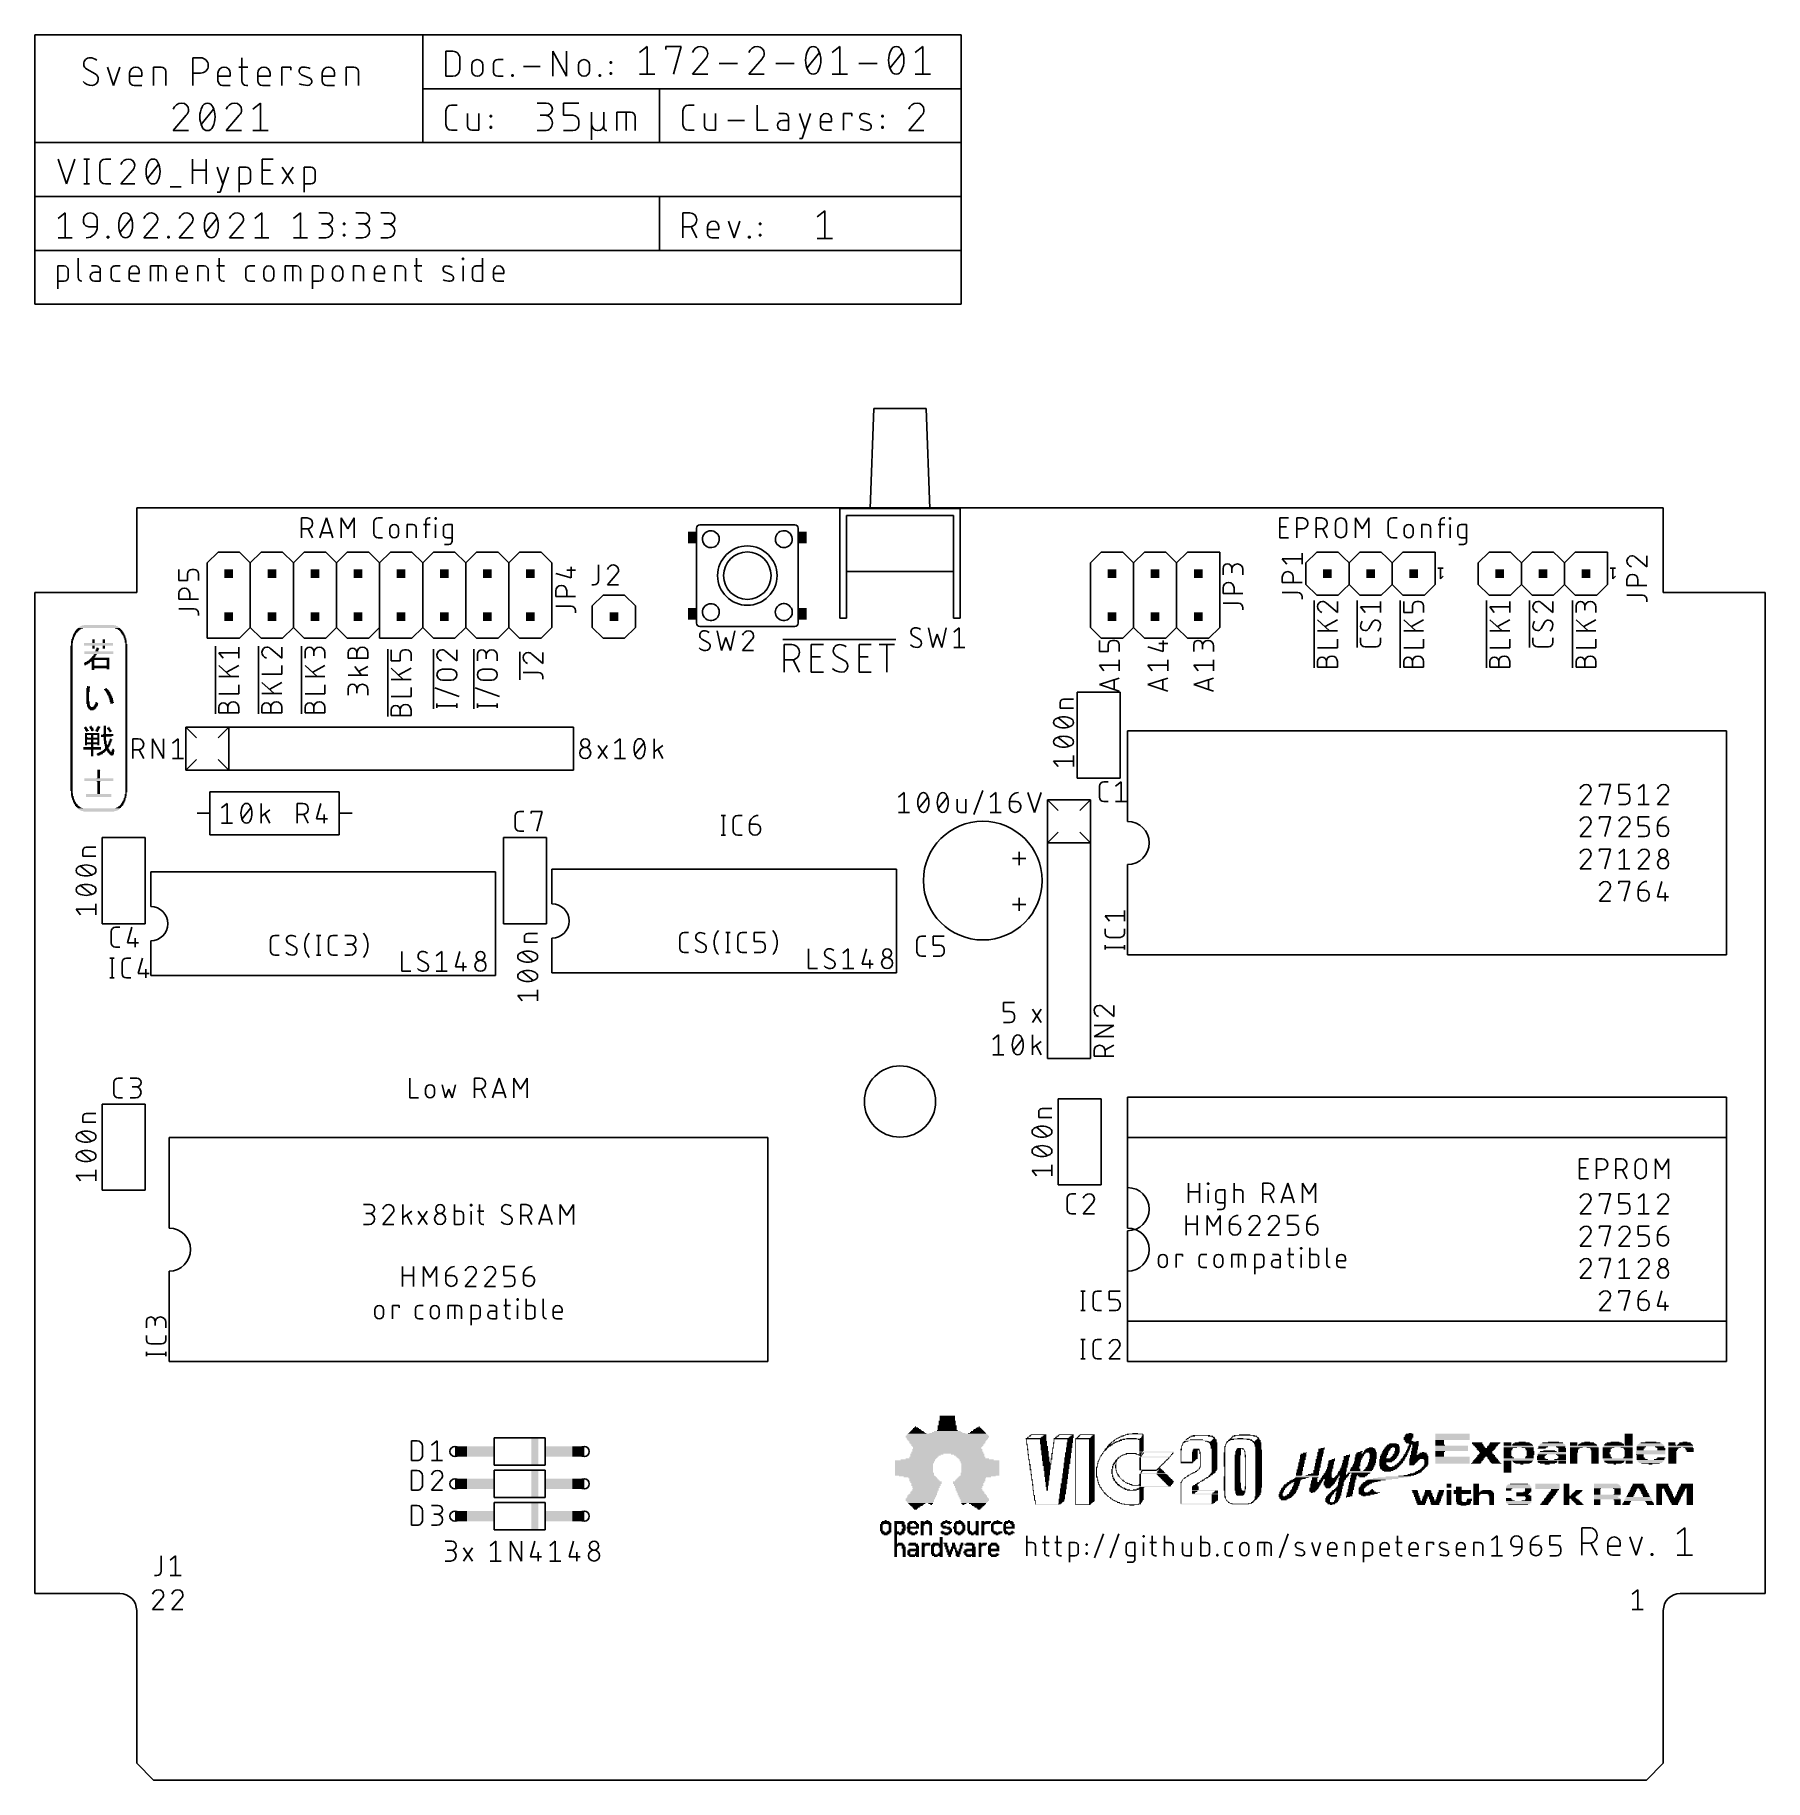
# Model space of a CAD drawing. Extents: x 0 to 102, y 0 to 103.
import ezdxf

# ---------------------------------------------------------------- set-up
doc = ezdxf.new("R2010")
doc.units = 0
for name, color, linetype in [('20', 30, 'CONTINUOUS'), ('21', 253, 'CONTINUOUS'), ('25', 253, 'CONTINUOUS'), ('48', 213, 'CONTINUOUS'), ('51', 253, 'CONTINUOUS')]:
    doc.layers.add(name, color=color, linetype=linetype)

# ---------------------------------------------------------------- blocks, each defined once
blk = doc.blocks.new('RECT')
blk.add_solid([(-0.5, -0.5), (0.5, -0.5), (-0.5, 0.5), (0.5, 0.5)])

msp = doc.modelspace()

# ---------------------------------------------------------------- linework, layer by layer
at = {"layer": '20'}
for p, q in [((96, 75), (6, 75)), ((6, 70), (6, 75)), ((96, 70), (96, 75)), ((0, 70), (0, 11)), ((0, 70), (6, 70)), ((102, 70), (96, 70)), ((102, 11), (102, 70)), ((5, 11), (0, 11)), ((97, 11), (102, 11)), ((6, 1), (6, 10)), ((96, 1), (96, 10)), ((6, 1), (7, 0)), ((7, 0), (95, 0)), ((95, 0), (96, 1))]:
    msp.add_line(p, q, dxfattribs=at)
msp.add_circle((51, 40), 2.1, dxfattribs=at)
for centre, start, end in [((5, 10), 0, 90), ((97, 10), 90, 180)]:
    msp.add_arc(centre, 1, start, end, dxfattribs=at)
at = {"layer": '21'}
for p, q in [((2.5485, 89.7051), (2.5485, 88.5833)), ((10.8694, 89.7051), (10.8694, 88.5833)), ((22.5046, 89.7051), (22.5046, 88.5833)), ((25.2019, 89.6303), (25.2019, 89.7051)), ((25.2019, 89.7051), (25.2767, 89.7051)), ((25.2767, 89.6303), (25.2019, 89.6303)), ((25.2767, 89.7051), (25.2767, 89.6303)), ((26.3968, 89.7051), (26.3968, 88.3589)), ((1.3589, 87.9102), (1.3589, 89.2564)), ((1.3589, 89.2564), (1.7328, 89.2564)), ((1.9572, 89.032), (1.9572, 88.5833)), ((3.632, 89.2564), (3.3329, 89.2564)), ((3.8564, 88.8824), (3.5199, 88.8824)), ((3.8564, 88.3589), (3.8564, 89.032)), ((4.5006, 88.5833), (4.5006, 89.032)), ((4.725, 89.2564), (5.0241, 89.2564)), ((5.5481, 88.5833), (5.5481, 88.9572)), ((6.1464, 88.8076), (5.5481, 88.8076)), ((6.1464, 88.9572), (6.1464, 88.8076)), ((6.813, 88.3589), (6.813, 89.2564)), ((6.813, 89.2564), (7.4861, 89.2564)), ((7.2617, 88.3589), (7.2617, 89.2564)), ((7.7105, 89.032), (7.7105, 88.3589)), ((8.3771, 88.5833), (8.3771, 88.9572)), ((8.9754, 88.8076), (8.3771, 88.8076)), ((8.9754, 88.9572), (8.9754, 88.8076)), ((9.609, 88.3589), (9.609, 89.2564)), ((9.609, 89.2564), (9.983, 89.2564)), ((10.2074, 89.032), (10.2074, 88.3589)), ((10.7198, 89.2564), (11.1685, 89.2564)), ((12.44, 88.5833), (12.44, 89.032)), ((12.6643, 89.2564), (12.9635, 89.2564)), ((13.4875, 88.6581), (13.4875, 88.9572)), ((14.0858, 88.9572), (14.0858, 88.6581)), ((14.7524, 88.3589), (14.7524, 89.2564)), ((14.7524, 89.2564), (15.4255, 89.2564)), ((15.2011, 88.3589), (15.2011, 89.2564)), ((15.6498, 89.032), (15.6498, 88.3589)), ((16.3706, 87.9102), (16.3706, 89.2564)), ((16.3706, 89.2564), (16.7446, 89.2564)), ((16.969, 89.032), (16.969, 88.5833)), ((17.5484, 88.6581), (17.5484, 88.9572)), ((18.1467, 88.9572), (18.1467, 88.6581)), ((18.7804, 88.3589), (18.7804, 89.2564)), ((18.7804, 89.2564), (19.1543, 89.2564)), ((19.3787, 89.032), (19.3787, 88.3589)), ((20.0123, 88.5833), (20.0123, 88.9572)), ((20.6106, 88.8076), (20.0123, 88.8076)), ((20.6106, 88.9572), (20.6106, 88.8076)), ((21.2443, 88.3589), (21.2443, 89.2564)), ((21.2443, 89.2564), (21.6182, 89.2564)), ((21.8426, 89.032), (21.8426, 88.3589)), ((22.355, 89.2564), (22.8038, 89.2564)), ((24.5594, 88.7328), (24.1854, 88.8824)), ((25.2393, 88.3589), (25.2393, 89.2564)), ((25.7985, 88.5833), (25.7985, 89.032)), ((26.0229, 89.2564), (26.3968, 89.2564)), ((27.0391, 88.5833), (27.0391, 88.9572)), ((27.6374, 88.8076), (27.0391, 88.8076)), ((27.6374, 88.9572), (27.6374, 88.8076)), ((1.7328, 88.3589), (1.3589, 88.3589)), ((3.5199, 88.3589), (3.8564, 88.3589)), ((5.0241, 88.3589), (4.725, 88.3589)), ((6.1464, 88.3589), (5.7725, 88.3589)), ((8.9754, 88.3589), (8.6014, 88.3589)), ((11.0937, 88.3589), (11.1685, 88.3589)), ((12.9635, 88.3589), (12.6643, 88.3589)), ((16.7446, 88.3589), (16.3706, 88.3589)), ((20.6106, 88.3589), (20.2367, 88.3589)), ((22.729, 88.3589), (22.8038, 88.3589)), ((26.3968, 88.3589), (26.0229, 88.3589)), ((27.6374, 88.3589), (27.2635, 88.3589)), ((49.45, 80.85), (49.25, 74.95)), ((52.55, 80.85), (49.45, 80.85)), ((52.55, 80.85), (52.75, 74.95)), ((15.7229, 73.2345), (15.7229, 74.403)), ((15.7229, 74.403), (16.0474, 74.403)), ((16.7936, 73.2345), (17.1831, 74.403)), ((17.1831, 74.403), (17.5725, 73.2345)), ((18.0509, 73.2345), (18.0509, 74.403)), ((18.0509, 74.403), (18.4404, 73.7538)), ((18.4404, 73.7538), (18.8298, 74.403)), ((18.8298, 74.403), (18.8298, 73.2345)), ((19.9794, 73.4942), (19.9794, 74.1433)), ((20.239, 74.403), (20.4987, 74.403)), ((23.044, 73.2345), (23.044, 74.2082)), ((23.2387, 74.403), (23.3036, 74.403)), ((23.5895, 74.338), (23.5895, 74.403)), ((23.5895, 74.403), (23.6544, 74.403)), ((23.6544, 74.338), (23.5895, 74.338)), ((23.6544, 74.403), (23.6544, 74.338)), ((49.25, 74.95), (47.45, 74.95)), ((47.45, 74.95), (47.45, 71.1)), ((47.85, 71.25), (47.85, 74.55)), ((47.85, 74.55), (54.15, 74.55)), ((52.75, 74.95), (49.25, 74.95)), ((54.55, 74.95), (52.75, 74.95)), ((54.15, 74.55), (54.15, 71.25)), ((54.55, 71.1), (54.55, 74.95)), ((73.391, 73.2345), (73.391, 74.403)), ((73.391, 74.403), (73.9103, 74.403)), ((74.3963, 73.2345), (74.3963, 74.403)), ((74.3963, 74.403), (74.7209, 74.403)), ((75.5297, 73.2345), (75.5297, 74.403)), ((75.5297, 74.403), (75.8543, 74.403)), ((76.6654, 73.5591), (76.6654, 74.0784)), ((77.3145, 74.0784), (77.3145, 73.5591)), ((77.8578, 73.2345), (77.8578, 74.403)), ((77.8578, 74.403), (78.2472, 73.7538)), ((78.2472, 73.7538), (78.6367, 74.403)), ((78.6367, 74.403), (78.6367, 73.2345)), ((79.7862, 73.4942), (79.7862, 74.1433)), ((80.0459, 74.403), (80.3055, 74.403)), ((82.8508, 73.2345), (82.8508, 74.2082)), ((83.0456, 74.403), (83.1105, 74.403)), ((83.3964, 74.338), (83.3964, 74.403)), ((83.3964, 74.403), (83.4613, 74.403)), ((83.4613, 74.338), (83.3964, 74.338)), ((83.4613, 74.403), (83.4613, 74.338)), ((16.0474, 73.7538), (15.7229, 73.7538)), ((16.372, 73.2345), (16.1123, 73.7538)), ((17.4752, 73.5267), (16.891, 73.5267)), ((20.4987, 73.2345), (20.239, 73.2345)), ((20.9239, 73.4942), (20.9239, 73.7538)), ((21.4432, 73.7538), (21.4432, 73.4942)), ((21.9526, 73.2345), (21.9526, 74.0135)), ((21.9526, 74.0135), (22.2772, 74.0135)), ((22.4719, 73.8188), (22.4719, 73.2345)), ((22.9142, 74.0135), (23.3036, 74.0135)), ((23.622, 73.2345), (23.622, 74.0135)), ((24.0803, 73.4293), (24.0803, 73.8188)), ((24.2751, 74.0135), (24.5996, 74.0135)), ((24.5996, 73.2345), (24.2751, 73.2345)), ((24.5996, 74.0135), (24.5996, 73.0398)), ((39.25, 74), (44.75, 74)), ((73.391, 73.8837), (73.7805, 73.8837)), ((73.9103, 73.2345), (73.391, 73.2345)), ((74.7209, 73.7538), (74.3963, 73.7538)), ((75.8543, 73.7538), (75.5297, 73.7538)), ((76.1788, 73.2345), (75.9192, 73.7538)), ((80.3055, 73.2345), (80.0459, 73.2345)), ((80.7308, 73.4942), (80.7308, 73.7538)), ((81.2501, 73.7538), (81.2501, 73.4942)), ((81.7595, 73.2345), (81.7595, 74.0135)), ((81.7595, 74.0135), (82.084, 74.0135)), ((82.2788, 73.8188), (82.2788, 73.2345)), ((82.721, 74.0135), (83.1105, 74.0135)), ((83.4288, 73.2345), (83.4288, 74.0135)), ((83.8872, 73.4293), (83.8872, 73.8188)), ((84.0819, 74.0135), (84.4065, 74.0135)), ((84.4065, 73.2345), (84.0819, 73.2345)), ((84.4065, 74.0135), (84.4065, 73.0398)), ((10.16, 71.755), (10.795, 72.39)), ((10.795, 72.39), (12.065, 72.39)), ((12.065, 72.39), (12.7, 71.755)), ((12.7, 71.755), (13.335, 72.39)), ((13.335, 72.39), (14.605, 72.39)), ((14.605, 72.39), (15.24, 71.755)), ((15.24, 71.755), (15.875, 72.39)), ((15.875, 72.39), (17.145, 72.39)), ((17.145, 72.39), (17.78, 71.755)), ((17.78, 71.755), (18.415, 72.39)), ((18.415, 72.39), (19.685, 72.39)), ((19.685, 72.39), (20.32, 71.755)), ((20.32, 71.755), (20.955, 72.39)), ((20.955, 72.39), (22.225, 72.39)), ((22.225, 72.39), (22.86, 71.755)), ((22.86, 71.755), (23.495, 72.39)), ((23.495, 72.39), (24.765, 72.39)), ((24.4049, 72.8451), (24.1452, 72.8451)), ((24.765, 72.39), (25.4, 71.755)), ((25.4, 71.755), (26.035, 72.39)), ((26.035, 72.39), (27.305, 72.39)), ((27.305, 72.39), (27.94, 71.755)), ((27.94, 71.755), (28.575, 72.39)), ((28.575, 72.39), (29.845, 72.39)), ((29.845, 72.39), (30.48, 71.755)), ((39, 69.55), (39, 72.45)), ((45, 72.45), (45, 69.6)), ((62.865, 72.39), (62.23, 71.755)), ((64.135, 72.39), (62.865, 72.39)), ((64.77, 71.755), (64.135, 72.39)), ((65.405, 72.39), (64.77, 71.755)), ((66.675, 72.39), (65.405, 72.39)), ((67.31, 71.755), (66.675, 72.39)), ((67.945, 72.39), (67.31, 71.755)), ((69.215, 72.39), (67.945, 72.39)), ((69.85, 72.39), (69.215, 72.39)), ((69.85, 72.39), (69.85, 69.85)), ((74.93, 71.755), (75.565, 72.39)), ((75.565, 72.39), (76.835, 72.39)), ((76.835, 72.39), (77.1525, 72.0725)), ((77.7875, 72.0725), (78.105, 72.39)), ((78.105, 72.39), (79.375, 72.39)), ((79.375, 72.39), (79.6925, 72.0725)), ((80.3275, 72.0725), (80.645, 72.39)), ((80.645, 72.39), (82.55, 72.39)), ((82.55, 71.755), (82.55, 72.39)), ((84.2117, 72.8451), (83.9521, 72.8451)), ((85.09, 71.755), (85.725, 72.39)), ((85.725, 72.39), (86.995, 72.39)), ((86.995, 72.39), (87.3125, 72.0725)), ((87.9475, 72.0725), (88.265, 72.39)), ((88.265, 72.39), (89.535, 72.39)), ((89.535, 72.39), (89.8525, 72.0725)), ((90.4875, 72.0725), (90.805, 72.39)), ((90.805, 72.39), (92.71, 72.39)), ((92.71, 71.755), (92.71, 72.39)), ((10.16, 69.85), (10.16, 71.755)), ((12.7, 71.755), (12.7, 69.85)), ((12.7, 69.85), (12.7, 71.755)), ((15.24, 71.755), (15.24, 70.485)), ((17.78, 71.755), (17.78, 70.485)), ((20.32, 69.85), (20.32, 71.755)), ((20.32, 71.755), (20.32, 70.485)), ((22.86, 71.755), (22.86, 69.85)), ((22.86, 69.85), (22.86, 71.755)), ((25.4, 71.755), (25.4, 70.485)), ((27.94, 71.755), (27.94, 70.485)), ((30.48, 71.755), (30.48, 70.485)), ((47.85, 71.05), (47.85, 71.25)), ((54.15, 71.25), (47.85, 71.25)), ((54.15, 71.25), (54.15, 71.05)), ((62.23, 69.215), (62.23, 71.755)), ((64.77, 69.215), (64.77, 71.755)), ((67.31, 69.85), (67.31, 71.755)), ((67.31, 71.755), (67.31, 69.85)), ((74.93, 70.485), (74.93, 71.755)), ((82.55, 70.485), (82.55, 71.755)), ((83.0263, 71.4375), (82.7088, 71.4375)), ((82.8675, 70.8025), (82.8675, 71.4375)), ((85.09, 70.485), (85.09, 71.755)), ((92.71, 70.485), (92.71, 71.755)), ((93.1863, 71.4375), (92.8688, 71.4375)), ((93.0275, 70.8025), (93.0275, 71.4375)), ((15.24, 70.485), (15.24, 67.945)), ((17.78, 70.485), (17.78, 67.945)), ((20.32, 70.485), (20.32, 67.945)), ((25.4, 70.485), (25.4, 67.945)), ((27.94, 70.485), (27.94, 67.945)), ((30.48, 70.485), (30.48, 67.945)), ((75.565, 69.85), (74.93, 70.485)), ((77.1525, 70.1675), (76.835, 69.85)), ((78.105, 69.85), (77.7875, 70.1675)), ((79.6925, 70.1675), (79.375, 69.85)), ((80.645, 69.85), (80.3275, 70.1675)), ((81.915, 69.85), (82.55, 70.485)), ((83.0263, 70.9613), (82.8675, 70.8025)), ((85.725, 69.85), (85.09, 70.485)), ((87.3125, 70.1675), (86.995, 69.85)), ((88.265, 69.85), (87.9475, 70.1675)), ((89.8525, 70.1675), (89.535, 69.85)), ((90.805, 69.85), (90.4875, 70.1675)), ((92.075, 69.85), (92.71, 70.485)), ((93.1863, 70.9613), (93.0275, 70.8025)), ((10.16, 67.31), (10.16, 69.85)), ((12.7, 69.85), (12.7, 67.945)), ((12.7, 67.945), (12.7, 69.85)), ((20.32, 67.31), (20.32, 69.85)), ((22.86, 69.85), (22.86, 67.945)), ((22.86, 67.945), (22.86, 69.85)), ((33.4963, 69.85), (32.8612, 69.215)), ((32.8612, 69.215), (32.8612, 67.945)), ((33.4963, 69.85), (34.7662, 69.85)), ((34.7662, 69.85), (35.4013, 69.215)), ((35.4013, 69.215), (35.4013, 67.945)), ((47.85, 68.5), (47.85, 68.95)), ((54.15, 68.95), (54.15, 68.5)), ((62.23, 67.945), (62.23, 69.215)), ((64.77, 67.945), (64.77, 69.215)), ((67.31, 67.945), (67.31, 69.85)), ((67.31, 69.85), (67.31, 67.945)), ((69.85, 69.85), (69.85, 67.945)), ((75.4126, 65.5602), (75.4126, 69.5325)), ((76.835, 69.85), (75.565, 69.85)), ((76.1351, 69.3843), (76.7842, 68.8326)), ((76.7842, 68.8326), (76.7842, 69.4817)), ((77.9526, 66.7592), (77.9526, 69.5325)), ((79.375, 69.85), (78.105, 69.85)), ((79.375, 69.85), (78.105, 69.85)), ((78.4154, 68.8326), (78.1558, 69.1571)), ((78.1558, 69.1571), (79.3242, 69.1571)), ((79.3242, 68.8326), (79.3242, 69.4817)), ((80.4926, 65.5602), (80.4926, 69.5325)), ((81.915, 69.85), (80.645, 69.85)), ((80.6958, 68.8326), (80.6958, 69.4817)), ((81.2151, 69.2221), (81.2151, 68.8326)), ((81.6046, 69.4817), (81.4747, 69.4817)), ((81.8642, 68.8326), (81.8642, 69.2221)), ((85.5726, 65.5602), (85.5726, 69.5325)), ((86.995, 69.85), (85.725, 69.85)), ((86.0354, 68.8326), (85.7758, 69.1571)), ((85.7758, 69.1571), (86.9442, 69.1571)), ((86.9442, 68.8326), (86.9442, 69.4817)), ((88.1126, 66.7592), (88.1126, 69.5325)), ((89.535, 69.85), (88.265, 69.85)), ((89.535, 69.85), (88.265, 69.85)), ((88.8351, 69.3843), (89.4842, 68.8326)), ((89.4842, 68.8326), (89.4842, 69.4817)), ((90.6526, 65.5602), (90.6526, 69.5325)), ((92.075, 69.85), (90.805, 69.85)), ((90.8558, 68.8326), (90.8558, 69.2221)), ((91.3751, 69.2221), (91.3751, 68.9624)), ((92.0242, 68.8326), (92.0242, 69.1571)), ((12.065, 67.31), (12.7, 67.945)), ((12.7, 67.945), (13.335, 67.31)), ((14.605, 67.31), (15.24, 67.945)), ((15.24, 67.945), (15.875, 67.31)), ((17.145, 67.31), (17.78, 67.945)), ((17.78, 67.945), (18.415, 67.31)), ((19.685, 67.31), (20.32, 67.945)), ((22.225, 67.31), (22.86, 67.945)), ((22.86, 67.945), (23.495, 67.31)), ((24.765, 67.31), (25.4, 67.945)), ((25.4, 67.945), (26.035, 67.31)), ((27.305, 67.31), (27.94, 67.945)), ((27.94, 67.945), (28.575, 67.31)), ((29.845, 67.31), (30.48, 67.945)), ((32.8612, 67.945), (33.4963, 67.31)), ((35.4013, 67.945), (34.7662, 67.31)), ((44.4, 68), (39.25, 68)), ((47.45, 68.9), (47.45, 68.5)), ((47.45, 68.5), (47.85, 68.5)), ((54.15, 68.5), (54.55, 68.5)), ((54.55, 68.5), (54.55, 68.9)), ((62.865, 67.31), (62.23, 67.945)), ((64.77, 67.945), (64.135, 67.31)), ((65.405, 67.31), (64.77, 67.945)), ((67.31, 67.945), (66.675, 67.31)), ((67.945, 67.31), (67.31, 67.945)), ((69.85, 67.945), (69.215, 67.31)), ((75.6158, 68.3937), (76.3298, 67.7446)), ((76.7842, 68.3937), (76.0702, 68.0043)), ((78.8374, 68.247), (78.6426, 67.89)), ((81.2151, 68.8326), (80.6958, 68.8326)), ((80.6958, 68.3937), (81.4098, 67.7446)), ((81.8642, 68.3937), (81.1502, 68.0043)), ((85.7758, 68.3937), (86.4898, 67.7446)), ((86.9442, 68.3937), (86.2302, 68.0043)), ((88.9974, 68.247), (88.8026, 67.89)), ((90.8558, 68.3937), (91.5698, 67.7446)), ((92.0242, 68.3937), (91.3102, 68.0043)), ((10.16, 67.31), (10.795, 67.31)), ((10.795, 67.31), (12.065, 67.31)), ((13.335, 67.31), (14.605, 67.31)), ((15.875, 67.31), (17.145, 67.31)), ((18.415, 67.31), (19.685, 67.31)), ((20.32, 67.31), (20.955, 67.31)), ((20.955, 67.31), (22.225, 67.31)), ((23.495, 67.31), (24.765, 67.31)), ((26.035, 67.31), (27.305, 67.31)), ((28.575, 67.31), (29.845, 67.31)), ((34.7662, 67.31), (33.4963, 67.31)), ((44.0862, 67.2379), (50.7598, 67.2379)), ((44.1624, 65.3075), (44.1624, 66.9331)), ((44.1624, 66.9331), (44.614, 66.9331)), ((45.7715, 65.3075), (45.7715, 66.9331)), ((45.7715, 66.9331), (46.494, 66.9331)), ((48.5851, 65.3075), (48.5851, 66.9331)), ((48.5851, 66.9331), (49.3076, 66.9331)), ((49.7805, 66.9331), (50.6836, 66.9331)), ((50.2321, 65.3075), (50.2321, 66.9331)), ((62.757, 66.5367), (62.757, 67.1858)), ((64.135, 67.31), (62.865, 67.31)), ((63.2763, 66.9262), (63.2763, 66.5367)), ((63.6658, 67.1858), (63.536, 67.1858)), ((63.9255, 66.5367), (63.9255, 66.9262)), ((66.675, 67.31), (65.405, 67.31)), ((66.2637, 66.9911), (66.7829, 66.9911)), ((66.5233, 66.5367), (66.5233, 67.1858)), ((69.215, 67.31), (67.945, 67.31)), ((68.3133, 66.5367), (68.3133, 66.9262)), ((68.8326, 66.9262), (68.8326, 66.6665)), ((76.7842, 67.7446), (75.6158, 67.7446)), ((76.7842, 66.7394), (76.7842, 67.2586)), ((78.1558, 67.0696), (78.1558, 67.3293)), ((79.3242, 67.3293), (79.3242, 67.0696)), ((81.8642, 67.7446), (80.6958, 67.7446)), ((81.8642, 66.7394), (81.8642, 67.2586)), ((86.9442, 67.7446), (85.7758, 67.7446)), ((86.9442, 66.7394), (86.9442, 67.2586)), ((88.3158, 67.0696), (88.3158, 67.3293)), ((89.4842, 67.3293), (89.4842, 67.0696)), ((92.0242, 67.7446), (90.8558, 67.7446)), ((92.0242, 66.7394), (92.0242, 67.2586)), ((10.6426, 62.8615), (10.6426, 66.8338)), ((11.1054, 66.1338), (10.8458, 66.4584)), ((10.8458, 66.4584), (12.0142, 66.4584)), ((12.0142, 66.1338), (12.0142, 66.7829)), ((13.1826, 62.8615), (13.1826, 66.8338)), ((13.9051, 66.6856), (14.5542, 66.1338)), ((14.5542, 66.1338), (14.5542, 66.7829)), ((15.7226, 62.8615), (15.7226, 66.8338)), ((15.9258, 66.1338), (15.9258, 66.5233)), ((16.4451, 66.5233), (16.4451, 66.2637)), ((17.0942, 66.1338), (17.0942, 66.4584)), ((18.4658, 66.1338), (18.4658, 66.4584)), ((19.6342, 66.1338), (18.4658, 66.1338)), ((18.9851, 66.1338), (18.9851, 66.4584)), ((19.6342, 66.4584), (19.6342, 66.1338)), ((20.8026, 62.7027), (20.8026, 66.675)), ((21.0058, 65.9751), (21.0058, 66.6242)), ((21.5251, 65.9751), (21.0058, 65.9751)), ((21.5251, 66.3646), (21.5251, 65.9751)), ((21.9146, 66.6242), (21.7847, 66.6242)), ((22.1742, 65.9751), (22.1742, 66.3646)), ((23.5014, 63.1472), (23.5014, 66.675)), ((24.2238, 66.5268), (24.8729, 65.9751)), ((24.8729, 65.9751), (24.8729, 66.6242)), ((25.8826, 63.1472), (25.8826, 66.675)), ((26.0858, 65.9751), (26.0858, 66.3646)), ((26.6051, 66.3646), (26.6051, 66.1049)), ((27.2542, 65.9751), (27.2542, 66.2996)), ((28.5814, 64.8487), (28.5814, 66.5162)), ((29.3038, 66.3681), (29.953, 65.8163)), ((29.953, 65.8163), (29.953, 66.4655)), ((44.614, 66.0299), (44.1624, 66.0299)), ((45.0656, 65.3075), (44.7043, 66.0299)), ((45.7715, 66.2106), (46.3134, 66.2106)), ((47.7415, 65.9848), (47.2448, 66.2557)), ((48.5851, 66.2106), (49.127, 66.2106)), ((63.2763, 66.5367), (62.757, 66.5367)), ((63.9255, 65.3937), (63.9255, 66.0428)), ((65.6146, 66.7964), (66.5233, 66.5367)), ((66.7829, 65.3937), (66.7829, 66.0428)), ((69.4817, 66.5367), (69.4817, 66.8613)), ((69.4817, 65.3937), (69.4817, 66.0428)), ((75.6158, 66.7394), (76.7842, 66.7394)), ((75.6158, 65.611), (75.6158, 65.9356)), ((76.1351, 65.611), (76.1351, 65.9356)), ((76.7842, 65.9356), (76.7842, 65.611)), ((79.0646, 66.81), (78.4154, 66.81)), ((80.6958, 66.7394), (81.8642, 66.7394)), ((80.6958, 65.611), (80.6958, 65.9356)), ((81.2151, 65.611), (81.2151, 65.9356)), ((81.8642, 65.9356), (81.8642, 65.611)), ((85.7758, 66.7394), (86.9442, 66.7394)), ((85.7758, 65.611), (85.7758, 65.9356)), ((86.2951, 65.611), (86.2951, 65.9356)), ((86.9442, 65.9356), (86.9442, 65.611)), ((89.2246, 66.81), (88.5754, 66.81)), ((90.8558, 66.7394), (92.0242, 66.7394)), ((90.8558, 65.611), (90.8558, 65.9356)), ((91.3751, 65.611), (91.3751, 65.9356)), ((92.0242, 65.9356), (92.0242, 65.611)), ((10.8458, 65.695), (11.5598, 65.0459)), ((12.0142, 65.0459), (10.8458, 65.0459)), ((12.0142, 65.695), (11.3002, 65.3055)), ((13.3858, 65.1836), (14.5542, 65.1836)), ((14.5542, 65.1836), (14.5542, 65.7029)), ((15.9258, 65.695), (16.6398, 65.0459)), ((17.0942, 65.0459), (15.9258, 65.0459)), ((17.0942, 65.695), (16.3802, 65.3055)), ((19.6342, 65.1286), (18.4658, 65.1286)), ((18.8553, 65.6479), (19.2447, 65.1286)), ((19.6342, 65.6479), (19.0825, 65.3558)), ((21.0058, 65.5362), (21.7198, 64.8871)), ((22.1742, 64.8871), (21.0058, 64.8871)), ((22.1742, 65.5362), (21.4602, 65.1468)), ((24.0291, 65.4812), (24.5484, 65.4812)), ((24.5484, 64.8321), (24.0291, 64.8321)), ((26.4104, 65.4812), (26.9296, 65.4812)), ((26.9296, 64.8321), (26.4104, 64.8321)), ((28.7846, 65.289), (29.6933, 65.289)), ((29.953, 65.0294), (29.953, 64.8995)), ((46.494, 65.3075), (45.7715, 65.3075)), ((49.3076, 65.3075), (48.5851, 65.3075)), ((63.0167, 65.3937), (62.757, 65.7183)), ((62.757, 65.7183), (63.9255, 65.7183)), ((62.757, 64.5753), (63.9255, 64.9647)), ((63.6334, 64.8674), (63.6334, 64.2832)), ((65.8742, 65.3937), (65.6146, 65.7183)), ((65.6146, 65.7183), (66.7829, 65.7183)), ((65.6146, 64.5753), (66.7829, 64.9647)), ((66.4909, 64.8674), (66.4909, 64.2832)), ((68.5729, 65.3937), (68.3133, 65.7183)), ((68.3133, 65.7183), (69.4817, 65.7183)), ((68.3133, 64.5753), (69.4817, 64.9647)), ((69.1896, 64.8674), (69.1896, 64.2832)), ((76.7842, 65.611), (75.6158, 65.611)), ((81.8642, 65.611), (80.6958, 65.611)), ((86.9442, 65.611), (85.7758, 65.611)), ((92.0242, 65.611), (90.8558, 65.611)), ((10.8458, 64.0406), (12.0142, 64.0406)), ((12.0142, 64.0406), (12.0142, 64.5599)), ((13.3858, 64.7044), (14.0998, 64.0553)), ((14.5542, 64.0553), (13.3858, 64.0553)), ((14.5542, 64.7044), (13.8402, 64.3149)), ((15.9258, 64.0406), (17.0942, 64.0406)), ((17.0942, 64.0406), (17.0942, 64.5599)), ((18.4658, 63.9452), (18.4658, 64.3347)), ((18.9851, 64.3347), (18.9851, 64.075)), ((19.6342, 63.9452), (19.6342, 64.2698)), ((21.0058, 63.8819), (22.1742, 63.8819)), ((22.1742, 63.8819), (22.1742, 64.4011)), ((25.0028, 63.8683), (23.5747, 64.3876)), ((27.384, 63.8683), (25.956, 64.3876)), ((61.4363, 59.055), (61.4363, 64.135)), ((63.9763, 64.135), (61.4363, 64.135)), ((63.9255, 64.1858), (62.757, 64.5753)), ((63.9763, 64.135), (63.9763, 59.055)), ((66.7829, 64.1858), (65.6146, 64.5753)), ((69.4817, 64.1858), (68.3133, 64.5753)), ((10.8458, 62.9123), (10.8458, 63.2368)), ((12.0142, 62.9123), (10.8458, 62.9123)), ((11.3651, 62.9123), (11.3651, 63.2368)), ((12.0142, 63.2368), (12.0142, 62.9123)), ((13.3858, 62.9123), (13.3858, 63.2368)), ((14.5542, 62.9123), (13.3858, 62.9123)), ((13.9051, 62.9123), (13.9051, 63.2368)), ((14.5542, 63.2368), (14.5542, 62.9123)), ((15.9258, 62.9123), (15.9258, 63.2368)), ((17.0942, 62.9123), (15.9258, 62.9123)), ((16.4451, 62.9123), (16.4451, 63.2368)), ((17.0942, 63.2368), (17.0942, 62.9123)), ((21.0058, 62.7535), (21.0058, 63.0781)), ((21.5251, 62.7535), (21.5251, 63.0781)), ((22.1742, 63.0781), (22.1742, 62.7535)), ((23.7046, 63.198), (23.7046, 63.4577)), ((23.7046, 63.3279), (24.8729, 63.3279)), ((24.8729, 63.198), (24.8729, 63.4577)), ((26.0858, 63.198), (26.0858, 63.4577)), ((26.0858, 63.3279), (27.2542, 63.3279)), ((27.2542, 63.198), (27.2542, 63.4577)), ((60.4478, 63.1966), (60.4478, 63.5212)), ((61.2267, 63.1966), (60.4478, 63.1966)), ((60.6425, 63.7159), (61.2267, 63.7159)), ((8.89, 62.0713), (8.89, 59.5313)), ((8.89, 62.0713), (9.525, 61.4363)), ((11.43, 62.0713), (8.89, 62.0713)), ((11.43, 62.0713), (10.795, 61.4363)), ((31.75, 62.0713), (11.43, 62.0713)), ((11.43, 62.0713), (11.43, 59.5313)), ((22.1742, 62.7535), (21.0058, 62.7535)), ((31.75, 59.5313), (31.75, 62.0713)), ((60.9671, 62.0917), (60.3179, 62.611)), ((64.4207, 61.849), (64.4207, 56.515)), ((64.4207, 61.849), (99.7268, 61.849)), ((99.7268, 48.641), (99.7268, 61.849)), ((33.2119, 60.2171), (33.7312, 60.996)), ((33.2119, 60.996), (33.7312, 60.2171)), ((34.1757, 61.1258), (34.5003, 61.3855)), ((34.5003, 61.3855), (34.5003, 60.2171)), ((35.3836, 60.4767), (35.9029, 61.1258)), ((36.5021, 60.2171), (36.5021, 61.3855)), ((37.0213, 60.996), (36.5021, 60.6065)), ((37.0213, 60.2171), (36.7292, 60.7688)), ((60.9671, 60.9487), (60.3179, 61.468)), ((8.89, 59.5313), (9.525, 60.1663)), ((11.43, 59.5313), (10.795, 60.1663)), ((34.1757, 60.2171), (34.8248, 60.2171)), ((60.3179, 59.7408), (60.0583, 60.0654)), ((60.0583, 60.0654), (61.2267, 60.0654)), ((61.2267, 59.7408), (61.2267, 60.3899)), ((8.89, 59.5313), (11.43, 59.5313)), ((11.43, 59.5313), (31.75, 59.5313)), ((61.4363, 59.055), (63.9763, 59.055)), ((92.2324, 58.5569), (92.2324, 58.6867)), ((92.2324, 58.6867), (92.8815, 58.6867)), ((92.8815, 58.6867), (92.5569, 57.5183)), ((93.3753, 58.1674), (93.3753, 58.6867)), ((93.3753, 58.6867), (94.0245, 58.6867)), ((94.5183, 58.4271), (94.8429, 58.6867)), ((94.8429, 58.6867), (94.8429, 57.5183)), ((17.9388, 58.2613), (10.3187, 58.2613)), ((10.3187, 58.2613), (10.3187, 55.7213)), ((17.9388, 55.7213), (17.9388, 58.2613)), ((50.9115, 57.9508), (51.236, 58.2105)), ((51.236, 58.2105), (51.236, 57.0421)), ((52.1194, 57.3017), (52.6387, 57.9508)), ((53.2624, 57.3017), (53.7817, 57.9508)), ((54.3673, 57.821), (54.3673, 57.2368)), ((54.8866, 57.0421), (54.8866, 57.821)), ((55.3579, 56.9122), (55.8772, 58.3403)), ((56.3217, 57.9508), (56.6462, 58.2105)), ((56.6462, 58.2105), (56.6462, 57.0421)), ((57.4647, 57.6912), (57.8541, 57.6912)), ((57.4647, 57.3666), (57.4647, 57.6912)), ((58.5428, 58.2105), (58.9322, 57.0421)), ((58.9322, 57.0421), (59.3217, 58.2105)), ((62.23, 57.785), (59.69, 57.785)), ((59.69, 57.785), (60.325, 57.15)), ((59.69, 57.785), (59.69, 55.245)), ((62.23, 57.785), (61.595, 57.15)), ((62.23, 55.245), (62.23, 57.785)), ((91.6411, 58.1674), (91.0894, 57.5183)), ((93.7648, 58.1674), (93.3753, 58.1674)), ((94.0245, 57.7779), (94.0245, 57.9078)), ((96.2131, 58.1674), (95.6613, 57.5183)), ((10.3187, 56.9913), (9.5568, 56.9913)), ((11.0046, 57.3158), (11.3291, 57.5755)), ((11.3291, 57.5755), (11.3291, 56.4071)), ((12.2125, 56.6667), (12.7317, 57.3158)), ((13.3309, 56.4071), (13.3309, 57.5755)), ((13.8502, 57.186), (13.3309, 56.7965)), ((13.8502, 56.4071), (13.5581, 56.9588)), ((17.9388, 56.9913), (18.7007, 56.9913)), ((50.9115, 57.0421), (51.5606, 57.0421)), ((54.562, 57.0421), (54.8866, 57.0421)), ((56.3217, 57.0421), (56.9708, 57.0421)), ((58.1138, 57.4315), (58.1138, 57.3666)), ((91.0894, 57.5183), (91.7385, 57.5183)), ((92.2324, 56.6519), (92.2324, 56.7817)), ((92.2324, 56.7817), (92.8815, 56.7817)), ((92.8815, 56.7817), (92.5569, 55.6133)), ((93.3753, 57.5183), (93.7648, 57.5183)), ((94.5183, 57.5183), (95.1675, 57.5183)), ((94.5183, 56.2624), (94.5183, 56.7817)), ((94.5183, 56.7817), (95.1675, 56.7817)), ((95.6613, 57.5183), (96.3105, 57.5183)), ((3.9688, 50.4825), (3.9688, 55.5625)), ((6.5088, 55.5625), (3.9688, 55.5625)), ((6.5088, 55.5625), (6.5088, 50.4825)), ((10.3187, 55.7213), (17.9388, 55.7213)), ((11.0046, 56.4071), (11.6537, 56.4071)), ((27.6225, 50.4825), (27.6225, 55.5625)), ((30.1625, 55.5625), (27.6225, 55.5625)), ((30.1625, 55.5625), (30.1625, 50.4825)), ((59.69, 55.245), (60.325, 55.88)), ((62.23, 55.245), (61.595, 55.88)), ((91.6411, 56.2624), (91.0894, 55.6133)), ((91.0894, 55.6133), (91.7385, 55.6133)), ((93.9271, 56.2624), (93.3753, 55.6133)), ((93.3753, 55.6133), (94.0245, 55.6133)), ((94.9078, 56.2624), (94.5183, 56.2624)), ((94.5183, 55.6133), (94.9078, 55.6133)), ((95.1675, 55.8729), (95.1675, 56.0028)), ((95.6613, 56.2624), (96.0508, 56.2624)), ((95.6613, 55.9379), (95.6613, 56.2624)), ((96.3105, 56.0028), (96.3105, 55.9379)), ((2.8215, 54.4654), (2.8215, 54.7899)), ((3.0163, 54.9846), (3.6005, 54.9846)), ((58.0273, 53.932), (58.0273, 54.7109)), ((59.69, 55.245), (59.69, 42.545)), ((62.23, 55.245), (59.69, 55.245)), ((62.23, 42.545), (62.23, 55.245)), ((92.2324, 54.7469), (92.2324, 54.8767)), ((92.2324, 54.8767), (92.8815, 54.8767)), ((92.8815, 54.8767), (92.5569, 53.7083)), ((93.3753, 54.6171), (93.6999, 54.8767)), ((93.6999, 54.8767), (93.6999, 53.7083)), ((3.3408, 53.3605), (2.6917, 53.8797)), ((3.6005, 54.4654), (2.8215, 54.4654)), ((27.1463, 53.5305), (6.8262, 53.5305)), ((6.8262, 53.5305), (6.8262, 51.4985)), ((27.1463, 53.5305), (27.1463, 47.4345)), ((50.8, 53.6893), (30.48, 53.6893)), ((30.48, 53.6893), (30.48, 51.6573)), ((50.8, 53.6893), (50.8, 47.5933)), ((57.6379, 54.3215), (58.4168, 54.3215)), ((64.4207, 53.975), (64.4207, 48.641)), ((91.6411, 54.3574), (91.0894, 53.7083)), ((91.0894, 53.7083), (91.7385, 53.7083)), ((93.3753, 53.7083), (94.0245, 53.7083)), ((95.0701, 54.3574), (94.5183, 53.7083)), ((94.5183, 53.7083), (95.1675, 53.7083)), ((3.3408, 52.2175), (2.6917, 52.7367)), ((93.3753, 52.8419), (93.3753, 52.9717)), ((93.3753, 52.9717), (94.0245, 52.9717)), ((94.0245, 52.9717), (93.6999, 51.8033)), ((95.921, 52.9717), (95.6613, 52.0629)), ((3.6005, 51.0096), (3.6005, 51.6587)), ((57.6378, 51.6227), (58.4167, 51.6227)), ((58.0272, 51.2332), (58.0272, 52.0121)), ((92.7841, 52.4524), (92.2324, 51.8033)), ((92.2324, 51.8033), (92.8815, 51.8033)), ((94.5183, 52.4524), (94.9078, 52.4524)), ((94.5183, 52.1279), (94.5183, 52.4524)), ((95.1675, 52.1928), (95.1675, 52.1279)), ((95.6613, 52.0629), (96.3105, 52.0629)), ((96.1157, 52.3226), (96.1157, 51.8033)), ((2.6917, 51.0096), (2.4321, 51.3341)), ((2.4321, 51.3341), (3.6005, 51.3341)), ((3.9688, 50.4825), (6.5088, 50.4825)), ((27.6225, 50.4825), (30.1625, 50.4825)), ((6.8262, 47.4345), (6.8262, 49.4665)), ((13.8836, 48.8879), (13.8836, 49.5371)), ((14.1432, 49.7967), (14.4028, 49.7967)), ((16.5962, 49.7967), (16.8559, 49.7967)), ((16.726, 49.7967), (16.726, 48.6283)), ((17.3126, 48.8879), (17.3126, 49.5371)), ((17.5722, 49.7967), (17.8318, 49.7967)), ((18.2684, 49.7967), (18.6578, 49.7967)), ((28.8565, 49.3854), (28.8565, 49.7099)), ((29.6355, 49.3854), (28.8565, 49.3854)), ((29.0513, 49.9046), (29.6355, 49.9046)), ((30.48, 47.5933), (30.48, 49.6253)), ((38.0136, 49.0467), (38.0136, 49.6958)), ((38.2732, 49.9554), (38.5328, 49.9554)), ((39.4506, 49.2739), (39.0936, 49.4686)), ((40.7262, 49.9554), (40.9858, 49.9554)), ((40.856, 49.9554), (40.856, 48.7871)), ((41.4426, 49.0467), (41.4426, 49.6958)), ((41.7022, 49.9554), (41.9618, 49.9554)), ((42.3984, 49.4362), (42.3984, 49.9554)), ((42.3984, 49.9554), (43.0475, 49.9554)), ((42.7878, 49.4362), (42.3984, 49.4362)), ((14.4028, 48.6283), (14.1432, 48.6283)), ((15.3206, 49.1151), (14.9636, 49.3099)), ((16.5962, 48.6283), (16.8559, 48.6283)), ((17.8318, 48.6283), (17.5722, 48.6283)), ((18.2684, 48.6283), (18.5929, 48.6283)), ((18.6578, 49.2774), (18.3982, 49.2774)), ((21.6408, 48.8442), (21.6408, 47.6758)), ((23.0722, 48.1626), (22.7152, 48.3574)), ((23.6578, 48.5846), (23.9824, 48.8442)), ((23.9824, 48.8442), (23.9824, 47.6758)), ((25.0605, 48.8442), (24.8008, 47.9354)), ((29.3758, 48.2805), (28.7267, 48.7997)), ((38.5328, 48.7871), (38.2732, 48.7871)), ((40.7262, 48.7871), (40.9858, 48.7871)), ((41.9618, 48.7871), (41.7022, 48.7871)), ((42.3984, 48.7871), (42.7878, 48.7871)), ((43.0475, 49.0467), (43.0475, 49.1765)), ((45.6121, 49.003), (45.6121, 47.8346)), ((47.0435, 48.3214), (46.6865, 48.5161)), ((47.6291, 48.7433), (47.9536, 49.003)), ((47.9536, 49.003), (47.9536, 47.8346)), ((49.0317, 49.003), (48.7721, 48.0942)), ((49.2265, 48.3538), (49.2265, 47.8346)), ((64.4207, 48.641), (99.7268, 48.641)), ((6.8262, 47.4345), (27.1463, 47.4345)), ((21.6408, 47.6758), (22.1601, 47.6758)), ((23.6578, 47.6758), (24.3069, 47.6758)), ((24.8008, 47.9354), (25.4499, 47.9354)), ((25.2552, 48.1951), (25.2552, 47.6758)), ((29.3758, 47.1375), (28.7267, 47.6567)), ((30.48, 47.5933), (50.8, 47.5933)), ((45.6121, 47.8346), (46.1313, 47.8346)), ((47.6291, 47.8346), (48.2782, 47.8346)), ((48.7721, 48.0942), (49.4212, 48.0942)), ((29.6355, 45.9295), (29.6355, 46.5787)), ((28.7267, 45.9295), (28.4671, 46.2541)), ((28.4671, 46.2541), (29.6355, 46.2541)), ((57.0992, 45.3087), (57.0992, 45.828)), ((57.0992, 45.828), (57.7483, 45.828)), ((57.4887, 45.3087), (57.0992, 45.3087)), ((58.8024, 44.6596), (59.3217, 45.4385)), ((58.8024, 45.4385), (59.3217, 44.6596)), ((57.0992, 44.6596), (57.4887, 44.6596)), ((57.7483, 44.9192), (57.7483, 45.049)), ((56.4761, 43.6633), (56.8006, 43.923)), ((56.8006, 43.923), (56.8006, 42.7546)), ((57.684, 43.0142), (58.2033, 43.6633)), ((58.8024, 42.7546), (58.8024, 43.923)), ((59.3217, 43.5335), (58.8024, 43.144)), ((59.3217, 42.7546), (59.0296, 43.3063)), ((56.4761, 42.7546), (57.1252, 42.7546)), ((59.69, 42.545), (62.23, 42.545)), ((22.0977, 41.383), (22.0977, 40.2146)), ((25.9128, 40.2146), (25.9128, 41.383)), ((25.9128, 41.383), (26.2374, 41.383)), ((26.9836, 40.2146), (27.373, 41.383)), ((27.373, 41.383), (27.7625, 40.2146)), ((28.2409, 40.2146), (28.2409, 41.383)), ((28.2409, 41.383), (28.6303, 40.7338)), ((28.6303, 40.7338), (29.0198, 41.383)), ((29.0198, 41.383), (29.0198, 40.2146)), ((22.0977, 40.2146), (22.617, 40.2146)), ((23.0367, 40.4742), (23.0367, 40.7338)), ((23.556, 40.7338), (23.556, 40.4742)), ((24.0118, 40.9935), (24.2065, 40.2146)), ((24.2065, 40.2146), (24.4012, 40.7338)), ((24.4012, 40.7338), (24.596, 40.2146)), ((24.596, 40.2146), (24.7907, 40.9935)), ((26.2374, 40.7338), (25.9128, 40.7338)), ((26.5619, 40.2146), (26.3023, 40.7338)), ((27.6651, 40.5067), (27.0809, 40.5067)), ((60.325, 35.0838), (60.325, 40.1638)), ((62.865, 40.1638), (60.325, 40.1638)), ((62.865, 40.1638), (62.865, 35.0838)), ((64.4207, 40.259), (64.4207, 34.925)), ((64.4207, 40.259), (99.7268, 40.259)), ((99.7268, 27.051), (99.7268, 40.259)), ((2.8215, 38.7745), (2.8215, 39.0991)), ((3.0163, 39.2938), (3.6005, 39.2938)), ((3.9688, 34.7662), (3.9688, 39.8463)), ((6.5088, 39.8463), (3.9688, 39.8463)), ((6.5088, 39.8463), (6.5088, 34.7662)), ((59.1778, 39.0666), (59.1778, 39.3912)), ((59.3725, 39.5859), (59.9567, 39.5859)), ((3.3408, 37.6696), (2.6917, 38.1889)), ((3.6005, 38.7745), (2.8215, 38.7745)), ((59.6971, 37.9617), (59.0479, 38.481)), ((59.9567, 39.0666), (59.1778, 39.0666)), ((3.3408, 36.5266), (2.6917, 37.0459)), ((7.9058, 37.8777), (7.9058, 32.5438)), ((7.9058, 37.8777), (43.2118, 37.8777)), ((43.2118, 24.6698), (43.2118, 37.8777)), ((59.6971, 36.8187), (59.0479, 37.338)), ((64.4207, 37.8777), (64.4207, 32.5438)), ((64.4207, 37.8777), (99.7268, 37.8777)), ((99.7268, 24.6698), (99.7268, 37.8777)), ((59.9567, 35.6108), (59.9567, 36.2599)), ((91.0648, 35.452), (91.0648, 36.6205)), ((91.0648, 36.6205), (91.5841, 36.6205)), ((91.0648, 36.1012), (91.4543, 36.1012)), ((92.0701, 35.452), (92.0701, 36.6205)), ((92.0701, 36.6205), (92.3946, 36.6205)), ((93.2035, 35.452), (93.2035, 36.6205)), ((93.2035, 36.6205), (93.5281, 36.6205)), ((94.3391, 35.7766), (94.3391, 36.2959)), ((94.9882, 36.2959), (94.9882, 35.7766)), ((95.5315, 35.452), (95.5315, 36.6205)), ((95.5315, 36.6205), (95.921, 35.9713)), ((95.921, 35.9713), (96.3105, 36.6205)), ((96.3105, 36.6205), (96.3105, 35.452)), ((2.6917, 35.3187), (2.4321, 35.6433)), ((2.4321, 35.6433), (3.6005, 35.6433)), ((3.6005, 35.3187), (3.6005, 35.9678)), ((59.0479, 35.6108), (58.7883, 35.9354)), ((58.7883, 35.9354), (59.9567, 35.9354)), ((60.325, 35.0838), (62.865, 35.0838)), ((68.0071, 34.0233), (68.0071, 35.1917)), ((68.6562, 35.1917), (68.6562, 34.0233)), ((69.1374, 35.1268), (69.1374, 35.1917)), ((69.1374, 35.1917), (69.2023, 35.1917)), ((69.2023, 35.1268), (69.1374, 35.1268)), ((69.2023, 35.1917), (69.2023, 35.1268)), ((70.7009, 34.0233), (70.7009, 35.1917)), ((72.3959, 34.0233), (72.3959, 35.1917)), ((72.3959, 35.1917), (72.7205, 35.1917)), ((73.4667, 34.0233), (73.8561, 35.1917)), ((73.8561, 35.1917), (74.2456, 34.0233)), ((74.724, 34.0233), (74.724, 35.1917)), ((74.724, 35.1917), (75.1134, 34.5426)), ((75.1134, 34.5426), (75.5029, 35.1917)), ((75.5029, 35.1917), (75.5029, 34.0233)), ((91.5841, 35.452), (91.0648, 35.452)), ((92.3946, 35.9713), (92.0701, 35.9713)), ((93.5281, 35.9713), (93.2035, 35.9713)), ((93.8526, 35.452), (93.593, 35.9713)), ((3.9688, 34.7662), (6.5088, 34.7662)), ((68.0071, 34.6724), (68.6562, 34.6724)), ((69.1698, 34.0233), (69.1698, 34.8022)), ((69.6282, 34.218), (69.6282, 34.6075)), ((69.8229, 34.8022), (70.1475, 34.8022)), ((70.1475, 34.0233), (69.8229, 34.0233)), ((70.1475, 34.8022), (70.1475, 33.8286)), ((70.7009, 34.8022), (71.0255, 34.8022)), ((71.2202, 34.6075), (71.2202, 34.0233)), ((72.7205, 34.5426), (72.3959, 34.5426)), ((73.0451, 34.0233), (72.7854, 34.5426)), ((74.1482, 34.3154), (73.564, 34.3154)), ((91.6411, 34.0374), (91.0894, 33.3883)), ((92.2324, 34.4269), (92.2324, 34.5567)), ((92.2324, 34.5567), (92.8815, 34.5567)), ((92.8815, 34.5567), (92.5569, 33.3883)), ((93.3753, 34.0374), (93.3753, 34.5567)), ((93.3753, 34.5567), (94.0245, 34.5567)), ((93.7648, 34.0374), (93.3753, 34.0374)), ((94.5183, 34.2971), (94.8429, 34.5567)), ((94.8429, 34.5567), (94.8429, 33.3883)), ((96.2131, 34.0374), (95.6613, 33.3883)), ((19.3725, 33.9217), (19.7619, 33.9217)), ((19.7619, 33.4024), (19.5023, 33.4024)), ((21.0672, 33.4024), (20.5155, 32.7533)), ((21.6988, 32.7533), (21.6988, 33.9217)), ((22.2181, 33.5322), (21.6988, 33.1428)), ((22.2181, 32.7533), (21.926, 33.305)), ((22.5997, 32.7533), (23.1189, 33.5322)), ((22.5997, 33.5322), (23.1189, 32.7533)), ((24.7391, 33.9217), (24.7391, 32.7533)), ((25.0637, 33.5322), (24.7391, 33.5322)), ((25.2584, 32.948), (25.2584, 33.3375)), ((25.6843, 33.8568), (25.6843, 33.9217)), ((25.6843, 33.9217), (25.7492, 33.9217)), ((25.7492, 33.8568), (25.6843, 33.8568)), ((25.7168, 32.7533), (25.7168, 33.5322)), ((25.7492, 33.9217), (25.7492, 33.8568)), ((26.0843, 33.5322), (26.4738, 33.5322)), ((26.2141, 33.9217), (26.2141, 32.948)), ((28.007, 33.2401), (27.65, 33.4349)), ((28.6381, 32.7533), (28.6381, 33.9217)), ((28.6381, 33.9217), (28.9626, 33.9217)), ((28.9626, 33.2726), (28.6381, 33.2726)), ((29.2872, 32.7533), (29.0276, 33.2726)), ((29.7088, 32.7533), (30.0983, 33.9217)), ((30.3904, 33.0454), (29.8062, 33.0454)), ((30.0983, 33.9217), (30.4878, 32.7533)), ((30.9661, 32.7533), (30.9661, 33.9217)), ((30.9661, 33.9217), (31.3556, 33.2726)), ((31.3556, 33.2726), (31.7451, 33.9217)), ((31.7451, 33.9217), (31.7451, 32.7533)), ((67.8681, 32.1183), (67.8681, 33.2867)), ((68.5172, 33.2867), (68.5172, 32.1183)), ((69.0986, 32.1183), (69.0986, 33.2867)), ((69.0986, 33.2867), (69.4881, 32.6376)), ((69.4881, 32.6376), (69.8775, 33.2867)), ((69.9528, 33.6338), (69.6931, 33.6338)), ((69.8775, 33.2867), (69.8775, 32.1183)), ((73.8498, 32.7674), (73.8498, 33.2867)), ((73.8498, 33.2867), (74.4989, 33.2867)), ((91.0894, 33.3883), (91.7385, 33.3883)), ((93.3753, 33.3883), (93.7648, 33.3883)), ((94.0245, 33.6479), (94.0245, 33.7778)), ((94.5183, 33.3883), (95.1675, 33.3883)), ((95.6613, 33.3883), (96.3105, 33.3883)), ((19.3725, 32.7533), (19.697, 32.7533)), ((20.5155, 32.7533), (21.1646, 32.7533)), ((24.7391, 32.7533), (25.0637, 32.7533)), ((26.4089, 32.7533), (26.4738, 32.7533)), ((64.4207, 32.385), (64.4207, 27.051)), ((67.8681, 32.7674), (68.5172, 32.7674)), ((70.4208, 32.7674), (70.8103, 32.7674)), ((70.4208, 32.4429), (70.4208, 32.7674)), ((71.0699, 32.5078), (71.0699, 32.4429)), ((72.1155, 32.7674), (71.5638, 32.1183)), ((71.5638, 32.1183), (72.2129, 32.1183)), ((73.2585, 32.7674), (72.7068, 32.1183)), ((72.7068, 32.1183), (73.3559, 32.1183)), ((74.2393, 32.7674), (73.8498, 32.7674)), ((73.8498, 32.1183), (74.2393, 32.1183)), ((74.4989, 32.3779), (74.4989, 32.5078)), ((74.9928, 32.7674), (75.3823, 32.7674)), ((74.9928, 32.4429), (74.9928, 32.7674)), ((75.6419, 32.5078), (75.6419, 32.4429)), ((91.6411, 32.1324), (91.0894, 31.4833)), ((92.2324, 32.5219), (92.2324, 32.6517)), ((92.2324, 32.6517), (92.8815, 32.6517)), ((92.8815, 32.6517), (92.5569, 31.4833)), ((93.9271, 32.1324), (93.3753, 31.4833)), ((94.5183, 32.1324), (94.5183, 32.6517)), ((94.5183, 32.6517), (95.1675, 32.6517)), ((94.9078, 32.1324), (94.5183, 32.1324)), ((95.6613, 32.1324), (96.0508, 32.1324)), ((95.6613, 31.8079), (95.6613, 32.1324)), ((67.2729, 30.2133), (67.2729, 30.9922)), ((67.2729, 30.9922), (67.6624, 30.9922)), ((67.6624, 30.9922), (67.6624, 30.8624)), ((68.8339, 30.9922), (69.0936, 30.9922)), ((70.5654, 30.2133), (70.5654, 30.9922)), ((70.5654, 30.9922), (71.1496, 30.9922)), ((70.9549, 30.2133), (70.9549, 30.9922)), ((71.9204, 29.8238), (71.9204, 30.9922)), ((71.9204, 30.9922), (72.2449, 30.9922)), ((73.2237, 30.9922), (72.9641, 30.9922)), ((73.837, 30.9922), (74.2265, 30.9922)), ((73.9669, 31.3817), (73.9669, 30.408)), ((74.6181, 31.3168), (74.6181, 31.3817)), ((74.6181, 31.3817), (74.6831, 31.3817)), ((74.6831, 31.3168), (74.6181, 31.3168)), ((74.6506, 30.2133), (74.6506, 30.9922)), ((74.6831, 31.3817), (74.6831, 31.3168)), ((75.1588, 31.3817), (75.1588, 30.2133)), ((75.4834, 30.9922), (75.1588, 30.9922)), ((76.1585, 31.3817), (76.1585, 30.408)), ((91.0894, 31.4833), (91.7385, 31.4833)), ((93.3753, 31.4833), (94.0245, 31.4833)), ((94.5183, 31.4833), (94.9078, 31.4833)), ((95.1675, 31.7429), (95.1675, 31.8728)), ((96.3105, 31.8728), (96.3105, 31.8079)), ((7.9058, 30.0038), (7.9058, 24.6698)), ((21.6719, 29.1021), (21.6719, 30.2705)), ((22.321, 30.2705), (22.321, 29.1021)), ((22.9023, 29.1021), (22.9023, 30.2705)), ((22.9023, 30.2705), (23.2918, 29.6213)), ((23.2918, 29.6213), (23.6813, 30.2705)), ((23.6813, 30.2705), (23.6813, 29.1021)), ((27.6535, 29.7512), (27.6535, 30.2705)), ((27.6535, 30.2705), (28.3026, 30.2705)), ((64.4207, 30.0038), (64.4207, 24.6698)), ((66.2376, 30.4729), (66.2376, 30.7326)), ((66.7569, 30.7326), (66.7569, 30.4729)), ((68.6392, 30.408), (68.6392, 30.7975)), ((69.0936, 30.2133), (68.8339, 30.2133)), ((69.5142, 30.4729), (69.5142, 30.7326)), ((70.0335, 30.7326), (70.0335, 30.4729)), ((71.3444, 30.7975), (71.3444, 30.2133)), ((72.2449, 30.2133), (71.9204, 30.2133)), ((72.4396, 30.7975), (72.4396, 30.408)), ((73.4185, 30.6677), (73.1264, 30.6677)), ((73.1264, 30.2133), (73.4185, 30.2133)), ((73.4185, 30.2133), (73.4185, 30.7975)), ((74.1616, 30.2133), (74.2265, 30.2133)), ((75.1588, 30.2133), (75.4834, 30.2133)), ((75.6781, 30.408), (75.6781, 30.7975)), ((76.7531, 30.408), (76.7531, 30.7326)), ((77.2724, 30.6028), (76.7531, 30.6028)), ((77.2724, 30.2133), (76.9479, 30.2133)), ((77.2724, 30.7326), (77.2724, 30.6028)), ((91.6411, 30.2274), (91.0894, 29.5783)), ((92.2324, 30.6169), (92.2324, 30.7467)), ((92.2324, 30.7467), (92.8815, 30.7467)), ((92.8815, 30.7467), (92.5569, 29.5783)), ((93.3753, 30.4871), (93.6999, 30.7467)), ((93.6999, 30.7467), (93.6999, 29.5783)), ((95.0701, 30.2274), (94.5183, 29.5783)), ((21.6719, 29.7512), (22.321, 29.7512)), ((24.2246, 29.7512), (24.614, 29.7512)), ((24.2246, 29.4266), (24.2246, 29.7512)), ((24.8737, 29.4915), (24.8737, 29.4266)), ((25.9193, 29.7512), (25.3675, 29.1021)), ((25.3675, 29.1021), (26.0167, 29.1021)), ((27.0623, 29.7512), (26.5105, 29.1021)), ((26.5105, 29.1021), (27.1597, 29.1021)), ((28.043, 29.7512), (27.6535, 29.7512)), ((27.6535, 29.1021), (28.043, 29.1021)), ((28.3026, 29.3617), (28.3026, 29.4915)), ((28.7965, 29.7512), (29.186, 29.7512)), ((28.7965, 29.4266), (28.7965, 29.7512)), ((29.4456, 29.4915), (29.4456, 29.4266)), ((91.0894, 29.5783), (91.7385, 29.5783)), ((93.3753, 29.5783), (94.0245, 29.5783)), ((93.3753, 28.7119), (93.3753, 28.8417)), ((93.3753, 28.8417), (94.0245, 28.8417)), ((94.0245, 28.8417), (93.6999, 27.6733)), ((94.5183, 29.5783), (95.1675, 29.5783)), ((95.921, 28.8417), (95.6613, 27.9329)), ((21.0767, 27.1971), (21.0767, 27.976)), ((21.0767, 27.976), (21.4661, 27.976)), ((21.4661, 27.976), (21.4661, 27.8462)), ((22.4429, 27.3918), (22.4429, 27.7813)), ((22.6377, 27.976), (22.8973, 27.976)), ((24.3692, 27.1971), (24.3692, 27.976)), ((24.3692, 27.976), (24.9534, 27.976)), ((24.7587, 27.1971), (24.7587, 27.976)), ((25.1481, 27.7813), (25.1481, 27.1971)), ((25.7241, 26.8076), (25.7241, 27.976)), ((25.7241, 27.976), (26.0487, 27.976)), ((26.2434, 27.7813), (26.2434, 27.3918)), ((27.0275, 27.976), (26.7678, 27.976)), ((27.2222, 27.1971), (27.2222, 27.7813)), ((27.6408, 27.976), (28.0302, 27.976)), ((27.7706, 28.3655), (27.7706, 27.3918)), ((28.4219, 28.3005), (28.4219, 28.3655)), ((28.4219, 28.3655), (28.4868, 28.3655)), ((28.4868, 28.3005), (28.4219, 28.3005)), ((28.4543, 27.1971), (28.4543, 27.976)), ((28.4868, 28.3655), (28.4868, 28.3005)), ((28.9626, 28.3655), (28.9626, 27.1971)), ((29.2871, 27.976), (28.9626, 27.976)), ((29.4819, 27.3918), (29.4819, 27.7813)), ((29.9623, 28.3655), (29.9623, 27.3918)), ((92.7841, 28.3224), (92.2324, 27.6733)), ((94.5183, 28.3224), (94.9078, 28.3224)), ((94.5183, 27.9979), (94.5183, 28.3224)), ((95.1675, 28.0628), (95.1675, 27.9979)), ((95.6613, 27.9329), (96.3105, 27.9329)), ((96.1157, 28.1926), (96.1157, 27.6733)), ((20.0413, 27.4567), (20.0413, 27.7163)), ((20.5606, 27.7163), (20.5606, 27.4567)), ((22.8973, 27.1971), (22.6377, 27.1971)), ((23.3179, 27.4567), (23.3179, 27.7163)), ((23.8372, 27.7163), (23.8372, 27.4567)), ((26.0487, 27.1971), (25.7241, 27.1971)), ((27.2222, 27.6514), (26.9301, 27.6514)), ((26.9301, 27.1971), (27.2222, 27.1971)), ((27.9653, 27.1971), (28.0302, 27.1971)), ((28.9626, 27.1971), (29.2871, 27.1971)), ((30.5569, 27.3918), (30.5569, 27.7163)), ((31.0762, 27.5865), (30.5569, 27.5865)), ((31.0762, 27.1971), (30.7516, 27.1971)), ((31.0762, 27.7163), (31.0762, 27.5865)), ((64.4207, 27.051), (99.7268, 27.051)), ((92.2324, 27.6733), (92.8815, 27.6733)), ((7.9058, 24.6698), (43.2118, 24.6698)), ((64.4207, 24.6698), (99.7268, 24.6698)), ((27.075, 20.1675), (30.075, 20.1675)), ((27.075, 18.5675), (27.075, 20.1675)), ((30.075, 20.1675), (30.075, 18.5675)), ((30.075, 18.5675), (27.075, 18.5675)), ((27.075, 18.2625), (30.075, 18.2625)), ((27.075, 16.6625), (27.075, 18.2625)), ((30.075, 18.2625), (30.075, 16.6625)), ((30.075, 16.6625), (27.075, 16.6625)), ((27.075, 16.3575), (30.075, 16.3575)), ((27.075, 14.7575), (27.075, 16.3575)), ((30.075, 16.3575), (30.075, 14.7575)), ((30.075, 14.7575), (27.075, 14.7575)), ((62.4713, 13.0972), (62.9906, 14.5253)), ((63.3857, 13.0972), (63.905, 14.5253)), ((73.3679, 13.0972), (73.8872, 14.5253)), ((91.1926, 13.2525), (91.1926, 14.878)), ((91.1926, 14.878), (91.6442, 14.878)), ((96.8107, 14.5168), (97.2622, 14.878)), ((97.2622, 14.878), (97.2622, 13.2525)), ((24.1808, 14.078), (24.5703, 14.078)), ((24.5703, 13.5587), (24.3106, 13.5587)), ((25.2744, 12.9096), (25.7937, 13.6885)), ((25.2744, 13.6885), (25.7937, 12.9096)), ((26.8478, 13.8183), (27.1724, 14.078)), ((27.1724, 14.078), (27.1724, 12.9096)), ((28.0289, 12.9096), (28.0289, 14.078)), ((28.0289, 14.078), (28.678, 12.9096)), ((28.678, 12.9096), (28.678, 14.078)), ((29.4696, 14.078), (29.21, 13.1692)), ((29.6644, 13.4288), (29.6644, 12.9096)), ((30.353, 13.8183), (30.6775, 14.078)), ((30.6775, 14.078), (30.6775, 12.9096)), ((31.7556, 14.078), (31.496, 13.1692)), ((31.9504, 13.4288), (31.9504, 12.9096)), ((58.4708, 13.2271), (58.4708, 14.3955)), ((58.4708, 14.006), (58.7954, 14.006)), ((58.9901, 13.8113), (58.9901, 13.2271)), ((59.4028, 14.006), (59.7922, 14.006)), ((59.5326, 14.3955), (59.5326, 13.4218)), ((60.1267, 14.006), (60.5161, 14.006)), ((60.2565, 14.3955), (60.2565, 13.4218)), ((60.9913, 12.8376), (60.9913, 14.006)), ((60.9913, 14.006), (61.3158, 14.006)), ((61.5106, 13.8113), (61.5106, 13.4218)), ((61.9746, 13.8437), (61.9746, 13.9086)), ((61.9746, 13.9086), (62.0395, 13.9086)), ((62.0395, 13.8437), (61.9746, 13.8437)), ((61.9746, 13.3244), (61.9746, 13.3893)), ((61.9746, 13.3893), (62.0395, 13.3893)), ((62.0395, 13.9086), (62.0395, 13.8437)), ((62.0395, 13.3893), (62.0395, 13.3244)), ((64.3323, 13.4218), (64.3323, 13.8113)), ((64.527, 14.006), (64.8516, 14.006)), ((64.8516, 14.006), (64.8516, 13.0323)), ((65.3274, 14.3305), (65.3274, 14.3955)), ((65.3274, 14.3955), (65.3923, 14.3955)), ((65.3923, 14.3305), (65.3274, 14.3305)), ((65.3598, 13.2271), (65.3598, 14.006)), ((65.3923, 14.3955), (65.3923, 14.3305)), ((65.7274, 14.006), (66.1168, 14.006)), ((65.8572, 14.3955), (65.8572, 13.4218)), ((66.5861, 13.2271), (66.5861, 14.3955)), ((66.5861, 14.006), (66.9106, 14.006)), ((67.1054, 13.8113), (67.1054, 13.2271)), ((67.6529, 14.006), (67.6529, 13.4218)), ((68.1722, 13.2271), (68.1722, 14.006)), ((68.7256, 14.3955), (68.7256, 13.2271)), ((69.0501, 14.006), (68.7256, 14.006)), ((69.2449, 13.4218), (69.2449, 13.8113)), ((70.1688, 13.4218), (70.1688, 13.8113)), ((70.3635, 14.006), (70.6232, 14.006)), ((71.0438, 13.4867), (71.0438, 13.7463)), ((71.5631, 13.7463), (71.5631, 13.4867)), ((72.095, 13.2271), (72.095, 14.006)), ((72.095, 14.006), (72.6792, 14.006)), ((72.4845, 13.2271), (72.4845, 14.006)), ((72.874, 13.8113), (72.874, 13.2271)), ((74.7423, 13.5516), (74.4177, 13.6814)), ((75.2729, 14.006), (75.5325, 13.2271)), ((75.5325, 13.2271), (75.7922, 14.006)), ((76.2254, 13.4218), (76.2254, 13.7463)), ((76.7447, 13.6165), (76.2254, 13.6165)), ((76.7447, 13.7463), (76.7447, 13.6165)), ((77.2541, 13.2271), (77.2541, 14.006)), ((77.2541, 14.006), (77.5786, 14.006)), ((77.7734, 13.8113), (77.7734, 13.2271)), ((78.3268, 12.8376), (78.3268, 14.006)), ((78.3268, 14.006), (78.6513, 14.006)), ((78.846, 13.8113), (78.846, 13.4218)), ((79.3115, 13.4218), (79.3115, 13.7463)), ((79.8308, 13.6165), (79.3115, 13.6165)), ((79.8308, 13.7463), (79.8308, 13.6165)), ((80.2053, 14.006), (80.5948, 14.006)), ((80.3352, 14.3955), (80.3352, 13.4218)), ((81.026, 13.4218), (81.026, 13.7463)), ((81.5453, 13.6165), (81.026, 13.6165)), ((81.5453, 13.7463), (81.5453, 13.6165)), ((82.0613, 13.2271), (82.0613, 14.006)), ((82.0613, 14.006), (82.4508, 14.006)), ((82.4508, 14.006), (82.4508, 13.8762)), ((83.2386, 13.5516), (82.914, 13.6814)), ((83.8073, 13.4218), (83.8073, 13.7463)), ((84.3265, 13.6165), (83.8073, 13.6165)), ((84.3265, 13.7463), (84.3265, 13.6165)), ((84.836, 13.2271), (84.836, 14.006)), ((84.836, 14.006), (85.1605, 14.006)), ((85.3552, 13.8113), (85.3552, 13.2271)), ((85.876, 14.1358), (86.2005, 14.3955)), ((86.2005, 14.3955), (86.2005, 13.2271)), ((87.0189, 14.006), (87.0189, 14.0709)), ((87.6681, 13.7463), (87.2786, 13.7463)), ((87.6681, 14.0709), (87.6681, 13.7463)), ((88.1619, 13.8762), (88.5514, 13.8762)), ((88.1619, 13.5516), (88.1619, 13.8762)), ((88.8111, 13.6165), (88.8111, 13.5516)), ((89.3049, 13.8762), (89.3049, 14.3955)), ((89.3049, 14.3955), (89.9541, 14.3955)), ((89.6944, 13.8762), (89.3049, 13.8762)), ((89.9541, 13.4867), (89.9541, 13.6165)), ((91.6442, 13.9749), (91.1926, 13.9749)), ((92.0957, 13.2525), (91.7345, 13.9749)), ((92.7327, 13.5234), (92.7327, 13.9749)), ((93.4552, 13.7943), (92.7327, 13.7943)), ((93.4552, 13.9749), (93.4552, 13.7943)), ((94.0353, 14.3362), (94.3965, 13.2525)), ((94.3965, 13.2525), (94.7578, 14.3362)), ((7.4403, 13.2192), (7.4403, 12.3104)), ((7.9676, 12.9596), (8.2922, 13.2192)), ((8.2922, 13.2192), (8.2922, 12.0508)), ((24.1808, 12.9096), (24.5054, 12.9096)), ((26.8478, 12.9096), (27.4969, 12.9096)), ((29.21, 13.1692), (29.8591, 13.1692)), ((30.353, 12.9096), (31.0021, 12.9096)), ((31.496, 13.1692), (32.1451, 13.1692)), ((59.7273, 13.2271), (59.7922, 13.2271)), ((60.4512, 13.2271), (60.5161, 13.2271)), ((61.3158, 13.2271), (60.9913, 13.2271)), ((62.0395, 13.3244), (61.9746, 13.3244)), ((64.6569, 12.8376), (64.3972, 12.8376)), ((64.8516, 13.2271), (64.527, 13.2271)), ((66.0519, 13.2271), (66.1168, 13.2271)), ((67.8476, 13.2271), (68.1722, 13.2271)), ((68.7256, 13.2271), (69.0501, 13.2271)), ((69.6708, 13.2271), (69.6708, 13.292)), ((69.6708, 13.292), (69.7357, 13.292)), ((69.7357, 13.2271), (69.6708, 13.2271)), ((69.7357, 13.292), (69.7357, 13.2271)), ((70.6232, 13.2271), (70.3635, 13.2271)), ((76.7447, 13.2271), (76.4201, 13.2271)), ((78.6513, 13.2271), (78.3268, 13.2271)), ((79.8308, 13.2271), (79.5062, 13.2271)), ((80.5299, 13.2271), (80.5948, 13.2271)), ((81.5453, 13.2271), (81.2207, 13.2271)), ((84.3265, 13.2271), (84.002, 13.2271)), ((85.876, 13.2271), (86.5251, 13.2271)), ((89.3049, 13.2271), (89.6944, 13.2271)), ((93.4552, 13.2525), (93.0036, 13.2525)), ((95.2892, 13.2525), (95.2892, 13.3428)), ((95.2892, 13.3428), (95.3796, 13.3428)), ((95.3796, 13.2525), (95.2892, 13.2525)), ((95.3796, 13.3428), (95.3796, 13.2525)), ((96.8107, 13.2525), (97.7138, 13.2525)), ((7.1806, 12.0508), (7.0508, 12.0508)), ((7.9676, 12.0508), (8.6167, 12.0508)), ((7.4825, 10.6999), (6.9308, 10.0508)), ((8.6255, 10.6999), (8.0738, 10.0508)), ((94.1708, 10.9596), (94.4954, 11.2192)), ((94.4954, 11.2192), (94.4954, 10.0508)), ((6.9308, 10.0508), (7.5799, 10.0508)), ((8.0738, 10.0508), (8.7229, 10.0508)), ((94.1708, 10.0508), (94.8199, 10.0508))]:
    msp.add_line(p, q, dxfattribs=at)
for centre, radius in [((42, 71), 1.75), ((42, 71), 1.4), ((55.88, 53.0225), 3.5)]:
    msp.add_circle(centre, radius, dxfattribs=at)
for centre, radius, start, end in [((1.7328, 89.032), 0.2244, 0, 90), ((1.7328, 88.5833), 0.2244, 270.0008, 0), ((2.7729, 88.5833), 0.2244, 180, 270), ((3.5199, 88.6207), 0.2618, 90, 270), ((3.632, 89.032), 0.2244, 0, 90), ((4.725, 89.032), 0.2244, 89.9992, 180), ((4.725, 88.5833), 0.2244, 180, 270), ((5.8473, 88.9572), 0.2992, 0, 180), ((5.7725, 88.5833), 0.2244, 180, 270), ((7.4861, 89.032), 0.2244, 0, 90), ((8.6762, 88.9572), 0.2992, 0, 180), ((8.6014, 88.5833), 0.2244, 180, 270), ((9.983, 89.032), 0.2244, 0, 90), ((11.0937, 88.5833), 0.2244, 180, 270), ((12.6643, 89.032), 0.2244, 89.9992, 180), ((12.6643, 88.5833), 0.2244, 180, 270), ((13.7866, 88.9572), 0.2992, 0, 180), ((13.7866, 88.6581), 0.2992, 180, 0), ((15.4255, 89.032), 0.2244, 0, 90), ((16.7446, 89.032), 0.2244, 0, 90), ((16.7446, 88.5833), 0.2244, 270.0008, 0), ((17.8475, 88.9572), 0.2992, 0, 180), ((17.8475, 88.6581), 0.2992, 180, 0), ((19.1543, 89.032), 0.2244, 0, 90), ((20.3115, 88.9572), 0.2992, 0, 180), ((20.2367, 88.5833), 0.2244, 180, 270), ((21.6182, 89.032), 0.2244, 0, 90), ((22.729, 88.5833), 0.2244, 180, 270), ((24.2574, 89.0625), 0.1939, 89.181, 248.1986), ((24.2481, 88.4071), 0.8493, 65.7609, 89.181), ((24.4874, 88.5528), 0.1939, 269.181, 68.1986), ((26.0229, 89.032), 0.2244, 89.9992, 180), ((26.0229, 88.5833), 0.2244, 180, 270), ((27.3382, 88.9572), 0.2992, 0, 180), ((27.2635, 88.5833), 0.2244, 180, 270), ((24.5027, 89.6272), 1.2684, 250.2096, 269.181), ((16.0474, 74.0784), 0.3246, 270, 90), ((20.239, 74.1433), 0.2596, 90.0007, 180), ((23.2387, 74.2082), 0.1947, 90.0009, 180), ((74.7209, 74.0784), 0.3246, 270, 90), ((75.8543, 74.0784), 0.3246, 270, 90), ((76.9899, 74.0784), 0.3246, 0, 180), ((80.0459, 74.1433), 0.2596, 90.0007, 180), ((83.0456, 74.2082), 0.1947, 90.0009, 180), ((20.239, 73.4942), 0.2596, 180, 270), ((21.1836, 73.7538), 0.2596, 0, 180), ((21.1836, 73.4942), 0.2596, 180, 0), ((22.2772, 73.8187), 0.1947, 0.0009, 90), ((24.2751, 73.8188), 0.1947, 90, 180), ((24.2751, 73.4293), 0.1947, 180, 270), ((39.8502, 73.1467), 0.4975, 232.8791, 134.749), ((44.1498, 73.1533), 0.4975, 52.8791, 314.749), ((76.9899, 73.5591), 0.3246, 180, 0), ((80.0459, 73.4942), 0.2596, 180, 270), ((80.9904, 73.7538), 0.2596, 0, 180), ((80.9904, 73.4942), 0.2596, 180, 0), ((82.084, 73.8187), 0.1947, 0.0009, 90), ((84.0819, 73.8188), 0.1947, 90, 180), ((84.0819, 73.4293), 0.1947, 180, 270), ((24.4049, 73.0398), 0.1947, 270.0009, 0), ((84.2117, 73.0398), 0.1947, 270.0009, 0), ((39.8502, 68.8467), 0.4975, 232.8791, 134.749), ((44.15, 68.85), 0.5, 53.1301, 306.8699), ((75.9079, 69.1896), 0.2921, 90, 180), ((75.9911, 69.1896), 0.3753, 180.0001, 252.0554), ((75.9079, 69.168), 0.3137, 43.6034, 90.0002), ((81.4747, 69.2221), 0.2596, 90, 180), ((81.6046, 69.2221), 0.2596, 0, 90), ((88.6079, 69.1896), 0.2921, 90, 180), ((88.6911, 69.1896), 0.3753, 180.0001, 252.0554), ((88.6079, 69.168), 0.3137, 43.6034, 90.0002), ((91.1154, 69.2221), 0.2596, 0, 180), ((91.6996, 69.1571), 0.3246, 0, 180), ((78.6426, 68.0198), 0.4868, 143.1294, 180), ((78.4154, 68.0198), 0.2596, 180, 270), ((79.0646, 68.1131), 0.2637, 90.0001, 149.4899), ((79.0646, 68.1172), 0.2596, 0, 90), ((78.7757, 68.1172), 0.5485, 314.761, 359.9999), ((88.8026, 68.0198), 0.4868, 143.1294, 180), ((88.5754, 68.0198), 0.2596, 180, 270), ((89.2246, 68.1131), 0.2637, 90.0001, 149.4899), ((89.2246, 68.1172), 0.2596, 0, 90), ((88.9357, 68.1172), 0.5485, 314.761, 359.9999), ((44.614, 66.4815), 0.4516, 270, 90), ((47.4254, 66.5718), 0.3612, 89.9995, 180), ((47.4254, 66.2557), 0.6773, 53.1301, 89.9995), ((63.536, 66.9262), 0.2596, 90, 180), ((63.6658, 66.9262), 0.2596, 0, 90), ((68.5729, 66.9262), 0.2596, 0, 180), ((69.1571, 66.8613), 0.3246, 0, 180), ((78.4154, 67.0696), 0.2596, 180.0014, 270), ((78.4154, 68.0238), 0.2637, 269.9998, 329.4902), ((79.0646, 67.0696), 0.2596, 270, 0), ((88.5754, 67.0696), 0.2596, 180.0014, 270), ((88.5754, 68.0238), 0.2637, 269.9998, 329.4902), ((89.2246, 67.0696), 0.2596, 270, 0), ((13.6779, 66.4909), 0.2921, 90, 180), ((13.7611, 66.4909), 0.3753, 180.0001, 252.0554), ((13.6779, 66.4692), 0.3137, 43.6034, 90.0002), ((16.1854, 66.5233), 0.2596, 0, 180), ((16.7696, 66.4584), 0.3246, 0, 180), ((18.7254, 66.4584), 0.2596, 0, 180), ((19.3096, 66.4584), 0.3246, 0, 180), ((21.7847, 66.3646), 0.2596, 90, 180), ((21.9146, 66.3646), 0.2596, 0, 90), ((24.0798, 66.3321), 0.3753, 180.0001, 252.0554), ((23.9967, 66.3321), 0.2921, 90, 180), ((23.9967, 66.3105), 0.3137, 43.6034, 90.0002), ((26.3454, 66.3646), 0.2596, 0, 180), ((26.9296, 66.2996), 0.3246, 0, 180), ((29.1598, 66.1733), 0.3753, 180.0001, 252.0554), ((29.0767, 66.1733), 0.2921, 90, 180), ((29.0767, 66.1517), 0.3137, 43.6034, 90.0002), ((47.4311, 66.5718), 0.3669, 179.9998, 239.49), ((47.5552, 65.6687), 0.3669, 0, 59.4898), ((75.8754, 65.9356), 0.2596, 0, 180), ((76.4596, 65.9356), 0.3246, 0, 180), ((80.9554, 65.9356), 0.2596, 0, 180), ((81.5396, 65.9356), 0.3246, 0, 180), ((86.0354, 65.9356), 0.2596, 0, 180), ((86.6196, 65.9356), 0.3246, 0, 180), ((91.1154, 65.9356), 0.2596, 0, 180), ((91.6996, 65.9356), 0.3246, 0, 180), ((24.0291, 65.1566), 0.3246, 90, 270), ((24.5484, 65.1566), 0.3246, 270, 90), ((26.4104, 65.1566), 0.3246, 90, 270), ((26.9296, 65.1566), 0.3246, 270, 90), ((29.6933, 65.0294), 0.2596, 0, 90), ((47.5609, 66.0706), 0.7631, 224.7608, 269.9999), ((47.5609, 65.6687), 0.3612, 270, 0), ((18.7254, 64.3347), 0.2596, 0, 180), ((19.3096, 64.2698), 0.3246, 0, 180), ((11.1054, 63.2368), 0.2596, 0, 180), ((11.6896, 63.2368), 0.3246, 0, 180), ((13.6454, 63.2368), 0.2596, 0, 180), ((14.2296, 63.2368), 0.3246, 0, 180), ((16.1854, 63.2368), 0.2596, 0, 180), ((16.7696, 63.2368), 0.3246, 0, 180), ((21.2654, 63.0781), 0.2596, 0, 180), ((21.8496, 63.0781), 0.3246, 0, 180), ((60.6425, 63.5212), 0.1947, 90.0009, 180), ((60.2985, 62.3513), 0.2402, 108.924, 180.0001), ((60.2985, 62.3513), 0.2402, 180, 251.0758), ((60.6425, 61.713), 0.9629, 90.0001, 115.9889), ((60.6425, 62.9897), 0.9629, 244.0111, 269.9999), ((60.6425, 61.713), 0.9629, 64.0112, 90), ((60.6425, 62.9897), 0.9629, 270, 295.9888), ((60.9865, 62.3513), 0.2402, 0, 71.0747), ((60.9865, 62.3513), 0.2402, 288.9254, 359.9998), ((32.4429, 60.5416), 0.3246, 0, 180), ((32.4429, 61.1258), 0.2596, 0, 180), ((32.4429, 61.1258), 0.2596, 180, 0), ((36.2815, 60.8013), 0.9628, 154.0109, 180.0001), ((36.2816, 60.8013), 0.9629, 180, 205.9888), ((35.6432, 61.1453), 0.2402, 90, 161.0751), ((35.6432, 61.1453), 0.2402, 18.9248, 90.0002), ((35.0049, 60.8013), 0.9629, 334.0112, 360), ((35.005, 60.8013), 0.9629, 359.9999, 25.9891), ((60.2985, 61.2084), 0.2402, 108.924, 180.0001), ((60.2985, 61.2084), 0.2402, 180, 251.0758), ((60.6425, 60.57), 0.9629, 90.0001, 115.9889), ((60.6425, 61.8467), 0.9629, 244.0111, 269.9999), ((60.6425, 60.57), 0.9629, 64.0112, 90), ((60.6425, 61.8467), 0.9629, 270, 295.9888), ((60.9865, 61.2084), 0.2402, 0, 71.0747), ((60.9865, 61.2084), 0.2402, 288.9254, 359.9998), ((32.4429, 60.5416), 0.3246, 180, 0), ((35.6432, 60.4572), 0.2402, 198.9254, 269.9998), ((35.6432, 60.4572), 0.2402, 270, 341.0747), ((91.4464, 58.3114), 0.3753, 90.0001, 162.0549), ((91.4464, 58.3946), 0.2921, 0, 90), ((96.0183, 58.3114), 0.3753, 90.0001, 162.0549), ((96.0183, 58.3946), 0.2921, 0, 90), ((53.0173, 57.6263), 0.9628, 154.0109, 180.0001), ((53.0174, 57.6263), 0.9629, 180, 205.9888), ((52.379, 57.9703), 0.2402, 90, 161.0751), ((52.379, 57.9703), 0.2402, 18.9248, 90.0002), ((51.7407, 57.6263), 0.9629, 334.0112, 360), ((51.7408, 57.6263), 0.9629, 359.9999, 25.9891), ((54.1603, 57.6263), 0.9628, 154.0109, 180.0001), ((54.1604, 57.6263), 0.9629, 180, 205.9888), ((53.522, 57.9703), 0.2402, 90, 161.0751), ((53.522, 57.9703), 0.2402, 18.9248, 90.0002), ((52.8837, 57.6263), 0.9629, 359.9999, 25.9891), ((52.8837, 57.6263), 0.9629, 334.0112, 360), ((57.984, 57.6912), 0.5193, 90.0003, 180), ((57.8541, 57.4315), 0.2596, 0, 90), ((91.4247, 58.3946), 0.3138, 313.604, 359.9996), ((93.7648, 57.9078), 0.2596, 0, 90), ((93.7648, 57.7779), 0.2596, 270, 0), ((95.9967, 58.3946), 0.3138, 313.604, 359.9996), ((13.1104, 56.9913), 0.9629, 180, 205.9888), ((13.1104, 56.9913), 0.9628, 154.0109, 180.0001), ((12.4721, 57.3353), 0.2402, 90, 161.0751), ((12.4721, 57.3353), 0.2402, 18.9248, 90.0002), ((11.8338, 56.9913), 0.9629, 359.9999, 25.9891), ((11.8338, 56.9913), 0.9629, 334.0112, 360), ((52.379, 57.2822), 0.2402, 198.9254, 269.9998), ((52.379, 57.2822), 0.2402, 270, 341.0747), ((53.522, 57.2822), 0.2402, 198.9254, 269.9998), ((53.522, 57.2822), 0.2402, 270, 341.0747), ((54.562, 57.2368), 0.1947, 180, 270), ((57.7892, 57.3666), 0.3246, 180, 0), ((91.4464, 56.4064), 0.3753, 90.0001, 162.0549), ((91.4464, 56.4896), 0.2921, 0, 90), ((93.7324, 56.4064), 0.3753, 90.0001, 162.0549), ((93.7324, 56.4896), 0.2921, 0, 90), ((96.1806, 56.2624), 0.5193, 90.0003, 180), ((12.4721, 56.6472), 0.2402, 198.9254, 269.9998), ((12.4721, 56.6472), 0.2402, 270, 341.0747), ((64.4207, 55.245), 1.27, 270, 90), ((91.4247, 56.4896), 0.3138, 313.604, 359.9996), ((93.7107, 56.4896), 0.3138, 313.604, 359.9996), ((94.9078, 56.0028), 0.2596, 0, 90), ((94.9078, 55.8729), 0.2596, 270, 0), ((95.9859, 55.9379), 0.3246, 180, 0), ((96.0508, 56.0028), 0.2596, 0, 90), ((3.0163, 54.7899), 0.1947, 90.0009, 180), ((91.4464, 54.5014), 0.3753, 90.0001, 162.0549), ((91.4464, 54.5846), 0.2921, 0, 90), ((91.4247, 54.5846), 0.3138, 313.604, 359.9996), ((94.8754, 54.5014), 0.3753, 90.0001, 162.0549), ((94.8754, 54.5846), 0.2921, 0, 90), ((94.8537, 54.5846), 0.3138, 313.604, 359.9996), ((95.9859, 54.6171), 0.2596, 0, 180), ((95.9859, 54.6171), 0.2596, 180, 0), ((2.6722, 53.6201), 0.2402, 108.924, 180.0001), ((2.6722, 53.6201), 0.2402, 180, 251.0758), ((3.0163, 52.9818), 0.9629, 90.0001, 115.9889), ((3.0163, 52.9818), 0.9629, 64.0112, 90), ((3.3603, 53.6201), 0.2402, 0, 71.0747), ((3.3603, 53.6201), 0.2402, 288.9254, 359.9998), ((95.9859, 54.0329), 0.3246, 0, 180), ((95.9859, 54.0329), 0.3246, 180, 0), ((2.6722, 52.4771), 0.2402, 108.924, 180.0001), ((2.6722, 52.4771), 0.2402, 180, 251.0758), ((3.0163, 54.2584), 0.9629, 244.0111, 269.9999), ((3.0163, 51.8388), 0.9629, 90.0001, 115.9889), ((3.0163, 54.2584), 0.9629, 270, 295.9888), ((3.0163, 51.8388), 0.9629, 64.0112, 90), ((3.3603, 52.4771), 0.2402, 0, 71.0747), ((3.3603, 52.4771), 0.2402, 288.9254, 359.9998), ((92.5894, 52.5964), 0.3753, 90.0001, 162.0549), ((92.5894, 52.6796), 0.2921, 0, 90), ((92.5677, 52.6796), 0.3138, 313.604, 359.9996), ((95.0376, 52.4524), 0.5193, 90.0003, 180), ((3.0163, 53.1154), 0.9629, 244.0111, 269.9999), ((3.0163, 53.1154), 0.9629, 270, 295.9888), ((6.8262, 50.4825), 1.016, 270, 90), ((30.48, 50.6412), 1.016, 270, 90), ((94.8429, 52.1279), 0.3246, 180, 0), ((94.9078, 52.1928), 0.2596, 0, 90), ((14.1432, 49.5371), 0.2596, 90.0007, 180), ((15.0974, 49.5371), 0.2637, 179.9998, 239.4902), ((15.0934, 49.5371), 0.2596, 89.9993, 180), ((15.0934, 49.3099), 0.4868, 53.1301, 89.9993), ((17.025, 49.2125), 1.1116, 140.0338, 180.0001), ((17.5722, 49.5371), 0.2596, 90.0007, 180), ((18.6578, 49.5371), 0.2596, 270, 90), ((18.5226, 49.2125), 1.1116, 359.9999, 39.9662), ((29.0513, 49.7099), 0.1947, 90.0009, 180), ((38.2732, 49.6958), 0.2596, 90.0007, 180), ((39.2274, 49.6958), 0.2637, 179.9998, 239.4902), ((39.2234, 49.6958), 0.2596, 89.9993, 180), ((39.2234, 49.4686), 0.4868, 53.1301, 89.9993), ((41.155, 49.3713), 1.1116, 140.0338, 180.0001), ((41.7022, 49.6958), 0.2596, 90.0007, 180), ((42.7878, 49.1765), 0.2596, 0, 90), ((42.6526, 49.3713), 1.1116, 359.9999, 39.9662), ((14.1432, 48.8879), 0.2596, 180, 270), ((15.1907, 49.1768), 0.5485, 224.761, 269.9999), ((15.1907, 48.8879), 0.2596, 270, 0), ((15.1867, 48.8879), 0.2637, 0.0001, 59.4899), ((17.025, 49.2125), 1.1116, 180.0001, 219.966), ((17.5722, 48.8879), 0.2596, 180, 270), ((18.5929, 48.9529), 0.3246, 270, 90), ((18.5226, 49.2125), 1.1116, 320.034, 359.9999), ((22.845, 48.5846), 0.2596, 89.9993, 180), ((22.8491, 48.5846), 0.2637, 179.9998, 239.4902), ((22.845, 48.3574), 0.4868, 53.1301, 89.9993), ((26.2684, 48.5846), 0.2596, 0, 180), ((26.2684, 48.5846), 0.2596, 180, 0), ((28.7072, 48.5401), 0.2402, 108.924, 180.0001), ((28.7072, 48.5401), 0.2402, 180, 251.0758), ((29.0513, 47.9018), 0.9629, 90.0001, 115.9889), ((29.0513, 47.9018), 0.9629, 64.0112, 90), ((29.3953, 48.5401), 0.2402, 0, 71.0747), ((29.3953, 48.5401), 0.2402, 288.9254, 359.9998), ((38.2732, 49.0467), 0.2596, 180, 270), ((39.3207, 49.3356), 0.5485, 224.761, 269.9999), ((39.3207, 49.0467), 0.2596, 270, 0), ((39.3167, 49.0467), 0.2637, 0.0001, 59.4899), ((41.155, 49.3713), 1.1116, 180.0001, 219.966), ((41.7022, 49.0467), 0.2596, 180, 270), ((42.7878, 49.0467), 0.2596, 270, 0), ((42.6526, 49.3713), 1.1116, 320.034, 359.9999), ((46.8203, 48.7433), 0.2637, 179.9998, 239.4902), ((46.8163, 48.7433), 0.2596, 89.9993, 180), ((46.8163, 48.5161), 0.4868, 53.1301, 89.9993), ((50.2396, 48.1591), 0.3246, 0, 180), ((50.2396, 48.7433), 0.2596, 0, 180), ((50.2396, 48.7433), 0.2596, 180, 0), ((22.9424, 48.2243), 0.5485, 224.761, 269.9999), ((22.9424, 47.9354), 0.2596, 270, 0), ((22.9383, 47.9354), 0.2637, 0.0001, 59.4899), ((26.2684, 48.0004), 0.3246, 0, 180), ((26.2684, 48.0004), 0.3246, 180, 0), ((28.7072, 47.3971), 0.2402, 108.924, 180.0001), ((28.7072, 47.3971), 0.2402, 180, 251.0758), ((29.0513, 49.1784), 0.9629, 244.0111, 269.9999), ((29.0513, 46.7588), 0.9629, 90.0001, 115.9889), ((29.0513, 49.1784), 0.9629, 270, 295.9888), ((29.0513, 46.7588), 0.9629, 64.0112, 90), ((29.3953, 47.3971), 0.2402, 0, 71.0747), ((29.3953, 47.3971), 0.2402, 288.9254, 359.9998), ((46.9137, 48.3831), 0.5485, 224.761, 269.9999), ((46.9137, 48.0942), 0.2596, 270, 0), ((46.9096, 48.0942), 0.2637, 0.0001, 59.4899), ((50.2396, 48.1591), 0.3246, 180, 0), ((29.0513, 48.0354), 0.9629, 244.0111, 269.9999), ((29.0513, 48.0354), 0.9629, 270, 295.9888), ((57.4887, 45.049), 0.2596, 0, 90), ((57.4887, 44.9192), 0.2596, 270, 0), ((58.5819, 43.3388), 0.9629, 180, 205.9888), ((58.5819, 43.3388), 0.9628, 154.0109, 180.0001), ((57.9436, 43.6828), 0.2402, 90, 161.0751), ((57.9436, 43.6828), 0.2402, 18.9248, 90.0002), ((57.3053, 43.3388), 0.9629, 359.9999, 25.9891), ((57.3053, 43.3388), 0.9629, 334.0112, 360), ((57.9436, 42.9947), 0.2402, 198.9254, 269.9998), ((57.9436, 42.9947), 0.2402, 270, 341.0747), ((26.2374, 41.0584), 0.3246, 270, 90), ((23.2963, 40.7338), 0.2596, 0, 180), ((23.2963, 40.4742), 0.2596, 180, 0), ((3.0163, 39.0991), 0.1947, 90.0009, 180), ((59.3725, 39.3912), 0.1947, 90.0009, 180), ((2.6722, 37.9293), 0.2402, 108.924, 180.0001), ((3.0163, 37.2909), 0.9629, 90.0001, 115.9889), ((3.0163, 37.2909), 0.9629, 64.0112, 90), ((3.3603, 37.9293), 0.2402, 0, 71.0747), ((59.0285, 38.2213), 0.2402, 108.924, 180.0001), ((59.0285, 38.2213), 0.2402, 180, 251.0758), ((59.3725, 37.583), 0.9629, 90.0001, 115.9889), ((59.3725, 37.583), 0.9629, 64.0112, 90), ((59.7165, 38.2213), 0.2402, 0, 71.0747), ((59.7165, 38.2213), 0.2402, 288.9254, 359.9998), ((2.6722, 37.9293), 0.2402, 180, 251.0758), ((3.0163, 38.5676), 0.9629, 244.0111, 269.9999), ((3.0163, 36.1479), 0.9629, 90.0001, 115.9889), ((3.0163, 38.5676), 0.9629, 270, 295.9888), ((3.0163, 36.1479), 0.9629, 64.0112, 90), ((3.3603, 37.9293), 0.2402, 288.9254, 359.9998), ((59.0285, 37.0784), 0.2402, 108.924, 180.0001), ((59.0285, 37.0784), 0.2402, 180, 251.0758), ((59.3725, 38.8597), 0.9629, 244.0111, 269.9999), ((59.3725, 36.44), 0.9629, 90.0001, 115.9889), ((59.3725, 38.8597), 0.9629, 270, 295.9888), ((59.3725, 36.44), 0.9629, 64.0112, 90), ((59.7165, 37.0784), 0.2402, 0, 71.0747), ((59.7165, 37.0784), 0.2402, 288.9254, 359.9998), ((2.6722, 36.7863), 0.2402, 108.924, 180.0001), ((2.6722, 36.7863), 0.2402, 180, 251.0758), ((3.0163, 37.4246), 0.9629, 244.0111, 269.9999), ((3.0163, 37.4246), 0.9629, 270, 295.9888), ((3.3603, 36.7863), 0.2402, 0, 71.0747), ((3.3603, 36.7863), 0.2402, 288.9254, 359.9998), ((59.3725, 37.7167), 0.9629, 244.0111, 269.9999), ((59.3725, 37.7167), 0.9629, 270, 295.9888), ((92.3946, 36.2959), 0.3246, 270, 90), ((93.5281, 36.2959), 0.3246, 270, 90), ((94.6637, 36.2959), 0.3246, 0, 180), ((72.7205, 34.8671), 0.3246, 270, 90), ((94.6637, 35.7766), 0.3246, 180, 0), ((64.4207, 33.655), 1.27, 270, 90), ((69.8229, 34.6075), 0.1947, 90, 180), ((69.8229, 34.218), 0.1947, 180, 270), ((71.0255, 34.6075), 0.1947, 0.0009, 90), ((91.4464, 34.1814), 0.3753, 90.0001, 162.0549), ((91.4464, 34.2646), 0.2921, 0, 90), ((91.4247, 34.2646), 0.3138, 313.604, 359.9996), ((93.7648, 33.7778), 0.2596, 0, 90), ((96.0183, 34.1814), 0.3753, 90.0001, 162.0549), ((96.0183, 34.2646), 0.2921, 0, 90), ((95.9967, 34.2646), 0.3138, 313.604, 359.9996), ((19.697, 33.0779), 0.3246, 270, 90), ((19.7619, 33.6621), 0.2596, 270, 90), ((20.8725, 33.5464), 0.3753, 90.0001, 162.0549), ((20.8725, 33.6296), 0.2921, 0, 90), ((20.8508, 33.6296), 0.3138, 313.604, 359.9996), ((23.888, 33.0779), 0.3246, 0, 180), ((23.888, 33.0779), 0.3246, 180, 0), ((23.888, 33.6621), 0.2596, 0, 180), ((23.888, 33.6621), 0.2596, 180, 0), ((25.0637, 33.3375), 0.1947, 0, 90), ((25.0637, 32.948), 0.1947, 270, 359.9991), ((26.4089, 32.948), 0.1947, 180, 270), ((27.7798, 33.6621), 0.2596, 89.9993, 180), ((27.7839, 33.6621), 0.2637, 179.9998, 239.4902), ((27.7798, 33.4349), 0.4868, 53.1301, 89.9993), ((27.8772, 33.0129), 0.2596, 270, 0), ((27.8731, 33.0129), 0.2637, 0.0001, 59.4899), ((28.9626, 33.5971), 0.3246, 270, 90), ((69.9528, 33.8286), 0.1947, 270.0009, 0), ((70.9401, 32.7674), 0.5193, 90.0003, 180), ((71.9208, 32.9114), 0.3753, 90.0001, 162.0549), ((71.9208, 32.9946), 0.2921, 0, 90), ((71.8992, 32.9946), 0.3138, 313.604, 359.9996), ((73.0638, 32.9114), 0.3753, 90.0001, 162.0549), ((73.0638, 32.9946), 0.2921, 0, 90), ((73.0422, 32.9946), 0.3138, 313.604, 359.9996), ((75.5121, 32.7674), 0.5193, 90.0003, 180), ((93.7648, 33.6479), 0.2596, 270, 0), ((7.9058, 31.2738), 1.27, 270, 90), ((27.8772, 33.3018), 0.5485, 224.761, 269.9999), ((64.4207, 31.2738), 1.27, 270, 90), ((70.7454, 32.4429), 0.3246, 180, 0), ((70.8103, 32.5078), 0.2596, 0, 90), ((74.2393, 32.5078), 0.2596, 0, 90), ((74.2393, 32.3779), 0.2596, 270, 0), ((75.3173, 32.4429), 0.3246, 180, 0), ((75.3823, 32.5078), 0.2596, 0, 90), ((91.4464, 32.2764), 0.3753, 90.0001, 162.0549), ((91.4464, 32.3596), 0.2921, 0, 90), ((91.4247, 32.3596), 0.3138, 313.604, 359.9996), ((93.7324, 32.2764), 0.3753, 90.0001, 162.0549), ((93.7324, 32.3596), 0.2921, 0, 90), ((93.7107, 32.3596), 0.3138, 313.604, 359.9996), ((94.9078, 31.8728), 0.2596, 0, 90), ((96.1806, 32.1324), 0.5193, 90.0003, 180), ((96.0508, 31.8728), 0.2596, 0, 90), ((66.4972, 30.7326), 0.2596, 0, 180), ((68.8339, 30.7975), 0.1947, 90, 180), ((69.7738, 30.7326), 0.2596, 0, 180), ((71.1496, 30.7975), 0.1947, 0, 90), ((72.2449, 30.7975), 0.1947, 0.0009, 90), ((73.2237, 30.7975), 0.1947, 0, 90), ((75.4834, 30.7975), 0.1947, 0, 90), ((77.0128, 30.7326), 0.2596, 0, 180), ((94.9078, 31.7429), 0.2596, 270, 0), ((95.9859, 31.8079), 0.3246, 180, 0), ((24.7438, 29.7512), 0.5193, 90.0003, 180), ((25.7246, 29.8952), 0.3753, 90.0001, 162.0549), ((25.7246, 29.9784), 0.2921, 0, 90), ((25.7029, 29.9784), 0.3138, 313.604, 359.9996), ((26.8676, 29.8952), 0.3753, 90.0001, 162.0549), ((26.8676, 29.9784), 0.2921, 0, 90), ((26.8459, 29.9784), 0.3138, 313.604, 359.9996), ((29.3158, 29.7512), 0.5193, 90.0003, 180), ((66.4972, 30.4729), 0.2596, 180, 0), ((68.8339, 30.408), 0.1947, 180, 270), ((69.7738, 30.4729), 0.2596, 180, 0), ((72.2449, 30.408), 0.1947, 270, 0), ((73.1264, 30.4405), 0.2272, 90, 270), ((74.1616, 30.408), 0.1947, 180, 270), ((75.4834, 30.408), 0.1947, 270, 359.9991), ((76.3532, 30.408), 0.1947, 180, 270), ((76.9479, 30.408), 0.1947, 180, 270), ((91.4464, 30.3714), 0.3753, 90.0001, 162.0549), ((91.4464, 30.4546), 0.2921, 0, 90), ((91.4247, 30.4546), 0.3138, 313.604, 359.9996), ((94.8754, 30.3714), 0.3753, 90.0001, 162.0549), ((94.8754, 30.4546), 0.2921, 0, 90), ((94.8537, 30.4546), 0.3138, 313.604, 359.9996), ((95.9859, 29.9029), 0.3246, 0, 180), ((95.9859, 29.9029), 0.3246, 180, 0), ((95.9859, 30.4871), 0.2596, 0, 180), ((95.9859, 30.4871), 0.2596, 180, 0), ((24.5491, 29.4266), 0.3246, 180, 0), ((24.614, 29.4915), 0.2596, 0, 90), ((28.043, 29.4915), 0.2596, 0, 90), ((28.043, 29.3617), 0.2596, 270, 0), ((29.1211, 29.4266), 0.3246, 180, 0), ((29.186, 29.4915), 0.2596, 0, 90), ((92.5894, 28.4664), 0.3753, 90.0001, 162.0549), ((92.5894, 28.5496), 0.2921, 0, 90), ((95.0376, 28.3224), 0.5193, 90.0003, 180), ((20.301, 27.7163), 0.2596, 0, 180), ((22.6377, 27.7813), 0.1947, 90, 180), ((23.5776, 27.7163), 0.2596, 0, 180), ((24.9534, 27.7813), 0.1947, 0, 90), ((26.0487, 27.7812), 0.1947, 0.0009, 90), ((27.0275, 27.7813), 0.1947, 0, 90), ((29.2871, 27.7813), 0.1947, 0, 90), ((30.8165, 27.7163), 0.2596, 0, 180), ((92.5677, 28.5496), 0.3138, 313.604, 359.9996), ((94.8429, 27.9979), 0.3246, 180, 0), ((94.9078, 28.0628), 0.2596, 0, 90), ((20.301, 27.4567), 0.2596, 180, 0), ((22.6377, 27.3918), 0.1947, 180, 270), ((23.5776, 27.4567), 0.2596, 180, 0), ((26.0487, 27.3918), 0.1947, 270, 0), ((26.9301, 27.4242), 0.2272, 90, 270), ((27.9653, 27.3918), 0.1947, 180, 270), ((29.2871, 27.3918), 0.1947, 270, 359.9991), ((30.157, 27.3918), 0.1947, 180, 270), ((30.7516, 27.3918), 0.1947, 180, 270), ((91.6442, 14.4265), 0.4516, 270, 90), ((24.5054, 13.2341), 0.3246, 270, 90), ((24.5703, 13.8183), 0.2596, 270, 90), ((32.9635, 13.2341), 0.3246, 0, 180), ((32.9635, 13.8183), 0.2596, 0, 180), ((32.9635, 13.8183), 0.2596, 180, 0), ((58.7954, 13.8112), 0.1947, 0.0009, 90), ((59.7273, 13.4218), 0.1947, 180, 270), ((60.4512, 13.4218), 0.1947, 180, 270), ((61.3158, 13.8112), 0.1947, 0.0009, 90), ((61.3158, 13.4218), 0.1947, 270, 0), ((64.527, 13.8113), 0.1947, 90, 180), ((64.527, 13.4218), 0.1947, 180, 270), ((66.0519, 13.4218), 0.1947, 180, 270), ((66.9106, 13.8112), 0.1947, 0.0009, 90), ((67.8476, 13.4218), 0.1947, 180, 270), ((69.0501, 13.8113), 0.1947, 0, 90), ((69.0501, 13.4218), 0.1947, 270, 359.9991), ((70.3635, 13.8113), 0.1947, 90, 180), ((70.3635, 13.4218), 0.1947, 180, 270), ((71.3034, 13.7463), 0.2596, 0, 180), ((71.3034, 13.4867), 0.2596, 180, 0), ((72.6792, 13.8113), 0.1947, 0, 90), ((74.4802, 13.8377), 0.1683, 89.1818, 248.1989), ((74.4721, 13.2689), 0.7371, 65.7612, 89.1819), ((74.6798, 13.3953), 0.1683, 269.1818, 68.1989), ((76.485, 13.7463), 0.2596, 0, 180), ((76.4201, 13.4218), 0.1947, 180, 270), ((77.5786, 13.8112), 0.1947, 0.0009, 90), ((78.6513, 13.8112), 0.1947, 0.0009, 90), ((78.6513, 13.4218), 0.1947, 270, 0), ((79.5711, 13.7463), 0.2596, 0, 180), ((79.5062, 13.4218), 0.1947, 180, 270), ((80.5299, 13.4218), 0.1947, 180, 270), ((81.2856, 13.7463), 0.2596, 0, 180), ((81.2207, 13.4218), 0.1947, 180, 270), ((82.9765, 13.8377), 0.1683, 89.1818, 248.1989), ((82.9684, 13.2689), 0.7371, 65.7612, 89.1819), ((83.1761, 13.3953), 0.1683, 269.1818, 68.1989), ((84.0669, 13.7463), 0.2596, 0, 180), ((84.002, 13.4218), 0.1947, 180, 270), ((85.1605, 13.8112), 0.1947, 0.0009, 90), ((87.3435, 14.0709), 0.3246, 0, 180), ((87.2786, 14.006), 0.2596, 180, 270), ((87.1488, 13.7463), 0.5193, 270, 0), ((88.6812, 13.8762), 0.5193, 90.0003, 180), ((88.4865, 13.5516), 0.3246, 180, 0), ((88.5514, 13.6165), 0.2596, 0, 90), ((89.6944, 13.6165), 0.2596, 0, 90), ((89.6944, 13.4867), 0.2596, 270, 0), ((93.0939, 13.9749), 0.3612, 0, 180), ((93.0036, 13.5234), 0.2709, 180, 270), ((32.9635, 13.2341), 0.3246, 180, 0), ((64.6568, 13.0323), 0.1947, 270.0009, 0), ((74.6931, 14.3278), 1.1008, 250.209, 269.1819), ((83.1894, 14.3278), 1.1008, 250.209, 269.1819), ((7.1806, 12.3104), 0.2596, 270, 0), ((7.2878, 10.8439), 0.3753, 90.0001, 162.0549), ((7.2878, 10.9271), 0.2921, 0, 90), ((7.2662, 10.9271), 0.3138, 313.604, 359.9996), ((8.4308, 10.8439), 0.3753, 90.0001, 162.0549), ((8.4308, 10.9271), 0.2921, 0, 90), ((8.4092, 10.9271), 0.3138, 313.604, 359.9996)]:
    msp.add_arc(centre, radius, start, end, dxfattribs=at)
at = {"layer": '25'}
for p, q in [((74.7045, 71.6741), (74.7045, 72.3232)), ((94.3753, 72.0671), (95.0245, 71.5153)), ((95.0245, 71.5153), (95.0245, 72.1645)), ((8.4806, 70.7066), (8.4806, 71.3557)), ((8.9998, 71.0961), (8.9998, 70.7066)), ((9.3893, 71.3557), (9.2595, 71.3557)), ((9.649, 70.7066), (9.649, 71.0961)), ((30.7056, 71.125), (31.6143, 70.8654)), ((31.3547, 71.3197), (31.874, 71.3197)), ((31.6143, 70.8654), (31.6143, 71.5145)), ((33.2253, 71.628), (33.2253, 70.7192)), ((34.3044, 71.1087), (33.7527, 70.4596)), ((70.0436, 71.0391), (70.0436, 71.4286)), ((70.5628, 71.4286), (70.5628, 71.1689)), ((71.212, 71.0391), (71.212, 71.3636)), ((73.7957, 71.6741), (73.5361, 71.9986)), ((73.5361, 71.9986), (74.7045, 71.9986)), ((8.9998, 70.7066), (8.4806, 70.7066)), ((30.7056, 69.7774), (30.7056, 70.1019)), ((31.3547, 70.1019), (31.3547, 69.7774)), ((32.9657, 70.4596), (32.8359, 70.4596)), ((33.7527, 70.4596), (34.4018, 70.4596)), ((70.0436, 69.9511), (70.0436, 70.2757)), ((70.6927, 70.2757), (70.6927, 69.9511)), ((73.5361, 70.5861), (73.5361, 70.9107)), ((74.7045, 70.5861), (73.5361, 70.5861)), ((73.5361, 70.0038), (74.4448, 70.0038)), ((74.1852, 70.9107), (74.1852, 70.5861)), ((93.8561, 70.4274), (93.8561, 70.7519)), ((95.0245, 70.4274), (93.8561, 70.4274)), ((94.5052, 70.7519), (94.5052, 70.4274)), ((8.4806, 69.6186), (8.4806, 69.9432)), ((9.649, 69.6186), (8.4806, 69.6186)), ((8.4806, 69.0363), (9.3893, 69.0363)), ((9.1297, 69.9432), (9.1297, 69.6186)), ((31.874, 69.7774), (30.7056, 69.7774)), ((30.7056, 69.195), (31.6143, 69.195)), ((31.874, 68.9354), (31.874, 68.8055)), ((71.212, 69.9511), (70.0436, 69.9511)), ((70.0436, 69.3688), (70.9523, 69.3688)), ((71.212, 69.1091), (71.212, 68.9793)), ((74.7045, 69.7441), (74.7045, 69.6143)), ((93.8561, 69.845), (94.7648, 69.845)), ((95.0245, 69.5854), (95.0245, 69.4555)), ((9.649, 68.7766), (9.649, 68.6468)), ((52.6775, 67.9317), (52.9371, 66.7633)), ((53.4564, 66.7633), (53.716, 67.9317)), ((54.1676, 67.6721), (54.4921, 67.9317)), ((54.4921, 67.9317), (54.4921, 66.7633)), ((39.6788, 67.0676), (39.3218, 67.2624)), ((40.2221, 67.7492), (40.4818, 66.5808)), ((40.4818, 66.5808), (40.7414, 67.3597)), ((40.7414, 67.3597), (41.001, 66.5808)), ((41.001, 66.5808), (41.2607, 67.7492)), ((42.264, 67.2299), (41.7122, 66.5808)), ((52.1342, 67.2501), (51.7772, 67.4449)), ((52.9371, 66.7633), (53.1967, 67.5422)), ((53.1967, 67.5422), (53.4564, 66.7633)), ((41.7122, 66.5808), (42.3614, 66.5808)), ((54.1676, 66.7633), (54.8167, 66.7633)), ((5.7658, 60.2171), (5.7658, 61.3855)), ((5.7658, 61.3855), (6.0904, 61.3855)), ((6.0904, 60.7364), (5.7658, 60.7364)), ((6.4149, 60.2171), (6.1553, 60.7364)), ((6.9395, 60.2171), (6.9395, 61.3855)), ((6.9395, 61.3855), (7.5886, 60.2171)), ((7.5886, 60.2171), (7.5886, 61.3855)), ((8.1206, 61.1259), (8.4452, 61.3855)), ((8.4452, 61.3855), (8.4452, 60.2171)), ((8.1206, 60.2171), (8.7697, 60.2171)), ((63.0167, 58.8454), (63.2763, 58.8454)), ((63.7129, 58.5858), (64.0374, 58.8454)), ((64.0374, 58.8454), (64.0374, 57.6771)), ((62.757, 57.9367), (62.757, 58.5858)), ((63.2763, 57.6771), (63.0167, 57.6771)), ((63.7129, 57.6771), (64.362, 57.6771)), ((15.4682, 56.4071), (15.4682, 57.5755)), ((15.4682, 57.5755), (15.7928, 57.5755)), ((15.7928, 56.9263), (15.4682, 56.9263)), ((16.1173, 56.4071), (15.8577, 56.9263)), ((16.8635, 57.5755), (16.6038, 56.6667)), ((16.6038, 56.6667), (17.253, 56.6667)), ((17.0582, 56.9263), (17.0582, 56.4071)), ((28.3083, 56.1904), (28.3083, 56.8396)), ((28.5679, 57.0992), (28.8276, 57.0992)), ((29.2641, 56.9694), (29.2641, 57.0992)), ((29.2641, 57.0992), (29.9132, 57.0992)), ((29.9132, 57.0992), (29.5887, 55.9308)), ((40.4559, 56.8643), (40.7155, 56.8643)), ((40.5857, 56.8643), (40.5857, 55.6959)), ((41.1722, 55.9555), (41.1722, 56.6046)), ((41.4318, 56.8643), (41.6915, 56.8643)), ((28.8276, 55.9308), (28.5679, 55.9308)), ((40.4559, 55.6959), (40.7155, 55.6959)), ((41.6915, 55.6959), (41.4318, 55.6959)), ((42.128, 56.345), (42.5175, 56.345)), ((42.128, 56.0204), (42.128, 56.345)), ((42.7771, 56.0853), (42.7771, 56.0204)), ((63.3413, 50.6349), (63.0873, 50.9524)), ((63.0873, 50.9524), (64.2302, 50.9524)), ((64.2302, 50.6349), (64.2302, 51.2699)), ((4.4958, 49.3642), (4.4958, 50.0133)), ((4.7554, 50.273), (5.0151, 50.273)), ((5.7113, 50.273), (5.4516, 49.3642)), ((5.906, 49.6238), (5.906, 49.1046)), ((52.0018, 48.8316), (52.0018, 49.4808)), ((52.2614, 49.7404), (52.5211, 49.7404)), ((52.9576, 49.2211), (52.9576, 49.7404)), ((52.9576, 49.7404), (53.6067, 49.7404)), ((63.0873, 49.9327), (63.0873, 50.1867)), ((63.9763, 49.6787), (63.3413, 49.6787)), ((64.2302, 50.1867), (64.2302, 49.9327)), ((4.4196, 48.4505), (4.6792, 48.4505)), ((4.5494, 48.4505), (4.5494, 47.2821)), ((5.0151, 49.1046), (4.7554, 49.1046)), ((5.3956, 48.4505), (5.6552, 48.4505)), ((5.4516, 49.3642), (6.1007, 49.3642)), ((6.3514, 48.4505), (6.0918, 47.5417)), ((52.5211, 48.572), (52.2614, 48.572)), ((53.3471, 49.2211), (52.9576, 49.2211)), ((52.9576, 48.572), (53.3471, 48.572)), ((53.6067, 48.8316), (53.6067, 48.9615)), ((63.0873, 48.9585), (63.0873, 49.2125)), ((63.0873, 49.0855), (64.2302, 49.0855)), ((64.2302, 48.9585), (64.2302, 49.2125)), ((5.1359, 47.5417), (5.1359, 48.1909)), ((6.0918, 47.5417), (6.7409, 47.5417)), ((6.5461, 47.8014), (6.5461, 47.2821)), ((4.4196, 47.2821), (4.6792, 47.2821)), ((5.6552, 47.2821), (5.3956, 47.2821)), ((62.9588, 45.5718), (63.608, 45.0201)), ((63.608, 45.0201), (63.608, 45.6692)), ((62.4396, 43.839), (63.608, 44.4881)), ((63.608, 44.4881), (62.4396, 44.4881)), ((63.608, 43.839), (62.4396, 43.839)), ((63.608, 43.3144), (63.0887, 43.0547)), ((62.4396, 42.6653), (62.4396, 42.9898)), ((63.608, 42.6653), (62.4396, 42.6653)), ((63.0887, 42.9898), (63.0887, 42.6653)), ((4.9142, 41.383), (5.1738, 41.383)), ((5.6104, 41.383), (5.9998, 41.383)), ((4.6546, 40.4742), (4.6546, 41.1233)), ((5.1738, 40.2146), (4.9142, 40.2146)), ((5.6104, 40.2146), (5.9349, 40.2146)), ((5.9998, 40.8637), (5.7402, 40.8637)), ((60.8521, 33.6479), (60.8521, 34.2971)), ((61.1117, 34.5567), (61.3713, 34.5567)), ((62.3596, 34.0374), (61.8079, 33.3883)), ((61.3713, 33.3883), (61.1117, 33.3883)), ((61.8079, 33.3883), (62.457, 33.3883)), ((61.6585, 28.829), (61.9125, 28.829)), ((61.7855, 28.829), (61.7855, 27.686)), ((62.6327, 28.829), (62.8867, 28.829)), ((63.3349, 28.321), (63.3349, 28.829)), ((63.3349, 28.829), (63.9699, 28.829)), ((62.3787, 27.94), (62.3787, 28.575)), ((63.7159, 28.321), (63.3349, 28.321)), ((63.9699, 27.94), (63.9699, 28.067)), ((6.5723, 26.6636), (6.5723, 27.0446)), ((7.0803, 27.0446), (7.0803, 26.7906)), ((7.7153, 26.6636), (7.7153, 26.9811)), ((61.6585, 27.686), (61.9125, 27.686)), ((62.8867, 27.686), (62.6327, 27.686)), ((63.3349, 27.686), (63.7159, 27.686)), ((6.5723, 25.9614), (6.5723, 26.2154)), ((7.7153, 26.2154), (7.7153, 25.9614)), ((61.6585, 25.9715), (61.9125, 25.9715)), ((61.7855, 25.9715), (61.7855, 24.8285)), ((62.6327, 25.9715), (62.8867, 25.9715)), ((6.5723, 24.9872), (6.5723, 25.2413)), ((6.5723, 25.1143), (7.7153, 25.1143)), ((7.4613, 25.7074), (6.8262, 25.7074)), ((7.7153, 24.9872), (7.7153, 25.2413)), ((61.6585, 24.8285), (61.9125, 24.8285)), ((62.3787, 25.0825), (62.3787, 25.7175)), ((62.8867, 24.8285), (62.6327, 24.8285)), ((63.8746, 25.4635), (63.3349, 24.8285)), ((63.3349, 24.8285), (63.9699, 24.8285)), ((22.2046, 18.8308), (22.2046, 19.9992)), ((22.2046, 19.9992), (22.5291, 19.9992)), ((22.8537, 19.6746), (22.8537, 19.1554)), ((23.3856, 19.7396), (23.7102, 19.9992)), ((23.7102, 19.9992), (23.7102, 18.8308)), ((22.5291, 18.8308), (22.2046, 18.8308)), ((23.3856, 18.8308), (24.0348, 18.8308)), ((22.2046, 17.0846), (22.2046, 18.253)), ((22.2046, 18.253), (22.5291, 18.253)), ((22.8537, 17.9284), (22.8537, 17.4091)), ((23.9374, 17.7337), (23.3856, 17.0846)), ((22.5291, 17.0846), (22.2046, 17.0846)), ((23.3856, 17.0846), (24.0348, 17.0846)), ((22.2046, 15.0208), (22.2046, 16.1892)), ((22.2046, 16.1892), (22.5291, 16.1892)), ((22.8537, 15.8646), (22.8537, 15.3454)), ((23.3856, 16.1892), (23.7751, 16.1892)), ((23.7751, 15.6699), (23.5155, 15.6699)), ((22.5291, 15.0208), (22.2046, 15.0208)), ((23.3856, 15.0208), (23.7102, 15.0208))]:
    msp.add_line(p, q, dxfattribs=at)
for centre, radius, start, end in [((94.1482, 71.8723), 0.2921, 90, 180), ((94.1482, 71.8507), 0.3137, 43.6034, 90.0002), ((9.2595, 71.0961), 0.2596, 90, 180), ((9.3893, 71.0961), 0.2596, 0, 90), ((34.1097, 71.2527), 0.3753, 90.0001, 162.0549), ((34.1097, 71.3359), 0.2921, 0, 90), ((34.088, 71.3359), 0.3138, 313.604, 359.9996), ((70.3032, 71.4286), 0.2596, 0, 180), ((70.8874, 71.3636), 0.3246, 0, 180), ((73.8606, 70.9107), 0.3246, 0, 180), ((94.2313, 71.8723), 0.3753, 180.0001, 252.0554), ((94.1806, 70.7519), 0.3246, 0, 180), ((8.8051, 69.9432), 0.3246, 0, 180), ((31.0301, 70.1019), 0.3246, 0, 180), ((32.9657, 70.7192), 0.2596, 270, 0), ((70.3681, 70.2757), 0.3246, 0, 180), ((74.4448, 69.7441), 0.2596, 0, 90), ((9.3893, 68.7766), 0.2596, 0, 90), ((31.6143, 68.9354), 0.2596, 0, 90), ((70.9523, 69.1091), 0.2596, 0, 90), ((94.7648, 69.5854), 0.2596, 0, 90), ((51.907, 67.6721), 0.2596, 89.9993, 180), ((51.907, 67.4449), 0.4868, 53.1301, 89.9993), ((39.4516, 67.4896), 0.2596, 89.9993, 180), ((39.4557, 67.4896), 0.2637, 179.9998, 239.4902), ((39.4516, 67.2624), 0.4868, 53.1301, 89.9993), ((39.545, 66.8404), 0.2637, 0.0001, 59.4899), ((42.0693, 67.3739), 0.3753, 90.0001, 162.0549), ((42.0693, 67.4571), 0.2921, 0, 90), ((42.0476, 67.4571), 0.3138, 313.604, 359.9996), ((52.0044, 67.3118), 0.5485, 224.761, 269.9999), ((51.911, 67.6721), 0.2637, 179.9998, 239.4902), ((52.0044, 67.0229), 0.2596, 270, 0), ((52.0003, 67.0229), 0.2637, 0.0001, 59.4899), ((39.549, 67.1293), 0.5485, 224.761, 269.9999), ((39.549, 66.8404), 0.2596, 270, 0), ((6.0904, 61.0609), 0.3246, 270, 90), ((63.0167, 58.5858), 0.2596, 90.0007, 180), ((63.0167, 57.9367), 0.2596, 180, 270), ((15.7928, 57.2509), 0.3246, 270, 90), ((28.5679, 56.8396), 0.2596, 90.0007, 180), ((41.4318, 56.6046), 0.2596, 90.0007, 180), ((42.6473, 56.345), 0.5193, 90.0003, 180), ((28.5679, 56.1904), 0.2596, 180, 270), ((41.4318, 55.9555), 0.2596, 180, 270), ((42.4526, 56.0204), 0.3246, 180, 0), ((42.5175, 56.0853), 0.2596, 0, 90), ((4.7554, 50.0133), 0.2596, 90.0007, 180), ((52.2614, 49.4808), 0.2596, 90.0007, 180), ((63.3413, 49.9327), 0.254, 180, 270), ((63.9763, 49.9327), 0.254, 270, 0), ((4.7554, 49.3642), 0.2596, 180, 270), ((5.3956, 48.1909), 0.2596, 90.0007, 180), ((52.2614, 48.8316), 0.2596, 180, 270), ((53.3471, 48.9615), 0.2596, 0, 90), ((53.3471, 48.8316), 0.2596, 270, 0), ((5.3956, 47.5417), 0.2596, 180, 270), ((62.8148, 45.3771), 0.3753, 180.0001, 252.0554), ((62.7317, 45.3771), 0.2921, 90, 180), ((62.7317, 45.3555), 0.3137, 43.6034, 90.0002), ((62.7641, 42.9898), 0.3246, 0, 180), ((4.9142, 41.1233), 0.2596, 90.0007, 180), ((5.9998, 41.1233), 0.2596, 270, 90), ((4.9142, 40.4742), 0.2596, 180, 270), ((5.9349, 40.5391), 0.3246, 270, 90), ((61.1117, 34.2971), 0.2596, 90.0007, 180), ((62.1649, 34.1814), 0.3753, 90.0001, 162.0549), ((62.1649, 34.2646), 0.2921, 0, 90), ((62.1432, 34.2646), 0.3138, 313.604, 359.9996), ((61.1117, 33.6479), 0.2596, 180, 270), ((62.6327, 28.575), 0.254, 90, 180), ((62.6327, 27.94), 0.254, 180, 270), ((63.7159, 28.067), 0.254, 0, 90), ((63.7159, 27.94), 0.254, 270, 0), ((6.8262, 27.0446), 0.254, 0, 180), ((7.3978, 26.9811), 0.3175, 0, 180), ((6.8262, 25.9614), 0.254, 180, 270), ((7.4613, 25.9614), 0.254, 270, 0), ((62.6327, 25.7175), 0.254, 90, 180), ((63.6841, 25.6044), 0.3671, 90, 162.0547), ((63.6841, 25.6858), 0.2858, 0, 90), ((62.6327, 25.0825), 0.254, 180, 270), ((63.663, 25.6858), 0.3069, 313.6027, 0.0001), ((22.5291, 19.6746), 0.3246, 0, 90), ((22.5291, 19.1554), 0.3246, 269.9994, 0), ((22.5291, 17.9284), 0.3246, 0, 90), ((23.7427, 17.8777), 0.3753, 90.0001, 162.0549), ((23.7427, 17.9609), 0.2921, 0, 90), ((23.721, 17.9609), 0.3138, 313.604, 359.9996), ((22.5291, 17.4091), 0.3246, 269.9994, 0), ((22.5291, 15.8646), 0.3246, 0, 90), ((23.7102, 15.3454), 0.3246, 270, 90), ((23.7751, 15.9296), 0.2596, 270, 90), ((22.5291, 15.3454), 0.3246, 269.9994, 0)]:
    msp.add_arc(centre, radius, start, end, dxfattribs=at)
at = {"layer": '48'}
for p, q in [((22.86, 102.875), (0, 102.875)), ((0, 102.875), (0, 96.525)), ((54.61, 102.875), (22.86, 102.875)), ((22.86, 102.875), (22.86, 99.7)), ((54.61, 99.7), (54.61, 102.875)), ((24.2316, 100.4366), (24.2316, 101.9098)), ((24.2316, 101.9098), (24.6408, 101.9098)), ((30.5248, 100.4366), (30.5248, 101.9098)), ((30.5248, 101.9098), (31.3432, 100.4366)), ((31.3432, 100.4366), (31.3432, 101.9098)), ((35.6362, 101.8293), (36.0878, 102.1906)), ((36.0878, 102.1906), (36.0878, 100.565)), ((37.1993, 102.0099), (37.1993, 102.1906)), ((37.1993, 102.1906), (38.1024, 102.1906)), ((38.1024, 102.1906), (37.6509, 100.565)), ((46.9949, 101.8293), (47.4464, 102.1906)), ((47.4464, 102.1906), (47.4464, 100.565)), ((51.8927, 101.8293), (52.3442, 102.1906)), ((52.3442, 102.1906), (52.3442, 100.565)), ((3.5584, 100.5755), (3.0617, 100.8465)), ((4.281, 100.9819), (4.6422, 99.8982)), ((4.6422, 99.8982), (5.0035, 100.9819)), ((6.9904, 99.8982), (6.9904, 100.9819)), ((6.9904, 100.9819), (7.4419, 100.9819)), ((9.3179, 99.8982), (9.3179, 101.5238)), ((9.3179, 101.5238), (9.7695, 101.5238)), ((12.019, 100.9819), (12.5608, 100.9819)), ((12.1996, 101.5238), (12.1996, 100.1691)), ((14.554, 99.8982), (14.554, 100.9819)), ((14.554, 100.9819), (15.0958, 100.9819)), ((15.0958, 100.9819), (15.0958, 100.8013)), ((18.3491, 99.8982), (18.3491, 100.9819)), ((18.3491, 100.9819), (18.8006, 100.9819)), ((25.05, 101.5006), (25.05, 100.8458)), ((25.7505, 100.764), (25.7505, 101.0914)), ((26.4052, 101.0914), (26.4052, 100.764)), ((27.041, 100.6821), (27.041, 101.1732)), ((27.2865, 101.4187), (27.6139, 101.4187)), ((28.8077, 101.0095), (29.7898, 101.0095)), ((32.0436, 100.764), (32.0436, 101.0914)), ((32.6984, 101.0914), (32.6984, 100.764)), ((33.9158, 101.2141), (33.9158, 101.296)), ((33.9158, 101.296), (33.9976, 101.296)), ((33.9976, 101.2141), (33.9158, 101.2141)), ((33.9976, 101.296), (33.9976, 101.2141)), ((39.5301, 101.4681), (38.7624, 100.565)), ((40.3395, 101.1971), (41.4232, 101.1971)), ((42.8647, 101.4681), (42.0971, 100.565)), ((43.6741, 101.1971), (44.7579, 101.1971)), ((45.5221, 100.9262), (46.2446, 101.8293)), ((48.5719, 101.1971), (49.6556, 101.1971)), ((50.4199, 100.9262), (51.1423, 101.8293)), ((5.5836, 100.1691), (5.5836, 100.6207)), ((6.3061, 100.4401), (5.5836, 100.4401)), ((6.3061, 99.8982), (5.8545, 99.8982)), ((6.3061, 100.6207), (6.3061, 100.4401)), ((7.7129, 100.711), (7.7129, 99.8982)), ((9.7695, 100.6207), (9.3179, 100.6207)), ((10.794, 100.1691), (10.794, 100.6207)), ((11.5165, 100.4401), (10.794, 100.4401)), ((11.5165, 99.8982), (11.0649, 99.8982)), ((11.5165, 100.6207), (11.5165, 100.4401)), ((12.4705, 99.8982), (12.5608, 99.8982)), ((13.1387, 100.1691), (13.1387, 100.6207)), ((13.8611, 100.4401), (13.1387, 100.4401)), ((13.8611, 99.8982), (13.4096, 99.8982)), ((13.8611, 100.6207), (13.8611, 100.4401)), ((16.1746, 100.3498), (15.723, 100.5304)), ((16.9423, 100.1691), (16.9423, 100.6207)), ((17.6647, 100.4401), (16.9423, 100.4401)), ((17.6647, 99.8982), (17.2132, 99.8982)), ((17.6647, 100.6207), (17.6647, 100.4401)), ((19.0716, 100.711), (19.0716, 99.8982)), ((24.6408, 100.4366), (24.2316, 100.4366)), ((27.6139, 100.4366), (27.2865, 100.4366)), ((28.1181, 100.4366), (28.1181, 100.5184)), ((28.1181, 100.5184), (28.2, 100.5184)), ((28.2, 100.4366), (28.1181, 100.4366)), ((28.2, 100.5184), (28.2, 100.4366)), ((33.2716, 100.4366), (33.2716, 100.5184)), ((33.2716, 100.5184), (33.3534, 100.5184)), ((33.3534, 100.4366), (33.2716, 100.4366)), ((33.3534, 100.5184), (33.3534, 100.4366)), ((33.9158, 100.5594), (33.9158, 100.6412)), ((33.9158, 100.6412), (33.9976, 100.6412)), ((33.9976, 100.5594), (33.9158, 100.5594)), ((33.9976, 100.6412), (33.9976, 100.5594)), ((35.6362, 100.565), (36.5393, 100.565)), ((38.7624, 100.565), (39.6656, 100.565)), ((42.0971, 100.565), (43.0002, 100.565)), ((46.9949, 100.565), (47.898, 100.565)), ((51.8927, 100.565), (52.7958, 100.565)), ((12.8469, 98.4956), (13.2984, 98.8568)), ((13.2984, 98.8568), (13.2984, 97.2312)), ((22.86, 99.7), (22.86, 96.525)), ((22.86, 99.7), (36.83, 99.7)), ((29.6037, 98.8568), (30.1456, 98.8568)), ((31.1668, 98.1343), (31.1668, 98.8568)), ((31.1668, 98.8568), (32.0699, 98.8568)), ((36.83, 99.7), (54.61, 99.7)), ((36.83, 99.7), (36.83, 96.525)), ((54.61, 96.525), (54.61, 99.7)), ((8.9252, 98.1343), (8.1575, 97.2312)), ((9.8109, 97.5924), (10.5334, 98.4956)), ((12.0514, 98.1343), (11.2838, 97.2312)), ((24.2316, 97.589), (24.2316, 98.4074)), ((24.559, 98.7348), (24.8864, 98.7348)), ((25.5077, 98.2437), (25.5077, 97.5071)), ((26.1624, 97.2616), (26.1624, 98.2437)), ((26.8347, 98.0391), (26.8347, 98.121)), ((26.8347, 98.121), (26.9166, 98.121)), ((26.9166, 98.0391), (26.8347, 98.0391)), ((26.9166, 98.121), (26.9166, 98.0391)), ((30.1456, 98.1343), (29.7843, 98.1343)), ((31.7087, 98.1343), (31.1668, 98.1343)), ((32.0699, 97.5924), (32.0699, 97.7731)), ((32.8194, 96.6893), (32.8194, 98.3149)), ((33.5418, 98.3149), (33.5418, 97.5924)), ((34.307, 97.2312), (34.307, 98.3149)), ((34.307, 98.3149), (35.1198, 98.3149)), ((34.8488, 97.2312), (34.8488, 98.3149)), ((35.3907, 98.044), (35.3907, 97.2312)), ((38.2016, 97.589), (38.2016, 98.4074)), ((38.529, 98.7348), (38.8564, 98.7348)), ((39.4777, 98.2437), (39.4777, 97.5071)), ((40.1324, 97.2616), (40.1324, 98.2437)), ((40.8501, 97.8345), (41.8322, 97.8345)), ((42.5708, 98.7348), (42.5708, 97.2616)), ((44.1889, 98.2437), (43.8615, 98.2437)), ((44.4344, 97.8345), (44.0661, 97.8345)), ((44.4344, 97.2616), (44.4344, 97.9982)), ((45.0771, 98.2437), (45.4045, 97.2616)), ((45.2408, 96.7705), (45.7319, 98.2437)), ((46.3159, 97.5071), (46.3159, 97.9164)), ((46.9707, 97.7527), (46.3159, 97.7527)), ((46.9707, 97.9164), (46.9707, 97.7527)), ((47.6643, 97.2616), (47.6643, 98.2437)), ((47.6643, 98.2437), (48.1553, 98.2437)), ((48.1553, 98.2437), (48.1553, 98.08)), ((49.1769, 97.6708), (48.7677, 97.8345)), ((49.9224, 98.0391), (49.9224, 98.121)), ((49.9224, 98.121), (50.0043, 98.121)), ((50.0043, 98.0391), (49.9224, 98.0391)), ((50.0043, 98.121), (50.0043, 98.0391)), ((52.2788, 98.1343), (51.5112, 97.2312)), ((8.1575, 97.2312), (9.0606, 97.2312)), ((11.2838, 97.2312), (12.1869, 97.2312)), ((12.8469, 97.2312), (13.75, 97.2312)), ((24.8864, 97.2616), (24.559, 97.2616)), ((25.7532, 97.2616), (26.1624, 97.2616)), ((26.8347, 97.3844), (26.8347, 97.4662)), ((26.8347, 97.4662), (26.9166, 97.4662)), ((26.9166, 97.3844), (26.8347, 97.3844)), ((26.9166, 97.4662), (26.9166, 97.3844)), ((29.6037, 97.2312), (30.0553, 97.2312)), ((31.1668, 97.2312), (31.7087, 97.2312)), ((33.5418, 97.5924), (33.5418, 97.4118)), ((38.8564, 97.2616), (38.529, 97.2616)), ((39.7232, 97.2616), (40.1324, 97.2616)), ((42.5708, 97.2616), (43.2256, 97.2616)), ((44.0661, 97.2616), (44.4344, 97.2616)), ((45.0771, 96.7705), (45.2408, 96.7705)), ((46.9707, 97.2616), (46.5615, 97.2616)), ((49.9224, 97.3844), (49.9224, 97.4662)), ((49.9224, 97.4662), (50.0043, 97.4662)), ((50.0043, 97.3844), (49.9224, 97.3844)), ((50.0043, 97.4662), (50.0043, 97.3844)), ((51.5112, 97.2312), (52.4143, 97.2312)), ((0, 96.525), (0, 93.35)), ((0, 96.525), (22.86, 96.525)), ((22.86, 96.525), (36.83, 96.525)), ((36.83, 96.525), (54.61, 96.525)), ((54.61, 93.35), (54.61, 96.525)), ((1.3716, 95.5598), (1.8627, 94.0866)), ((1.8627, 94.0866), (2.3537, 95.5598)), ((2.8882, 95.5598), (3.2156, 95.5598)), ((3.0519, 95.5598), (3.0519, 94.0866)), ((3.827, 94.414), (3.827, 95.2324)), ((4.1544, 95.5598), (4.4818, 95.5598)), ((5.7665, 94.905), (5.0708, 94.0866)), ((6.6392, 94.414), (7.294, 95.2324)), ((9.2828, 94.0866), (9.2828, 95.5598)), ((9.2828, 94.905), (10.1012, 94.905)), ((10.1012, 95.5598), (10.1012, 94.0866)), ((10.7521, 95.0687), (11.0794, 94.0866)), ((10.9158, 93.5955), (11.4068, 95.0687)), ((12.0495, 93.5955), (12.0495, 95.0687)), ((12.0495, 95.0687), (12.4587, 95.0687)), ((12.7043, 94.8232), (12.7043, 94.3321)), ((13.3992, 94.0866), (13.3992, 95.5598)), ((13.3992, 95.5598), (14.054, 95.5598)), ((13.3992, 94.905), (13.8903, 94.905)), ((14.5676, 94.0866), (15.2224, 95.0687)), ((14.5676, 95.0687), (15.2224, 94.0866)), ((15.8651, 93.5955), (15.8651, 95.0687)), ((15.8651, 95.0687), (16.2743, 95.0687)), ((16.5198, 94.8232), (16.5198, 94.3321)), ((2.8882, 94.0866), (3.2156, 94.0866)), ((4.4818, 94.0866), (4.1544, 94.0866)), ((5.0708, 94.0866), (5.8892, 94.0866)), ((7.9771, 93.9229), (8.6319, 93.9229)), ((12.4587, 94.0866), (12.0495, 94.0866)), ((14.054, 94.0866), (13.3992, 94.0866)), ((16.2743, 94.0866), (15.8651, 94.0866)), ((0, 93.35), (0, 90.175)), ((0, 93.35), (36.83, 93.35)), ((10.7521, 93.5955), (10.9158, 93.5955)), ((36.83, 93.35), (54.61, 93.35)), ((36.83, 93.35), (36.83, 90.175)), ((54.61, 90.175), (54.61, 93.35)), ((1.3716, 92.0574), (1.7808, 92.3848)), ((1.7808, 92.3848), (1.7808, 90.9116)), ((2.8582, 91.8937), (2.8582, 91.9756)), ((3.6766, 91.5664), (3.1856, 91.5664)), ((3.6766, 91.9756), (3.6766, 91.5664)), ((5.0212, 91.239), (5.676, 92.0574)), ((7.1216, 91.73), (6.426, 90.9116)), ((9.2028, 91.73), (8.5072, 90.9116)), ((10.0756, 91.239), (10.7303, 92.0574)), ((12.176, 91.73), (11.4803, 90.9116)), ((12.9669, 92.0574), (13.3761, 92.3848)), ((13.3761, 92.3848), (13.3761, 90.9116)), ((15.2463, 92.0574), (15.6555, 92.3848)), ((15.6555, 92.3848), (15.6555, 90.9116)), ((16.7329, 92.3848), (17.2239, 92.3848)), ((17.2239, 91.73), (16.8966, 91.73)), ((18.1913, 91.6891), (18.1913, 91.771)), ((18.1913, 91.771), (18.2732, 91.771)), ((18.2732, 91.6891), (18.1913, 91.6891)), ((18.2732, 91.771), (18.2732, 91.6891)), ((18.9132, 92.3848), (19.4042, 92.3848)), ((19.4042, 91.73), (19.0769, 91.73)), ((20.3997, 92.3848), (20.8908, 92.3848)), ((20.8908, 91.73), (20.5634, 91.73)), ((38.2016, 90.9116), (38.2016, 92.3848)), ((38.2016, 92.3848), (38.6108, 92.3848)), ((38.6108, 91.5664), (38.2016, 91.5664)), ((39.02, 90.9116), (38.6927, 91.5664)), ((39.6596, 91.1571), (39.6596, 91.5664)), ((40.3143, 91.5664), (40.3143, 91.4027)), ((40.8984, 91.8937), (41.2258, 90.9116)), ((41.2258, 90.9116), (41.5532, 91.8937)), ((42.721, 91.6891), (42.721, 91.771)), ((42.721, 91.771), (42.8028, 91.771)), ((42.8028, 91.6891), (42.721, 91.6891)), ((42.8028, 91.771), (42.8028, 91.6891)), ((46.1137, 92.1456), (46.5653, 92.5068)), ((46.5653, 92.5068), (46.5653, 90.8812)), ((1.3716, 90.9116), (2.19, 90.9116)), ((4.2671, 90.9116), (4.2671, 90.9934)), ((4.2671, 90.9934), (4.3489, 90.9934)), ((4.3489, 90.9116), (4.2671, 90.9116)), ((4.3489, 90.9934), (4.3489, 90.9116)), ((6.426, 90.9116), (7.2444, 90.9116)), ((7.8349, 90.9116), (7.8349, 90.9934)), ((7.8349, 90.9934), (7.9167, 90.9934)), ((7.9167, 90.9116), (7.8349, 90.9116)), ((7.9167, 90.9934), (7.9167, 90.9116)), ((8.5072, 90.9116), (9.3256, 90.9116)), ((11.4803, 90.9116), (12.2987, 90.9116)), ((12.9669, 90.9116), (13.7853, 90.9116)), ((15.2463, 90.9116), (16.0647, 90.9116)), ((16.7329, 90.9116), (17.1421, 90.9116)), ((18.1913, 91.0344), (18.1913, 91.1162)), ((18.1913, 91.1162), (18.2732, 91.1162)), ((18.2732, 91.0344), (18.1913, 91.0344)), ((18.2732, 91.1162), (18.2732, 91.0344)), ((18.9132, 90.9116), (19.3224, 90.9116)), ((20.3997, 90.9116), (20.809, 90.9116)), ((40.3143, 91.4027), (39.6596, 91.4027)), ((40.3143, 90.9116), (39.9051, 90.9116)), ((42.0768, 90.9116), (42.0768, 90.9934)), ((42.0768, 90.9934), (42.1586, 90.9934)), ((42.1586, 90.9116), (42.0768, 90.9116)), ((42.1586, 90.9934), (42.1586, 90.9116)), ((42.721, 91.0344), (42.721, 91.1162)), ((42.721, 91.1162), (42.8028, 91.1162)), ((42.8028, 91.0344), (42.721, 91.0344)), ((42.8028, 91.1162), (42.8028, 91.0344)), ((46.1137, 90.8812), (47.0168, 90.8812)), ((0, 90.175), (0, 87)), ((0, 90.175), (36.83, 90.175)), ((36.83, 90.175), (54.61, 90.175)), ((54.61, 87), (54.61, 90.175)), ((0, 87), (54.61, 87))]:
    msp.add_line(p, q, dxfattribs=at)
for centre, radius, start, end in [((24.6408, 101.5006), 0.4092, 359.9996, 90), ((39.2592, 101.6684), 0.5221, 90.0001, 162.0549), ((39.2592, 101.7842), 0.4064, 0, 90), ((42.5938, 101.6684), 0.5221, 90.0001, 162.0549), ((42.5938, 101.7842), 0.4064, 0, 90), ((46.7714, 101.3778), 1.3396, 154.0109, 180.0001), ((45.8833, 101.8564), 0.3342, 90.0001, 161.0756), ((45.8833, 101.8564), 0.3342, 18.9248, 90), ((44.9953, 101.3778), 1.3396, 360, 25.9891), ((51.6692, 101.3778), 1.3396, 154.0109, 180.0001), ((50.7811, 101.8564), 0.3342, 90.0001, 161.0756), ((50.7811, 101.8564), 0.3342, 18.9248, 90), ((49.893, 101.3778), 1.3396, 360, 25.9891), ((3.248, 101.1626), 0.3669, 179.9998, 239.49), ((3.2424, 101.1626), 0.3612, 89.9995, 180), ((3.2423, 100.8465), 0.6773, 53.1301, 89.9995), ((5.9448, 100.6207), 0.3612, 0, 180), ((7.4419, 100.711), 0.2709, 0.0007, 90), ((9.7695, 101.0722), 0.4516, 270, 90), ((11.1552, 100.6207), 0.3612, 0, 180), ((13.4999, 100.6207), 0.3612, 0, 180), ((15.81, 100.7478), 0.2342, 89.1818, 248.1988), ((15.7987, 99.9565), 1.0256, 65.7611, 89.1818), ((17.3035, 100.6207), 0.3612, 0, 180), ((18.8006, 100.711), 0.2709, 0.0007, 90), ((24.6408, 100.8458), 0.4092, 270.0004, 360), ((26.0778, 101.0914), 0.3274, 0, 180), ((27.2865, 101.1732), 0.2455, 90, 180), ((32.371, 101.0914), 0.3274, 0, 180), ((39.229, 101.7842), 0.4365, 313.6036, 359.9997), ((42.5637, 101.7842), 0.4365, 313.6036, 359.9997), ((46.7714, 101.3778), 1.3396, 180, 205.9889), ((44.9952, 101.3778), 1.3396, 334.0111, 360), ((51.6692, 101.3778), 1.3396, 180, 205.9889), ((49.893, 101.3778), 1.3396, 334.0111, 360), ((3.3778, 100.6613), 0.7631, 224.7608, 269.9999), ((3.3778, 100.2594), 0.3612, 270, 0), ((3.3722, 100.2594), 0.3669, 0, 59.4898), ((5.8545, 100.1691), 0.2709, 180, 270), ((11.0649, 100.1691), 0.2709, 180, 270), ((12.4705, 100.1691), 0.2709, 180, 270), ((13.4096, 100.1691), 0.2709, 180, 270), ((16.1061, 101.4296), 1.5316, 250.2089, 269.1818), ((16.0876, 100.1323), 0.2342, 269.1818, 68.1988), ((17.2132, 100.1691), 0.2709, 180, 270), ((26.0778, 100.764), 0.3274, 180, 0), ((27.2865, 100.6821), 0.2455, 180, 270), ((32.371, 100.764), 0.3274, 180, 0), ((45.8833, 100.8991), 0.3342, 198.925, 270), ((45.8833, 100.8991), 0.3342, 269.9999, 341.0745), ((50.7811, 100.8991), 0.3342, 198.925, 270), ((50.7811, 100.8991), 0.3342, 269.9999, 341.0745), ((8.6542, 98.3347), 0.5221, 90.0001, 162.0549), ((8.6542, 98.4504), 0.4064, 0, 90), ((10.1722, 98.5226), 0.3342, 90.0001, 161.0756), ((10.1722, 98.5226), 0.3342, 18.9248, 90), ((11.7805, 98.3347), 0.5221, 90.0001, 162.0549), ((11.7805, 98.4504), 0.4064, 0, 90), ((30.1456, 98.4956), 0.3612, 270, 90), ((52.0079, 98.3347), 0.5221, 90.0001, 162.0549), ((52.0079, 98.4504), 0.4064, 0, 90), ((8.6241, 98.4504), 0.4365, 313.6036, 359.9997), ((11.0602, 98.044), 1.3396, 154.0109, 180.0001), ((11.0603, 98.044), 1.3396, 180, 205.9889), ((9.2841, 98.044), 1.3396, 360, 25.9891), ((9.2841, 98.044), 1.3396, 334.0111, 360), ((11.7504, 98.4504), 0.4365, 313.6036, 359.9997), ((24.559, 98.4074), 0.3274, 90.0005, 180), ((30.0553, 97.6828), 0.4516, 270, 90), ((31.7087, 97.7731), 0.3612, 0, 90), ((35.1198, 98.044), 0.2709, 0, 90), ((38.529, 98.4074), 0.3274, 90.0005, 180), ((44.0661, 97.5481), 0.2865, 90, 270), ((44.1889, 97.9982), 0.2455, 0, 90), ((46.6433, 97.9164), 0.3274, 0, 180), ((48.8465, 98.0315), 0.2122, 89.1816, 248.1986), ((48.8362, 97.3144), 0.9294, 65.761, 89.1816), ((51.9778, 98.4504), 0.4365, 313.6036, 359.9997), ((10.1722, 97.5654), 0.3342, 198.925, 270), ((10.1722, 97.5654), 0.3342, 269.9999, 341.0745), ((24.559, 97.589), 0.3274, 180, 270), ((25.7532, 97.5071), 0.2455, 180, 270), ((31.7087, 97.5924), 0.3612, 270, 0), ((33.1806, 97.5924), 0.3612, 180, 0), ((33.7225, 97.4118), 0.1806, 180, 270), ((38.529, 97.589), 0.3274, 180, 270), ((39.7232, 97.5071), 0.2455, 180, 270), ((46.5615, 97.5071), 0.2455, 180, 270), ((49.1149, 98.6495), 1.388, 250.2089, 269.1815), ((49.0981, 97.4738), 0.2122, 269.1816, 68.1989), ((4.1544, 95.2324), 0.3274, 90.0005, 180), ((5.5209, 95.0866), 0.4732, 90, 162.0549), ((5.5209, 95.1915), 0.3683, 0, 90), ((5.4936, 95.1915), 0.3956, 313.6022, 0), ((7.7714, 94.8232), 1.214, 154.0109, 180), ((7.7714, 94.8232), 1.214, 180, 205.9889), ((6.9666, 95.257), 0.3028, 90, 161.0756), ((6.9666, 95.257), 0.3028, 18.9237, 90.0001), ((6.1618, 94.8232), 1.214, 360, 25.9897), ((6.1618, 94.8232), 1.214, 334.0105, 359.9999), ((12.4587, 94.8232), 0.2455, 0, 90), ((16.2743, 94.8232), 0.2455, 0, 90), ((4.1544, 94.414), 0.3274, 180, 270), ((6.9666, 94.3894), 0.3028, 198.9251, 270.0001), ((6.9666, 94.3894), 0.3028, 270, 341.0759), ((12.4587, 94.3321), 0.2455, 270, 0), ((16.2743, 94.3321), 0.2455, 270, 0), ((3.2674, 91.9756), 0.4092, 0, 180), ((3.1856, 91.8937), 0.3274, 179.9995, 270), ((3.0219, 91.5664), 0.6548, 269.9997, 360), ((6.1534, 91.6482), 1.214, 154.0109, 180), ((6.1534, 91.6482), 1.214, 180, 205.9889), ((5.3486, 92.082), 0.3028, 90, 161.0756), ((5.3486, 92.082), 0.3028, 18.9237, 90.0001), ((4.5438, 91.6482), 1.214, 360, 25.9897), ((4.5438, 91.6482), 1.214, 334.0105, 359.9999), ((6.8761, 91.9116), 0.4732, 90, 162.0549), ((6.8761, 92.0165), 0.3683, 0, 90), ((6.8488, 92.0165), 0.3956, 313.6022, 0), ((8.9573, 91.9116), 0.4732, 90, 162.0549), ((8.9573, 92.0165), 0.3683, 0, 90), ((8.93, 92.0165), 0.3956, 313.6022, 0), ((11.2078, 91.6482), 1.214, 154.0109, 180), ((11.2078, 91.6482), 1.214, 180, 205.9889), ((10.4029, 92.082), 0.3028, 90, 161.0756), ((10.4029, 92.082), 0.3028, 18.9237, 90.0001), ((9.5981, 91.6482), 1.214, 334.0105, 359.9999), ((9.5982, 91.6482), 1.214, 360, 25.9897), ((11.9304, 91.9116), 0.4732, 90, 162.0549), ((11.9304, 92.0165), 0.3683, 0, 90), ((11.9032, 92.0165), 0.3956, 313.6022, 0), ((17.1421, 91.3208), 0.4092, 270, 90), ((17.2239, 92.0574), 0.3274, 270, 90), ((19.3224, 91.3208), 0.4092, 270, 90), ((19.4042, 92.0574), 0.3274, 270, 90), ((20.809, 91.3208), 0.4092, 270, 90), ((20.8908, 92.0574), 0.3274, 270, 90), ((38.6108, 91.9756), 0.4092, 270, 90), ((39.987, 91.5664), 0.3274, 0, 180), ((5.3486, 91.2144), 0.3028, 198.9251, 270.0001), ((5.3486, 91.2144), 0.3028, 270, 341.0759), ((10.4029, 91.2144), 0.3028, 198.9251, 270.0001), ((10.4029, 91.2144), 0.3028, 270, 341.0759), ((39.9051, 91.1571), 0.2455, 180, 270)]:
    msp.add_arc(centre, radius, start, end, dxfattribs=at)
at = {"layer": '51'}
for p, q in [((39, 72.45), (39, 73.8)), ((39.2, 74), (39.25, 74)), ((44.75, 74), (44.8, 74)), ((45, 73.8), (45, 72.45)), ((77.1525, 72.0725), (77.47, 71.755)), ((77.47, 71.755), (77.7875, 72.0725)), ((79.6925, 72.0725), (80.01, 71.755)), ((80.01, 71.755), (80.3275, 72.0725)), ((87.3125, 72.0725), (87.63, 71.755)), ((87.63, 71.755), (87.9475, 72.0725)), ((89.8525, 72.0725), (90.17, 71.755)), ((90.17, 71.755), (90.4875, 72.0725)), ((47.45, 71.1), (47.45, 68.9)), ((47.85, 68.95), (47.85, 71.05)), ((54.15, 71.05), (54.15, 68.95)), ((54.55, 68.9), (54.55, 71.1)), ((77.47, 70.485), (77.47, 71.755)), ((80.01, 70.485), (80.01, 71.755)), ((87.63, 70.485), (87.63, 71.755)), ((90.17, 70.485), (90.17, 71.755)), ((77.47, 70.485), (77.1525, 70.1675)), ((77.7875, 70.1675), (77.47, 70.485)), ((80.01, 70.485), (79.6925, 70.1675)), ((80.3275, 70.1675), (80.01, 70.485)), ((87.63, 70.485), (87.3125, 70.1675)), ((87.9475, 70.1675), (87.63, 70.485)), ((90.17, 70.485), (89.8525, 70.1675)), ((90.4875, 70.1675), (90.17, 70.485)), ((39, 68.2), (39, 69.55)), ((45, 69.6), (45, 68.2)), ((39.25, 68), (39.2, 68)), ((44.8, 68), (44.4, 68))]:
    msp.add_line(p, q, dxfattribs=at)
for centre in [(24.765, 19.3675), (32.385, 19.3675), (24.765, 17.4625), (32.385, 17.4625), (24.765, 15.5575), (32.385, 15.5575)]:
    msp.add_circle(centre, 0.3, dxfattribs=at)
for centre, radius, start, end in [((39.2, 73.8), 0.2, 90, 180), ((39.8502, 73.1467), 0.4975, 134.749, 232.8791), ((44.1498, 73.1533), 0.4975, 314.749, 52.8791), ((44.8, 73.8), 0.2, 0, 90), ((39.8502, 68.8467), 0.4975, 134.749, 232.8791), ((44.15, 68.85), 0.5, 306.8699, 53.1301), ((39.2, 68.2), 0.2, 180, 270), ((44.8, 68.2), 0.2, 270, 0)]:
    msp.add_arc(centre, radius, start, end, dxfattribs=at)

# ---------------------------------------------------------------- block references
at = {"layer": '21'}
for p, xscale, yscale in [((2.6749, 67.8962), 0.3048, 0.0305), ((3.7722, 67.9267), 2.4384, 0.0305), ((3.7722, 67.9571), 2.3774, 0.0305), ((3.7722, 67.9876), 2.2555, 0.0305), ((3.7874, 68.0181), 2.1641, 0.0305), ((3.7722, 68.0486), 2.0117, 0.0305), ((3.7722, 68.0791), 1.7678, 0.0305), ((4.8695, 67.8962), 0.3048, 0.0305), ((2.1568, 66.8599), 0.1219, 0.0305), ((2.1872, 67.1342), 0.1219, 0.0305), ((2.1872, 67.1037), 0.1219, 0.0305), ((2.1872, 67.0732), 0.1219, 0.0305), ((2.1872, 67.0427), 0.1219, 0.0305), ((2.172, 67.0123), 0.0914, 0.0305), ((2.172, 66.9818), 0.0914, 0.0305), ((2.172, 66.9513), 0.0914, 0.0305), ((2.172, 66.9208), 0.0914, 0.0305), ((2.172, 66.8903), 0.0914, 0.0305), ((2.2177, 67.2561), 0.1219, 0.0305), ((2.2177, 67.2256), 0.1219, 0.0305), ((2.2177, 67.1951), 0.1219, 0.0305), ((2.2025, 67.1647), 0.0914, 0.0305), ((2.2482, 67.3475), 0.1219, 0.0305), ((2.2482, 67.3171), 0.1219, 0.0305), ((2.2482, 67.2866), 0.1219, 0.0305), ((2.2939, 67.439), 0.1524, 0.0305), ((2.2787, 67.4085), 0.1219, 0.0305), ((2.2787, 67.378), 0.1219, 0.0305), ((2.3244, 67.5304), 0.1524, 0.0305), ((2.3244, 67.4999), 0.1524, 0.0305), ((2.3092, 67.4695), 0.1219, 0.0305), ((2.3549, 67.5914), 0.1524, 0.0305), ((2.3549, 67.5609), 0.1524, 0.0305), ((2.3854, 67.6219), 0.1524, 0.0305), ((2.4311, 67.6828), 0.1829, 0.0305), ((2.4158, 67.6523), 0.1524, 0.0305), ((2.4616, 67.7133), 0.1829, 0.0305), ((2.492, 67.7438), 0.1829, 0.0305), ((2.5073, 67.7743), 0.2134, 0.0305), ((2.5378, 67.8047), 0.2134, 0.0305), ((2.5835, 67.8352), 0.2438, 0.0305), ((2.614, 67.8657), 0.2438, 0.0305), ((3.7417, 67.0123), 1.7069, 0.0305), ((3.7417, 66.9818), 1.7069, 0.0305), ((3.7417, 66.9513), 1.7069, 0.0305), ((3.7417, 66.9208), 1.7069, 0.0305), ((3.7417, 66.8903), 1.7069, 0.0305), ((3.4522, 67.2256), 0.1524, 0.0305), ((3.4522, 67.1951), 0.1524, 0.0305), ((3.4522, 67.1647), 0.1524, 0.0305), ((3.4522, 67.1342), 0.1524, 0.0305), ((3.4522, 67.1037), 0.1524, 0.0305), ((3.4522, 67.0732), 0.1524, 0.0305), ((3.4522, 67.0427), 0.1524, 0.0305), ((3.4522, 66.8599), 0.1524, 0.0305), ((4.0618, 67.2256), 0.1524, 0.0305), ((4.0618, 67.1951), 0.1524, 0.0305), ((4.0618, 67.1647), 0.1524, 0.0305), ((4.0618, 67.1342), 0.1524, 0.0305), ((4.0618, 67.1037), 0.1524, 0.0305), ((4.0618, 67.0732), 0.1524, 0.0305), ((4.0618, 67.0427), 0.1524, 0.0305), ((4.0618, 66.8599), 0.1524, 0.0305), ((4.9304, 67.8657), 0.2438, 0.0305), ((4.9762, 67.8352), 0.2134, 0.0305), ((5.0066, 67.8047), 0.2134, 0.0305), ((5.0524, 67.7743), 0.1829, 0.0305), ((5.0828, 67.7438), 0.1829, 0.0305), ((5.0981, 67.7133), 0.1524, 0.0305), ((5.1438, 67.6523), 0.1829, 0.0305), ((5.1286, 67.6828), 0.1524, 0.0305), ((5.159, 67.6219), 0.1524, 0.0305), ((5.1895, 67.5914), 0.1524, 0.0305), ((5.1895, 67.5609), 0.1524, 0.0305), ((5.22, 67.5304), 0.1524, 0.0305), ((5.2352, 67.4999), 0.1219, 0.0305), ((5.2505, 67.4695), 0.1524, 0.0305), ((5.2657, 67.439), 0.1219, 0.0305), ((5.2657, 67.4085), 0.1219, 0.0305), ((5.2962, 67.378), 0.1219, 0.0305), ((5.2962, 67.3475), 0.1219, 0.0305), ((5.2962, 67.3171), 0.1219, 0.0305), ((5.3267, 67.2866), 0.1219, 0.0305), ((5.3267, 67.2561), 0.1219, 0.0305), ((5.3267, 67.2256), 0.1219, 0.0305), ((5.3419, 67.1951), 0.0914, 0.0305), ((5.3572, 67.1647), 0.1219, 0.0305), ((5.3572, 67.1342), 0.1219, 0.0305), ((5.3572, 67.1037), 0.1219, 0.0305), ((5.3572, 67.0732), 0.1219, 0.0305), ((5.3876, 66.9513), 0.1219, 0.0305), ((5.3876, 66.9208), 0.1219, 0.0305), ((5.3876, 66.8903), 0.1219, 0.0305), ((5.3876, 66.8599), 0.1219, 0.0305), ((5.3724, 67.0427), 0.0914, 0.0305), ((5.3724, 67.0123), 0.0914, 0.0305), ((5.3724, 66.9818), 0.0914, 0.0305), ((2.1568, 66.8294), 0.1219, 0.0305), ((2.1568, 66.7989), 0.1219, 0.0305), ((2.1568, 66.7684), 0.1219, 0.0305), ((2.1568, 66.7379), 0.1219, 0.0305), ((2.1568, 66.7075), 0.1219, 0.0305), ((2.1568, 66.677), 0.1219, 0.0305), ((2.1568, 66.6465), 0.1219, 0.0305), ((2.1568, 66.616), 0.1219, 0.0305), ((2.1568, 66.5855), 0.1219, 0.0305), ((2.1568, 66.5551), 0.1219, 0.0305), ((2.1568, 66.5246), 0.1219, 0.0305), ((2.1568, 66.4941), 0.1219, 0.0305), ((2.1568, 66.4636), 0.1219, 0.0305), ((2.1568, 66.4331), 0.1219, 0.0305), ((2.1568, 66.4027), 0.1219, 0.0305), ((2.1568, 66.3722), 0.1219, 0.0305), ((2.1568, 66.3417), 0.1219, 0.0305), ((2.1568, 66.3112), 0.1219, 0.0305), ((2.1568, 66.2807), 0.1219, 0.0305), ((2.1568, 66.2503), 0.1219, 0.0305), ((2.1568, 66.2198), 0.1219, 0.0305), ((2.1568, 66.1893), 0.1219, 0.0305), ((2.1568, 66.1588), 0.1219, 0.0305), ((2.1568, 66.1283), 0.1219, 0.0305), ((2.1568, 66.0979), 0.1219, 0.0305), ((2.1568, 66.0674), 0.1219, 0.0305), ((2.1568, 66.0369), 0.1219, 0.0305), ((2.1568, 66.0064), 0.1219, 0.0305), ((2.1568, 65.9759), 0.1219, 0.0305), ((2.1568, 65.9455), 0.1219, 0.0305), ((2.1568, 65.915), 0.1219, 0.0305), ((2.1568, 65.8845), 0.1219, 0.0305), ((2.1568, 65.854), 0.1219, 0.0305), ((3.0559, 65.854), 0.3353, 0.0305), ((3.7722, 66.5246), 1.7069, 0.0305), ((3.7722, 66.4941), 1.7069, 0.0305), ((3.7722, 66.4636), 1.7069, 0.0305), ((3.7722, 66.4331), 1.7069, 0.0305), ((3.7722, 66.4027), 1.7069, 0.0305), ((3.1016, 65.8845), 0.3048, 0.0305), ((3.1474, 65.915), 0.2743, 0.0305), ((3.2845, 65.9455), 0.4267, 0.0305), ((3.2998, 65.9759), 0.3962, 0.0305), ((3.3302, 66.0064), 0.3353, 0.0305), ((3.7874, 66.0369), 1.1887, 0.0305), ((3.8027, 66.0674), 1.1582, 0.0305), ((3.8179, 66.0979), 1.1278, 0.0305), ((3.8332, 66.1283), 1.0973, 0.0305), ((3.8484, 66.1588), 1.0668, 0.0305), ((3.4369, 66.1893), 0.1829, 0.0305), ((3.4217, 65.915), 0.1524, 0.0305), ((3.4217, 65.8845), 0.1524, 0.0305), ((3.4217, 65.854), 0.1524, 0.0305), ((3.4522, 66.8294), 0.1524, 0.0305), ((3.4522, 66.7989), 0.1524, 0.0305), ((3.4522, 66.7684), 0.1524, 0.0305), ((3.4522, 66.7379), 0.1524, 0.0305), ((3.4522, 66.7075), 0.1524, 0.0305), ((3.4674, 66.2198), 0.1829, 0.0305), ((3.4979, 66.2503), 0.1829, 0.0305), ((3.5284, 66.3112), 0.1829, 0.0305), ((3.5131, 66.2807), 0.1524, 0.0305), ((3.5588, 66.3417), 0.1829, 0.0305), ((3.5741, 66.3722), 0.1524, 0.0305), ((3.6503, 66.5551), 0.1829, 0.0305), ((3.6655, 66.616), 0.1524, 0.0305), ((3.6655, 66.5855), 0.1524, 0.0305), ((3.6808, 66.6465), 0.1829, 0.0305), ((3.7112, 66.7075), 0.1829, 0.0305), ((3.696, 66.677), 0.1524, 0.0305), ((3.6808, 66.7379), 0.1219, 0.0305), ((4.0618, 66.8294), 0.1524, 0.0305), ((4.0618, 66.7989), 0.1524, 0.0305), ((4.0618, 66.7684), 0.1524, 0.0305), ((4.0618, 66.7379), 0.1524, 0.0305), ((4.0618, 66.7075), 0.1524, 0.0305), ((4.3056, 66.0064), 0.1524, 0.0305), ((4.3056, 65.9759), 0.1524, 0.0305), ((4.3056, 65.9455), 0.1524, 0.0305), ((4.3056, 65.915), 0.1524, 0.0305), ((4.3056, 65.8845), 0.1524, 0.0305), ((4.3056, 65.854), 0.1524, 0.0305), ((5.3876, 66.8294), 0.1219, 0.0305), ((5.3876, 66.7989), 0.1219, 0.0305), ((5.3876, 66.7684), 0.1219, 0.0305), ((5.3876, 66.7379), 0.1219, 0.0305), ((5.3876, 66.7075), 0.1219, 0.0305), ((5.3876, 66.677), 0.1219, 0.0305), ((5.3876, 66.6465), 0.1219, 0.0305), ((5.3876, 66.616), 0.1219, 0.0305), ((5.3876, 66.5855), 0.1219, 0.0305), ((5.3876, 66.5551), 0.1219, 0.0305), ((5.3876, 66.5246), 0.1219, 0.0305), ((5.3876, 66.4941), 0.1219, 0.0305), ((5.3876, 66.4636), 0.1219, 0.0305), ((5.3876, 66.4331), 0.1219, 0.0305), ((5.3876, 66.4027), 0.1219, 0.0305), ((5.3876, 66.3722), 0.1219, 0.0305), ((5.3876, 66.3417), 0.1219, 0.0305), ((5.3876, 66.3112), 0.1219, 0.0305), ((5.3876, 66.2807), 0.1219, 0.0305), ((5.3876, 66.2503), 0.1219, 0.0305), ((5.3876, 66.2198), 0.1219, 0.0305), ((5.3876, 66.1893), 0.1219, 0.0305), ((5.3876, 66.1588), 0.1219, 0.0305), ((5.3876, 66.1283), 0.1219, 0.0305), ((5.3876, 66.0979), 0.1219, 0.0305), ((5.3876, 66.0674), 0.1219, 0.0305), ((5.3876, 66.0369), 0.1219, 0.0305), ((5.3876, 66.0064), 0.1219, 0.0305), ((5.3876, 65.9759), 0.1219, 0.0305), ((5.3876, 65.9455), 0.1219, 0.0305), ((5.3876, 65.915), 0.1219, 0.0305), ((5.3876, 65.8845), 0.1219, 0.0305), ((5.3876, 65.854), 0.1219, 0.0305), ((2.1568, 65.8235), 0.1219, 0.0305), ((2.1568, 65.7931), 0.1219, 0.0305), ((2.1568, 65.7626), 0.1219, 0.0305), ((2.1568, 65.7321), 0.1219, 0.0305), ((2.1568, 65.7016), 0.1219, 0.0305), ((2.1568, 65.6711), 0.1219, 0.0305), ((2.1568, 65.6407), 0.1219, 0.0305), ((2.1568, 65.6102), 0.1219, 0.0305), ((2.1568, 65.5797), 0.1219, 0.0305), ((2.1568, 65.5492), 0.1219, 0.0305), ((2.1568, 65.5187), 0.1219, 0.0305), ((2.1568, 65.4883), 0.1219, 0.0305), ((2.1568, 65.4578), 0.1219, 0.0305), ((2.1568, 65.4273), 0.1219, 0.0305), ((2.1568, 65.3968), 0.1219, 0.0305), ((2.1568, 65.3663), 0.1219, 0.0305), ((2.1568, 65.3359), 0.1219, 0.0305), ((2.1568, 65.3054), 0.1219, 0.0305), ((2.1568, 65.2749), 0.1219, 0.0305), ((2.1568, 65.2444), 0.1219, 0.0305), ((2.1568, 65.2139), 0.1219, 0.0305), ((2.1568, 65.1835), 0.1219, 0.0305), ((2.1568, 65.153), 0.1219, 0.0305), ((2.1568, 65.1225), 0.1219, 0.0305), ((2.1568, 65.092), 0.1219, 0.0305), ((2.1568, 65.0615), 0.1219, 0.0305), ((2.1568, 65.0311), 0.1219, 0.0305), ((2.1568, 65.0006), 0.1219, 0.0305), ((2.1568, 64.9701), 0.1219, 0.0305), ((2.1568, 64.9396), 0.1219, 0.0305), ((2.1568, 64.9091), 0.1219, 0.0305), ((2.1568, 64.8787), 0.1219, 0.0305), ((2.1568, 64.8482), 0.1219, 0.0305), ((2.1568, 64.8177), 0.1219, 0.0305), ((3.0254, 65.8235), 0.2743, 0.0305), ((3.0254, 65.7931), 0.2134, 0.0305), ((2.995, 65.7626), 0.1524, 0.0305), ((2.9645, 65.7321), 0.0914, 0.0305), ((3.4217, 65.8235), 0.1524, 0.0305), ((3.4217, 65.7931), 0.1524, 0.0305), ((3.4217, 65.7626), 0.1524, 0.0305), ((3.4217, 65.7321), 0.1524, 0.0305), ((3.4217, 65.7016), 0.1524, 0.0305), ((3.8636, 65.6711), 1.0363, 0.0305), ((3.8636, 65.6407), 1.0363, 0.0305), ((3.8636, 65.6102), 1.0363, 0.0305), ((3.8636, 65.5797), 1.0363, 0.0305), ((3.8636, 65.5492), 1.0363, 0.0305), ((3.4217, 65.5187), 0.1524, 0.0305), ((3.4217, 65.4883), 0.1524, 0.0305), ((3.4217, 65.4578), 0.1524, 0.0305), ((4.3056, 65.8235), 0.1524, 0.0305), ((4.3056, 65.7931), 0.1524, 0.0305), ((4.3056, 65.7626), 0.1524, 0.0305), ((4.3056, 65.7321), 0.1524, 0.0305), ((4.3056, 65.7016), 0.1524, 0.0305), ((4.3056, 65.5187), 0.1524, 0.0305), ((4.3056, 65.4883), 0.1524, 0.0305), ((5.3876, 65.8235), 0.1219, 0.0305), ((5.3876, 65.7931), 0.1219, 0.0305), ((5.3876, 65.7626), 0.1219, 0.0305), ((5.3876, 65.7321), 0.1219, 0.0305), ((5.3876, 65.7016), 0.1219, 0.0305), ((5.3876, 65.6711), 0.1219, 0.0305), ((5.3876, 65.6407), 0.1219, 0.0305), ((5.3876, 65.6102), 0.1219, 0.0305), ((5.3876, 65.5797), 0.1219, 0.0305), ((5.3876, 65.5492), 0.1219, 0.0305), ((5.3876, 65.5187), 0.1219, 0.0305), ((5.3876, 65.4883), 0.1219, 0.0305), ((5.3876, 65.4578), 0.1219, 0.0305), ((5.3876, 65.4273), 0.1219, 0.0305), ((5.3876, 65.3968), 0.1219, 0.0305), ((5.3876, 65.3663), 0.1219, 0.0305), ((5.3876, 65.3359), 0.1219, 0.0305), ((5.3876, 65.3054), 0.1219, 0.0305), ((5.3876, 65.2749), 0.1219, 0.0305), ((5.3876, 65.2444), 0.1219, 0.0305), ((5.3876, 65.2139), 0.1219, 0.0305), ((5.3876, 65.1835), 0.1219, 0.0305), ((5.3876, 65.153), 0.1219, 0.0305), ((5.3876, 65.1225), 0.1219, 0.0305), ((5.3876, 65.092), 0.1219, 0.0305), ((5.3876, 65.0615), 0.1219, 0.0305), ((5.3876, 65.0311), 0.1219, 0.0305), ((5.3876, 65.0006), 0.1219, 0.0305), ((5.3876, 64.9701), 0.1219, 0.0305), ((5.3876, 64.9396), 0.1219, 0.0305), ((5.3876, 64.9091), 0.1219, 0.0305), ((5.3876, 64.8787), 0.1219, 0.0305), ((5.3876, 64.8482), 0.1219, 0.0305), ((5.3876, 64.8177), 0.1219, 0.0305), ((2.1568, 64.7872), 0.1219, 0.0305), ((2.1568, 64.7567), 0.1219, 0.0305), ((2.1568, 64.7263), 0.1219, 0.0305), ((2.1568, 64.6958), 0.1219, 0.0305), ((2.1568, 64.6653), 0.1219, 0.0305), ((2.1568, 64.6348), 0.1219, 0.0305), ((2.1568, 64.6043), 0.1219, 0.0305), ((2.1568, 64.5739), 0.1219, 0.0305), ((2.1568, 64.5434), 0.1219, 0.0305), ((2.1568, 64.5129), 0.1219, 0.0305), ((2.1568, 64.4824), 0.1219, 0.0305), ((2.1568, 64.4519), 0.1219, 0.0305), ((2.1568, 64.4215), 0.1219, 0.0305), ((2.1568, 64.391), 0.1219, 0.0305), ((2.1568, 64.3605), 0.1219, 0.0305), ((2.1568, 64.33), 0.1219, 0.0305), ((2.1568, 64.2995), 0.1219, 0.0305), ((2.1568, 64.2691), 0.1219, 0.0305), ((2.1568, 64.2386), 0.1219, 0.0305), ((2.1568, 64.2081), 0.1219, 0.0305), ((2.1568, 64.1776), 0.1219, 0.0305), ((2.1568, 64.1471), 0.1219, 0.0305), ((2.1568, 64.1167), 0.1219, 0.0305), ((2.1568, 64.0862), 0.1219, 0.0305), ((2.1568, 64.0557), 0.1219, 0.0305), ((2.1568, 64.0252), 0.1219, 0.0305), ((2.1568, 63.9947), 0.1219, 0.0305), ((2.1568, 63.9642), 0.1219, 0.0305), ((2.1568, 63.9338), 0.1219, 0.0305), ((2.1568, 63.9033), 0.1219, 0.0305), ((2.1568, 63.8728), 0.1219, 0.0305), ((2.1568, 63.8423), 0.1219, 0.0305), ((2.1568, 63.8118), 0.1219, 0.0305), ((2.1568, 63.7814), 0.1219, 0.0305), ((3.1321, 64.3605), 0.1829, 0.0305), ((3.1321, 64.33), 0.1829, 0.0305), ((3.1321, 64.2995), 0.1829, 0.0305), ((3.1321, 64.2691), 0.1829, 0.0305), ((3.1321, 64.2386), 0.1829, 0.0305), ((3.1321, 64.2081), 0.1829, 0.0305), ((3.1321, 64.1776), 0.1829, 0.0305), ((3.1321, 64.1471), 0.1829, 0.0305), ((3.1169, 64.1167), 0.1524, 0.0305), ((3.1169, 64.0862), 0.1524, 0.0305), ((3.1169, 64.0557), 0.1524, 0.0305), ((3.1169, 64.0252), 0.1524, 0.0305), ((3.1169, 63.9947), 0.1524, 0.0305), ((3.1169, 63.9642), 0.1524, 0.0305), ((3.1169, 63.9338), 0.1524, 0.0305), ((3.1169, 63.9033), 0.1524, 0.0305), ((3.1169, 63.8728), 0.1524, 0.0305), ((3.1169, 63.8423), 0.1524, 0.0305), ((3.1169, 63.8118), 0.1524, 0.0305), ((3.1169, 63.7814), 0.1524, 0.0305), ((3.1016, 64.4824), 0.061, 0.0305), ((3.1626, 64.4519), 0.1829, 0.0305), ((3.1626, 64.4215), 0.1829, 0.0305), ((3.1626, 64.391), 0.1829, 0.0305), ((4.1837, 64.2995), 0.2134, 0.0305), ((4.1989, 64.2691), 0.2438, 0.0305), ((4.2294, 64.2386), 0.2438, 0.0305), ((4.1989, 64.33), 0.1219, 0.0305), ((4.2599, 64.2081), 0.2438, 0.0305), ((4.1989, 64.3605), 0.061, 0.0305), ((4.2751, 64.1776), 0.2134, 0.0305), ((4.2904, 64.1471), 0.2438, 0.0305), ((4.3208, 64.1167), 0.2438, 0.0305), ((4.3361, 64.0862), 0.2134, 0.0305), ((4.3513, 64.0557), 0.2438, 0.0305), ((4.3666, 64.0252), 0.2134, 0.0305), ((4.3818, 63.9947), 0.2438, 0.0305), ((4.397, 63.9642), 0.2134, 0.0305), ((4.4123, 63.9338), 0.2438, 0.0305), ((4.4275, 63.9033), 0.2134, 0.0305), ((4.4428, 63.8728), 0.2438, 0.0305), ((4.458, 63.8423), 0.2134, 0.0305), ((4.458, 63.8118), 0.2134, 0.0305), ((4.4732, 63.7814), 0.2438, 0.0305), ((5.3876, 64.7872), 0.1219, 0.0305), ((5.3876, 64.7567), 0.1219, 0.0305), ((5.3876, 64.7263), 0.1219, 0.0305), ((5.3876, 64.6958), 0.1219, 0.0305), ((5.3876, 64.6653), 0.1219, 0.0305), ((5.3876, 64.6348), 0.1219, 0.0305), ((5.3876, 64.6043), 0.1219, 0.0305), ((5.3876, 64.5739), 0.1219, 0.0305), ((5.3876, 64.5434), 0.1219, 0.0305), ((5.3876, 64.5129), 0.1219, 0.0305), ((5.3876, 64.4824), 0.1219, 0.0305), ((5.3876, 64.4519), 0.1219, 0.0305), ((5.3876, 64.4215), 0.1219, 0.0305), ((5.3876, 64.391), 0.1219, 0.0305), ((5.3876, 64.3605), 0.1219, 0.0305), ((5.3876, 64.33), 0.1219, 0.0305), ((5.3876, 64.2995), 0.1219, 0.0305), ((5.3876, 64.2691), 0.1219, 0.0305), ((5.3876, 64.2386), 0.1219, 0.0305), ((5.3876, 64.2081), 0.1219, 0.0305), ((5.3876, 64.1776), 0.1219, 0.0305), ((5.3876, 64.1471), 0.1219, 0.0305), ((5.3876, 64.1167), 0.1219, 0.0305), ((5.3876, 64.0862), 0.1219, 0.0305), ((5.3876, 64.0557), 0.1219, 0.0305), ((5.3876, 64.0252), 0.1219, 0.0305), ((5.3876, 63.9947), 0.1219, 0.0305), ((5.3876, 63.9642), 0.1219, 0.0305), ((5.3876, 63.9338), 0.1219, 0.0305), ((5.3876, 63.9033), 0.1219, 0.0305), ((5.3876, 63.8728), 0.1219, 0.0305), ((5.3876, 63.8423), 0.1219, 0.0305), ((5.3876, 63.8118), 0.1219, 0.0305), ((5.3876, 63.7814), 0.1219, 0.0305), ((2.1568, 63.7509), 0.1219, 0.0305), ((2.1568, 63.7204), 0.1219, 0.0305), ((2.1568, 63.6899), 0.1219, 0.0305), ((2.1568, 63.6594), 0.1219, 0.0305), ((2.1568, 63.629), 0.1219, 0.0305), ((2.1568, 63.5985), 0.1219, 0.0305), ((2.1568, 63.568), 0.1219, 0.0305), ((2.1568, 63.5375), 0.1219, 0.0305), ((2.1568, 63.507), 0.1219, 0.0305), ((2.1568, 63.4766), 0.1219, 0.0305), ((2.1568, 63.4461), 0.1219, 0.0305), ((2.1568, 63.4156), 0.1219, 0.0305), ((2.1568, 63.3851), 0.1219, 0.0305), ((2.1568, 63.3547), 0.1219, 0.0305), ((2.1568, 63.3242), 0.1219, 0.0305), ((2.1568, 63.2937), 0.1219, 0.0305), ((2.1568, 63.2632), 0.1219, 0.0305), ((2.1568, 63.2327), 0.1219, 0.0305), ((2.1568, 63.2023), 0.1219, 0.0305), ((2.1568, 63.1718), 0.1219, 0.0305), ((2.1568, 63.1413), 0.1219, 0.0305), ((2.1568, 63.1108), 0.1219, 0.0305), ((2.1568, 63.0803), 0.1219, 0.0305), ((2.1568, 63.0499), 0.1219, 0.0305), ((2.1568, 63.0194), 0.1219, 0.0305), ((2.1568, 62.9889), 0.1219, 0.0305), ((2.1568, 62.9584), 0.1219, 0.0305), ((2.1568, 62.9279), 0.1219, 0.0305), ((2.1568, 62.8975), 0.1219, 0.0305), ((2.1568, 62.867), 0.1219, 0.0305), ((2.1568, 62.8365), 0.1219, 0.0305), ((2.1568, 62.806), 0.1219, 0.0305), ((2.1568, 62.7755), 0.1219, 0.0305), ((2.1568, 62.7451), 0.1219, 0.0305), ((3.1321, 63.568), 0.1829, 0.0305), ((3.1321, 63.5375), 0.1829, 0.0305), ((3.1321, 63.507), 0.1829, 0.0305), ((3.1321, 63.4766), 0.1829, 0.0305), ((3.1321, 63.4461), 0.1829, 0.0305), ((3.1169, 63.7509), 0.1524, 0.0305), ((3.1169, 63.7204), 0.1524, 0.0305), ((3.1169, 63.6899), 0.1524, 0.0305), ((3.1169, 63.6594), 0.1524, 0.0305), ((3.1169, 63.629), 0.1524, 0.0305), ((3.1169, 63.5985), 0.1524, 0.0305), ((3.1626, 63.3851), 0.1829, 0.0305), ((3.1626, 63.3547), 0.1829, 0.0305), ((3.1626, 63.3242), 0.1829, 0.0305), ((3.1778, 63.2937), 0.2134, 0.0305), ((3.1474, 63.4156), 0.1524, 0.0305), ((3.2083, 63.2632), 0.2134, 0.0305), ((3.3607, 63.2327), 0.5182, 0.0305), ((3.376, 63.2023), 0.4877, 0.0305), ((3.376, 63.1718), 0.4267, 0.0305), ((3.3607, 63.1413), 0.3962, 0.0305), ((3.376, 63.1108), 0.3048, 0.0305), ((3.3607, 63.0803), 0.2134, 0.0305), ((3.5284, 63.2632), 0.2438, 0.0305), ((3.5741, 63.3242), 0.2134, 0.0305), ((3.5741, 63.2937), 0.2134, 0.0305), ((3.6046, 63.3547), 0.2134, 0.0305), ((3.6198, 63.4156), 0.1829, 0.0305), ((3.6198, 63.3851), 0.1829, 0.0305), ((3.635, 63.4766), 0.1524, 0.0305), ((3.6198, 63.507), 0.1219, 0.0305), ((3.6503, 63.4461), 0.1829, 0.0305), ((3.6198, 63.5375), 0.061, 0.0305), ((4.4885, 63.7509), 0.2134, 0.0305), ((4.4885, 63.7204), 0.2134, 0.0305), ((4.4885, 63.6899), 0.2134, 0.0305), ((4.519, 63.6594), 0.2134, 0.0305), ((4.519, 63.629), 0.2134, 0.0305), ((4.519, 63.5985), 0.2134, 0.0305), ((4.519, 63.568), 0.2134, 0.0305), ((4.5494, 63.5375), 0.2134, 0.0305), ((4.5494, 63.507), 0.2134, 0.0305), ((4.519, 63.4766), 0.1524, 0.0305), ((4.458, 63.4461), 0.0305, 0.0305), ((5.3876, 63.7509), 0.1219, 0.0305), ((5.3876, 63.7204), 0.1219, 0.0305), ((5.3876, 63.6899), 0.1219, 0.0305), ((5.3876, 63.6594), 0.1219, 0.0305), ((5.3876, 63.629), 0.1219, 0.0305), ((5.3876, 63.5985), 0.1219, 0.0305), ((5.3876, 63.568), 0.1219, 0.0305), ((5.3876, 63.5375), 0.1219, 0.0305), ((5.3876, 63.507), 0.1219, 0.0305), ((5.3876, 63.4766), 0.1219, 0.0305), ((5.3876, 63.4461), 0.1219, 0.0305), ((5.3876, 63.4156), 0.1219, 0.0305), ((5.3876, 63.3851), 0.1219, 0.0305), ((5.3876, 63.3547), 0.1219, 0.0305), ((5.3876, 63.3242), 0.1219, 0.0305), ((5.3876, 63.2937), 0.1219, 0.0305), ((5.3876, 63.2632), 0.1219, 0.0305), ((5.3876, 63.2327), 0.1219, 0.0305), ((5.3876, 63.2023), 0.1219, 0.0305), ((5.3876, 63.1718), 0.1219, 0.0305), ((5.3876, 63.1413), 0.1219, 0.0305), ((5.3876, 63.1108), 0.1219, 0.0305), ((5.3876, 63.0803), 0.1219, 0.0305), ((5.3876, 63.0499), 0.1219, 0.0305), ((5.3876, 63.0194), 0.1219, 0.0305), ((5.3876, 62.9889), 0.1219, 0.0305), ((5.3876, 62.9584), 0.1219, 0.0305), ((5.3876, 62.9279), 0.1219, 0.0305), ((5.3876, 62.8975), 0.1219, 0.0305), ((5.3876, 62.867), 0.1219, 0.0305), ((5.3876, 62.8365), 0.1219, 0.0305), ((5.3876, 62.806), 0.1219, 0.0305), ((5.3876, 62.7755), 0.1219, 0.0305), ((5.3876, 62.7451), 0.1219, 0.0305), ((2.1568, 62.7146), 0.1219, 0.0305), ((2.1568, 62.6841), 0.1219, 0.0305), ((2.1568, 62.6536), 0.1219, 0.0305), ((2.1568, 62.6231), 0.1219, 0.0305), ((2.1568, 62.5927), 0.1219, 0.0305), ((2.1568, 62.5622), 0.1219, 0.0305), ((2.1568, 62.5317), 0.1219, 0.0305), ((2.1568, 62.5012), 0.1219, 0.0305), ((2.1568, 62.4707), 0.1219, 0.0305), ((2.1568, 62.4403), 0.1219, 0.0305), ((2.1568, 62.4098), 0.1219, 0.0305), ((2.1568, 62.3793), 0.1219, 0.0305), ((2.1568, 62.3488), 0.1219, 0.0305), ((2.1568, 62.3183), 0.1219, 0.0305), ((2.1568, 62.2879), 0.1219, 0.0305), ((2.1568, 62.2574), 0.1219, 0.0305), ((2.1568, 62.2269), 0.1219, 0.0305), ((2.1568, 62.1964), 0.1219, 0.0305), ((2.1568, 62.1659), 0.1219, 0.0305), ((2.1568, 62.1355), 0.1219, 0.0305), ((2.1568, 62.105), 0.1219, 0.0305), ((2.1568, 62.0745), 0.1219, 0.0305), ((2.1568, 62.044), 0.1219, 0.0305), ((2.1568, 62.0135), 0.1219, 0.0305), ((2.1568, 61.9831), 0.1219, 0.0305), ((2.1568, 61.9526), 0.1219, 0.0305), ((2.1568, 61.9221), 0.1219, 0.0305), ((2.1568, 61.8916), 0.1219, 0.0305), ((2.1568, 61.8611), 0.1219, 0.0305), ((2.1568, 61.8307), 0.1219, 0.0305), ((2.1568, 61.8002), 0.1219, 0.0305), ((2.1568, 61.7697), 0.1219, 0.0305), ((2.1568, 61.7392), 0.1219, 0.0305), ((2.9797, 62.044), 0.1829, 0.0305), ((2.9797, 62.0135), 0.1829, 0.0305), ((3.0102, 61.9831), 0.1829, 0.0305), ((2.995, 62.0745), 0.0914, 0.0305), ((3.0407, 61.9526), 0.1829, 0.0305), ((3.0407, 61.9221), 0.1829, 0.0305), ((3.0864, 61.8611), 0.2134, 0.0305), ((3.0712, 61.8916), 0.1829, 0.0305), ((3.0712, 61.8307), 0.1219, 0.0305), ((3.0559, 61.8002), 0.0305, 0.0305), ((3.2845, 62.0745), 0.1829, 0.0305), ((3.315, 62.044), 0.1829, 0.0305), ((3.3302, 62.0135), 0.2134, 0.0305), ((3.3455, 61.9831), 0.1829, 0.0305), ((3.2998, 62.105), 0.0914, 0.0305), ((3.315, 62.1355), 0.061, 0.0305), ((3.376, 61.9526), 0.1829, 0.0305), ((3.376, 61.9221), 0.1829, 0.0305), ((3.4064, 61.8916), 0.1829, 0.0305), ((3.376, 61.8611), 0.1219, 0.0305), ((3.376, 61.8307), 0.061, 0.0305), ((3.6503, 61.8611), 0.1829, 0.0305), ((3.6655, 61.8307), 0.1524, 0.0305), ((3.6808, 61.9221), 0.1829, 0.0305), ((3.6808, 61.8916), 0.1829, 0.0305), ((3.7112, 61.9831), 0.1829, 0.0305), ((3.7112, 61.9526), 0.1829, 0.0305), ((3.7417, 62.0135), 0.1829, 0.0305), ((3.757, 62.044), 0.2134, 0.0305), ((3.6808, 61.8002), 0.061, 0.0305), ((3.7417, 62.105), 0.1219, 0.0305), ((3.7722, 62.0745), 0.1829, 0.0305), ((3.7265, 62.1355), 0.0305, 0.0305), ((4.1227, 62.1355), 0.1524, 0.0305), ((4.1227, 62.105), 0.1524, 0.0305), ((4.1227, 62.0745), 0.1524, 0.0305), ((4.1227, 62.044), 0.1524, 0.0305), ((4.1227, 62.0135), 0.1524, 0.0305), ((4.1227, 61.9831), 0.1524, 0.0305), ((4.1227, 61.9526), 0.1524, 0.0305), ((4.1227, 61.9221), 0.1524, 0.0305), ((4.1227, 61.8916), 0.1524, 0.0305), ((4.1227, 61.8611), 0.1524, 0.0305), ((4.1227, 61.8307), 0.1524, 0.0305), ((4.1227, 61.8002), 0.1524, 0.0305), ((4.1227, 61.7697), 0.1524, 0.0305), ((4.1227, 61.7392), 0.1524, 0.0305), ((4.3361, 62.0135), 0.1524, 0.0305), ((4.3513, 61.9831), 0.1829, 0.0305), ((4.3818, 61.9526), 0.1829, 0.0305), ((4.3818, 61.9221), 0.1829, 0.0305), ((4.3666, 62.044), 0.0914, 0.0305), ((4.4123, 61.8916), 0.1829, 0.0305), ((4.3666, 62.0745), 0.0305, 0.0305), ((4.4428, 61.8611), 0.1829, 0.0305), ((4.4428, 61.8307), 0.1829, 0.0305), ((4.4123, 61.7697), 0.061, 0.0305), ((4.4428, 61.8002), 0.1219, 0.0305), ((5.3876, 62.7146), 0.1219, 0.0305), ((5.3876, 62.6841), 0.1219, 0.0305), ((5.3876, 62.6536), 0.1219, 0.0305), ((5.3876, 62.6231), 0.1219, 0.0305), ((5.3876, 62.5927), 0.1219, 0.0305), ((5.3876, 62.5622), 0.1219, 0.0305), ((5.3876, 62.5317), 0.1219, 0.0305), ((5.3876, 62.5012), 0.1219, 0.0305), ((5.3876, 62.4707), 0.1219, 0.0305), ((5.3876, 62.4403), 0.1219, 0.0305), ((5.3876, 62.4098), 0.1219, 0.0305), ((5.3876, 62.3793), 0.1219, 0.0305), ((5.3876, 62.3488), 0.1219, 0.0305), ((5.3876, 62.3183), 0.1219, 0.0305), ((5.3876, 62.2879), 0.1219, 0.0305), ((5.3876, 62.2574), 0.1219, 0.0305), ((5.3876, 62.2269), 0.1219, 0.0305), ((5.3876, 62.1964), 0.1219, 0.0305), ((5.3876, 62.1659), 0.1219, 0.0305), ((5.3876, 62.1355), 0.1219, 0.0305), ((5.3876, 62.105), 0.1219, 0.0305), ((5.3876, 62.0745), 0.1219, 0.0305), ((5.3876, 62.044), 0.1219, 0.0305), ((5.3876, 62.0135), 0.1219, 0.0305), ((5.3876, 61.9831), 0.1219, 0.0305), ((5.3876, 61.9526), 0.1219, 0.0305), ((5.3876, 61.9221), 0.1219, 0.0305), ((5.3876, 61.8916), 0.1219, 0.0305), ((5.3876, 61.8611), 0.1219, 0.0305), ((5.3876, 61.8307), 0.1219, 0.0305), ((5.3876, 61.8002), 0.1219, 0.0305), ((5.3876, 61.7697), 0.1219, 0.0305), ((5.3876, 61.7392), 0.1219, 0.0305), ((2.1568, 61.7087), 0.1219, 0.0305), ((2.1568, 61.6783), 0.1219, 0.0305), ((2.1568, 61.6478), 0.1219, 0.0305), ((2.1568, 61.6173), 0.1219, 0.0305), ((2.1568, 61.5868), 0.1219, 0.0305), ((2.1568, 61.5563), 0.1219, 0.0305), ((2.1568, 61.5259), 0.1219, 0.0305), ((2.1568, 61.4954), 0.1219, 0.0305), ((2.1568, 61.4649), 0.1219, 0.0305), ((2.1568, 61.4344), 0.1219, 0.0305), ((2.1568, 61.4039), 0.1219, 0.0305), ((2.1568, 61.3735), 0.1219, 0.0305), ((2.1568, 61.343), 0.1219, 0.0305), ((2.1568, 61.3125), 0.1219, 0.0305), ((2.1568, 61.282), 0.1219, 0.0305), ((2.1568, 61.2515), 0.1219, 0.0305), ((2.1568, 61.2211), 0.1219, 0.0305), ((2.1568, 61.1906), 0.1219, 0.0305), ((2.1568, 61.1601), 0.1219, 0.0305), ((2.1568, 61.1296), 0.1219, 0.0305), ((2.1568, 61.0991), 0.1219, 0.0305), ((2.1568, 61.0687), 0.1219, 0.0305), ((2.1568, 61.0382), 0.1219, 0.0305), ((2.1568, 61.0077), 0.1219, 0.0305), ((2.1568, 60.9772), 0.1219, 0.0305), ((2.1568, 60.9467), 0.1219, 0.0305), ((2.1568, 60.9163), 0.1219, 0.0305), ((2.1568, 60.8858), 0.1219, 0.0305), ((2.1568, 60.8553), 0.1219, 0.0305), ((2.1568, 60.8248), 0.1219, 0.0305), ((2.1568, 60.7943), 0.1219, 0.0305), ((2.1568, 60.7639), 0.1219, 0.0305), ((2.1568, 60.7334), 0.1219, 0.0305), ((2.1568, 60.7029), 0.1219, 0.0305), ((3.376, 60.8858), 1.0363, 0.0305), ((3.376, 60.8553), 1.0363, 0.0305), ((3.376, 60.8248), 1.0363, 0.0305), ((3.376, 60.7943), 1.0363, 0.0305), ((3.376, 60.7639), 1.0363, 0.0305), ((3.0254, 61.4649), 0.1524, 0.0305), ((3.376, 61.7087), 0.8534, 0.0305), ((3.376, 61.6783), 0.8534, 0.0305), ((3.376, 61.6478), 0.8534, 0.0305), ((3.376, 61.6173), 0.8534, 0.0305), ((3.0102, 61.5868), 0.1219, 0.0305), ((3.0102, 61.5563), 0.1219, 0.0305), ((3.0102, 61.5259), 0.1219, 0.0305), ((3.0102, 61.4954), 0.1219, 0.0305), ((3.376, 61.4344), 0.8534, 0.0305), ((3.376, 61.4039), 0.8534, 0.0305), ((3.376, 61.3735), 0.8534, 0.0305), ((3.376, 61.343), 0.8534, 0.0305), ((3.0102, 61.3125), 0.1219, 0.0305), ((3.0102, 61.282), 0.1219, 0.0305), ((3.0102, 61.2515), 0.1219, 0.0305), ((3.0102, 61.2211), 0.1219, 0.0305), ((3.0102, 61.1906), 0.1219, 0.0305), ((3.376, 61.1601), 0.8534, 0.0305), ((3.376, 61.1296), 0.8534, 0.0305), ((3.376, 61.0991), 0.8534, 0.0305), ((3.376, 61.0687), 0.8534, 0.0305), ((3.0102, 61.0382), 0.1219, 0.0305), ((3.0102, 61.0077), 0.1219, 0.0305), ((3.376, 61.5868), 0.1219, 0.0305), ((3.376, 61.5563), 0.1219, 0.0305), ((3.376, 61.5259), 0.1219, 0.0305), ((3.376, 61.4954), 0.1219, 0.0305), ((3.376, 61.4649), 0.1219, 0.0305), ((3.376, 61.3125), 0.1219, 0.0305), ((3.376, 61.282), 0.1219, 0.0305), ((3.376, 61.2515), 0.1219, 0.0305), ((3.376, 61.2211), 0.1219, 0.0305), ((3.376, 61.1906), 0.1219, 0.0305), ((3.376, 61.0382), 0.1219, 0.0305), ((3.376, 61.0077), 0.1219, 0.0305), ((3.376, 60.9772), 0.1219, 0.0305), ((3.376, 60.9467), 0.1219, 0.0305), ((3.376, 60.9163), 0.1219, 0.0305), ((3.376, 60.7334), 0.1219, 0.0305), ((3.376, 60.7029), 0.1219, 0.0305), ((3.7417, 61.5868), 0.1219, 0.0305), ((3.7417, 61.5563), 0.1219, 0.0305), ((3.7417, 61.5259), 0.1219, 0.0305), ((3.7417, 61.4954), 0.1219, 0.0305), ((3.7417, 61.4649), 0.1219, 0.0305), ((3.7417, 61.3125), 0.1219, 0.0305), ((3.7417, 61.282), 0.1219, 0.0305), ((3.7417, 61.2515), 0.1219, 0.0305), ((3.7417, 61.2211), 0.1219, 0.0305), ((3.7417, 61.1906), 0.1219, 0.0305), ((3.7417, 61.0382), 0.1219, 0.0305), ((3.7417, 61.0077), 0.1219, 0.0305), ((4.2599, 61.6173), 0.7315, 0.0305), ((4.2599, 61.5868), 0.7315, 0.0305), ((4.2599, 61.5563), 0.7315, 0.0305), ((4.2142, 61.5259), 0.6401, 0.0305), ((4.0465, 61.4954), 0.3048, 0.0305), ((4.3208, 61.6478), 0.6096, 0.0305), ((4.2142, 60.7029), 0.3962, 0.0305), ((4.1227, 61.7087), 0.1524, 0.0305), ((4.1227, 61.6783), 0.1524, 0.0305), ((4.1227, 61.4649), 0.1524, 0.0305), ((4.1227, 61.4344), 0.1524, 0.0305), ((4.1227, 61.4039), 0.1524, 0.0305), ((4.1227, 61.3735), 0.1524, 0.0305), ((4.1227, 61.343), 0.1524, 0.0305), ((4.1227, 61.3125), 0.1524, 0.0305), ((4.1227, 61.282), 0.1524, 0.0305), ((4.2142, 60.7334), 0.3353, 0.0305), ((4.1532, 61.2515), 0.1524, 0.0305), ((4.1532, 61.2211), 0.1524, 0.0305), ((4.1532, 61.1906), 0.1524, 0.0305), ((4.1532, 61.1601), 0.1524, 0.0305), ((4.1532, 61.1296), 0.1524, 0.0305), ((4.1532, 61.0991), 0.1524, 0.0305), ((4.2294, 60.7639), 0.3048, 0.0305), ((4.1837, 61.0687), 0.1524, 0.0305), ((4.1837, 61.0382), 0.1524, 0.0305), ((4.2751, 61.0077), 0.3353, 0.0305), ((4.2599, 60.9772), 0.3048, 0.0305), ((4.2294, 60.7943), 0.2438, 0.0305), ((4.2446, 60.8858), 0.2134, 0.0305), ((4.2446, 60.8553), 0.2134, 0.0305), ((4.2446, 60.8248), 0.2134, 0.0305), ((4.2751, 60.9467), 0.2743, 0.0305), ((4.2599, 60.9163), 0.2438, 0.0305), ((4.3818, 61.0687), 0.1829, 0.0305), ((4.3666, 61.0382), 0.1524, 0.0305), ((4.397, 61.1296), 0.1524, 0.0305), ((4.397, 61.0991), 0.1524, 0.0305), ((4.4275, 61.1906), 0.1524, 0.0305), ((4.4275, 61.1601), 0.1524, 0.0305), ((4.4428, 61.2211), 0.1829, 0.0305), ((4.458, 61.282), 0.1524, 0.0305), ((4.458, 61.2515), 0.1524, 0.0305), ((4.458, 61.3735), 0.0914, 0.0305), ((4.4885, 61.343), 0.1524, 0.0305), ((4.4885, 61.3125), 0.1524, 0.0305), ((4.6104, 60.7029), 0.1524, 0.0305), ((4.5952, 60.7943), 0.061, 0.0305), ((4.6104, 60.7639), 0.0914, 0.0305), ((4.6256, 60.7334), 0.1219, 0.0305), ((5.3876, 61.7087), 0.1219, 0.0305), ((5.3876, 61.6783), 0.1219, 0.0305), ((5.3876, 61.6478), 0.1219, 0.0305), ((5.3876, 61.6173), 0.1219, 0.0305), ((5.3876, 61.5868), 0.1219, 0.0305), ((5.3876, 61.5563), 0.1219, 0.0305), ((5.3876, 61.5259), 0.1219, 0.0305), ((5.3876, 61.4954), 0.1219, 0.0305), ((5.3876, 61.4649), 0.1219, 0.0305), ((5.3876, 61.4344), 0.1219, 0.0305), ((5.3876, 61.4039), 0.1219, 0.0305), ((5.3876, 61.3735), 0.1219, 0.0305), ((5.3876, 61.343), 0.1219, 0.0305), ((5.3876, 61.3125), 0.1219, 0.0305), ((5.3876, 61.282), 0.1219, 0.0305), ((5.3876, 61.2515), 0.1219, 0.0305), ((5.3876, 61.2211), 0.1219, 0.0305), ((5.3876, 61.1906), 0.1219, 0.0305), ((5.3876, 61.1601), 0.1219, 0.0305), ((5.3876, 61.1296), 0.1219, 0.0305), ((5.3876, 61.0991), 0.1219, 0.0305), ((5.3876, 61.0687), 0.1219, 0.0305), ((5.3876, 61.0382), 0.1219, 0.0305), ((5.3876, 61.0077), 0.1219, 0.0305), ((5.3876, 60.9772), 0.1219, 0.0305), ((5.3876, 60.9467), 0.1219, 0.0305), ((5.3876, 60.9163), 0.1219, 0.0305), ((5.3876, 60.8858), 0.1219, 0.0305), ((5.3876, 60.8553), 0.1219, 0.0305), ((5.3876, 60.8248), 0.1219, 0.0305), ((5.3876, 60.7943), 0.1219, 0.0305), ((5.3876, 60.7639), 0.1219, 0.0305), ((5.3876, 60.7334), 0.1219, 0.0305), ((5.3876, 60.7029), 0.1219, 0.0305), ((2.1568, 60.6724), 0.1219, 0.0305), ((2.1568, 60.6419), 0.1219, 0.0305), ((2.1568, 60.6115), 0.1219, 0.0305), ((2.1568, 60.581), 0.1219, 0.0305), ((2.1568, 60.5505), 0.1219, 0.0305), ((2.1568, 60.52), 0.1219, 0.0305), ((2.1568, 60.4895), 0.1219, 0.0305), ((2.1568, 60.4591), 0.1219, 0.0305), ((2.1568, 60.4286), 0.1219, 0.0305), ((2.1568, 60.3981), 0.1219, 0.0305), ((2.1568, 60.3676), 0.1219, 0.0305), ((2.1568, 60.3371), 0.1219, 0.0305), ((2.1568, 60.3067), 0.1219, 0.0305), ((2.1568, 60.2762), 0.1219, 0.0305), ((2.1568, 60.2457), 0.1219, 0.0305), ((2.1568, 60.2152), 0.1219, 0.0305), ((2.1568, 60.1847), 0.1219, 0.0305), ((2.1568, 60.1543), 0.1219, 0.0305), ((2.1568, 60.1238), 0.1219, 0.0305), ((2.1568, 60.0933), 0.1219, 0.0305), ((2.1568, 60.0628), 0.1219, 0.0305), ((2.1568, 60.0323), 0.1219, 0.0305), ((2.1568, 60.0019), 0.1219, 0.0305), ((2.1568, 59.9714), 0.1219, 0.0305), ((2.1568, 59.9409), 0.1219, 0.0305), ((2.1568, 59.9104), 0.1219, 0.0305), ((2.1568, 59.8799), 0.1219, 0.0305), ((2.1568, 59.8495), 0.1219, 0.0305), ((2.1568, 59.819), 0.1219, 0.0305), ((2.1568, 59.7885), 0.1219, 0.0305), ((2.1568, 59.758), 0.1219, 0.0305), ((2.1568, 59.7275), 0.1219, 0.0305), ((2.1568, 59.6971), 0.1219, 0.0305), ((2.1568, 59.6666), 0.1219, 0.0305), ((3.376, 60.6724), 0.1219, 0.0305), ((3.376, 60.6419), 0.1219, 0.0305), ((3.376, 60.6115), 0.1219, 0.0305), ((3.376, 60.581), 0.1219, 0.0305), ((3.376, 60.5505), 0.1219, 0.0305), ((3.376, 60.52), 0.1219, 0.0305), ((3.376, 60.4895), 0.1219, 0.0305), ((3.376, 60.4591), 0.1219, 0.0305), ((3.376, 60.4286), 0.1219, 0.0305), ((3.376, 60.3981), 0.1219, 0.0305), ((3.376, 60.3676), 0.1219, 0.0305), ((3.8179, 60.4895), 0.3353, 0.0305), ((3.7874, 60.4591), 0.2743, 0.0305), ((3.8484, 60.52), 0.3353, 0.0305), ((3.7417, 60.3981), 0.1219, 0.0305), ((3.7722, 60.4286), 0.1829, 0.0305), ((3.9094, 60.5505), 0.3353, 0.0305), ((3.9551, 60.581), 0.3048, 0.0305), ((4.0008, 60.6115), 0.2743, 0.0305), ((4.0465, 60.6419), 0.2438, 0.0305), ((4.077, 60.6724), 0.2438, 0.0305), ((4.3513, 60.6724), 0.1829, 0.0305), ((4.3513, 60.6419), 0.1829, 0.0305), ((4.4732, 60.581), 0.3658, 0.0305), ((4.4885, 60.6115), 0.3962, 0.0305), ((4.4885, 60.5505), 0.3353, 0.0305), ((4.5037, 60.52), 0.3048, 0.0305), ((4.519, 60.4895), 0.2743, 0.0305), ((4.519, 60.4591), 0.2134, 0.0305), ((4.5342, 60.4286), 0.1829, 0.0305), ((4.5342, 60.3981), 0.061, 0.0305), ((4.6104, 60.6724), 0.1524, 0.0305), ((4.6104, 60.6419), 0.1524, 0.0305), ((5.3876, 60.6724), 0.1219, 0.0305), ((5.3876, 60.6419), 0.1219, 0.0305), ((5.3876, 60.6115), 0.1219, 0.0305), ((5.3876, 60.581), 0.1219, 0.0305), ((5.3876, 60.5505), 0.1219, 0.0305), ((5.3876, 60.52), 0.1219, 0.0305), ((5.3876, 60.4895), 0.1219, 0.0305), ((5.3876, 60.4591), 0.1219, 0.0305), ((5.3876, 60.4286), 0.1219, 0.0305), ((5.3876, 60.3981), 0.1219, 0.0305), ((5.3876, 60.3676), 0.1219, 0.0305), ((5.3876, 60.3371), 0.1219, 0.0305), ((5.3876, 60.3067), 0.1219, 0.0305), ((5.3876, 60.2762), 0.1219, 0.0305), ((5.3876, 60.2457), 0.1219, 0.0305), ((5.3876, 60.2152), 0.1219, 0.0305), ((5.3876, 60.1847), 0.1219, 0.0305), ((5.3876, 60.1543), 0.1219, 0.0305), ((5.3876, 60.1238), 0.1219, 0.0305), ((5.3876, 60.0933), 0.1219, 0.0305), ((5.3876, 60.0628), 0.1219, 0.0305), ((5.3876, 60.0323), 0.1219, 0.0305), ((5.3876, 60.0019), 0.1219, 0.0305), ((5.3876, 59.9714), 0.1219, 0.0305), ((5.3876, 59.9409), 0.1219, 0.0305), ((5.3876, 59.9104), 0.1219, 0.0305), ((5.3876, 59.8799), 0.1219, 0.0305), ((5.3876, 59.8495), 0.1219, 0.0305), ((5.3876, 59.819), 0.1219, 0.0305), ((5.3876, 59.7885), 0.1219, 0.0305), ((5.3876, 59.758), 0.1219, 0.0305), ((5.3876, 59.7275), 0.1219, 0.0305), ((5.3876, 59.6971), 0.1219, 0.0305), ((5.3876, 59.6666), 0.1219, 0.0305), ((2.1568, 59.6361), 0.1219, 0.0305), ((2.1568, 59.6056), 0.1219, 0.0305), ((2.1568, 59.5751), 0.1219, 0.0305), ((2.1568, 59.5447), 0.1219, 0.0305), ((2.1568, 59.5142), 0.1219, 0.0305), ((2.1568, 59.4837), 0.1219, 0.0305), ((2.1568, 59.4532), 0.1219, 0.0305), ((2.1568, 59.4227), 0.1219, 0.0305), ((2.1568, 59.3923), 0.1219, 0.0305), ((2.1568, 59.3618), 0.1219, 0.0305), ((2.1568, 59.3313), 0.1219, 0.0305), ((2.1568, 59.3008), 0.1219, 0.0305), ((2.1568, 59.2703), 0.1219, 0.0305), ((2.1568, 59.2399), 0.1219, 0.0305), ((2.1568, 59.2094), 0.1219, 0.0305), ((2.1568, 59.1789), 0.1219, 0.0305), ((2.1568, 59.1484), 0.1219, 0.0305), ((2.1568, 59.1179), 0.1219, 0.0305), ((2.1568, 59.0875), 0.1219, 0.0305), ((2.1568, 59.057), 0.1219, 0.0305), ((2.1568, 59.0265), 0.1219, 0.0305), ((2.1568, 58.996), 0.1219, 0.0305), ((2.1568, 58.9655), 0.1219, 0.0305), ((2.1568, 58.9351), 0.1219, 0.0305), ((2.1568, 58.9046), 0.1219, 0.0305), ((2.1568, 58.8741), 0.1219, 0.0305), ((2.1568, 58.8436), 0.1219, 0.0305), ((2.1568, 58.8131), 0.1219, 0.0305), ((2.1568, 58.7827), 0.1219, 0.0305), ((2.1568, 58.7522), 0.1219, 0.0305), ((2.1568, 58.7217), 0.1219, 0.0305), ((2.1568, 58.6912), 0.1219, 0.0305), ((2.1568, 58.6607), 0.1219, 0.0305), ((2.1568, 58.6303), 0.1219, 0.0305), ((3.7722, 59.0265), 1.7069, 0.0305), ((3.7722, 58.996), 1.7069, 0.0305), ((3.7722, 58.9655), 1.7069, 0.0305), ((3.7722, 58.9351), 1.7069, 0.0305), ((3.7722, 58.9046), 1.7069, 0.0305), ((3.7417, 59.057), 0.1829, 0.0305), ((3.757, 58.8741), 0.2134, 0.0305), ((3.757, 59.5447), 0.1524, 0.0305), ((3.7722, 59.5142), 0.1829, 0.0305), ((3.757, 59.4837), 0.1524, 0.0305), ((3.757, 59.4532), 0.1524, 0.0305), ((3.757, 59.4227), 0.1524, 0.0305), ((3.757, 59.3923), 0.1524, 0.0305), ((3.757, 59.3618), 0.1524, 0.0305), ((3.757, 59.3313), 0.1524, 0.0305), ((3.757, 59.3008), 0.1524, 0.0305), ((3.757, 59.2703), 0.1524, 0.0305), ((3.757, 59.2399), 0.1524, 0.0305), ((3.757, 59.2094), 0.1524, 0.0305), ((3.757, 59.1789), 0.1524, 0.0305), ((3.757, 59.1484), 0.1524, 0.0305), ((3.757, 59.1179), 0.1524, 0.0305), ((3.757, 59.0875), 0.1524, 0.0305), ((3.757, 58.8436), 0.1524, 0.0305), ((3.757, 58.8131), 0.1524, 0.0305), ((3.757, 58.7827), 0.1524, 0.0305), ((3.757, 58.7522), 0.1524, 0.0305), ((3.757, 58.7217), 0.1524, 0.0305), ((3.757, 58.6912), 0.1524, 0.0305), ((3.757, 58.6607), 0.1524, 0.0305), ((3.757, 58.6303), 0.1524, 0.0305), ((5.3876, 59.6361), 0.1219, 0.0305), ((5.3876, 59.6056), 0.1219, 0.0305), ((5.3876, 59.5751), 0.1219, 0.0305), ((5.3876, 59.5447), 0.1219, 0.0305), ((5.3876, 59.5142), 0.1219, 0.0305), ((5.3876, 59.4837), 0.1219, 0.0305), ((5.3876, 59.4532), 0.1219, 0.0305), ((5.3876, 59.4227), 0.1219, 0.0305), ((5.3876, 59.3923), 0.1219, 0.0305), ((5.3876, 59.3618), 0.1219, 0.0305), ((5.3876, 59.3313), 0.1219, 0.0305), ((5.3876, 59.3008), 0.1219, 0.0305), ((5.3876, 59.2703), 0.1219, 0.0305), ((5.3876, 59.2399), 0.1219, 0.0305), ((5.3876, 59.2094), 0.1219, 0.0305), ((5.3876, 59.1789), 0.1219, 0.0305), ((5.3876, 59.1484), 0.1219, 0.0305), ((5.3876, 59.1179), 0.1219, 0.0305), ((5.3876, 59.0875), 0.1219, 0.0305), ((5.3876, 59.057), 0.1219, 0.0305), ((5.3876, 59.0265), 0.1219, 0.0305), ((5.3876, 58.996), 0.1219, 0.0305), ((5.3876, 58.9655), 0.1219, 0.0305), ((5.3876, 58.9351), 0.1219, 0.0305), ((5.3876, 58.9046), 0.1219, 0.0305), ((5.3876, 58.8741), 0.1219, 0.0305), ((5.3876, 58.8436), 0.1219, 0.0305), ((5.3876, 58.8131), 0.1219, 0.0305), ((5.3876, 58.7827), 0.1219, 0.0305), ((5.3876, 58.7522), 0.1219, 0.0305), ((5.3876, 58.7217), 0.1219, 0.0305), ((5.3876, 58.6912), 0.1219, 0.0305), ((5.3876, 58.6607), 0.1219, 0.0305), ((5.3876, 58.6303), 0.1219, 0.0305), ((2.1568, 58.5998), 0.1219, 0.0305), ((2.1568, 58.5693), 0.1219, 0.0305), ((2.1568, 58.5388), 0.1219, 0.0305), ((2.1568, 58.5083), 0.1219, 0.0305), ((2.1568, 58.4779), 0.1219, 0.0305), ((2.1568, 58.4474), 0.1219, 0.0305), ((2.1568, 58.4169), 0.1219, 0.0305), ((2.1568, 58.3864), 0.1219, 0.0305), ((2.1568, 58.3559), 0.1219, 0.0305), ((2.1568, 58.3255), 0.1219, 0.0305), ((2.1872, 58.1426), 0.1219, 0.0305), ((2.1872, 58.1121), 0.1219, 0.0305), ((2.1872, 58.0816), 0.1219, 0.0305), ((2.1872, 58.0511), 0.1219, 0.0305), ((2.172, 58.295), 0.0914, 0.0305), ((2.172, 58.2645), 0.0914, 0.0305), ((2.172, 58.234), 0.0914, 0.0305), ((2.172, 58.2035), 0.0914, 0.0305), ((2.172, 58.1731), 0.0914, 0.0305), ((2.2177, 57.9902), 0.1219, 0.0305), ((2.2177, 57.9597), 0.1219, 0.0305), ((2.2177, 57.9292), 0.1219, 0.0305), ((2.2025, 58.0207), 0.0914, 0.0305), ((2.2634, 57.8073), 0.1524, 0.0305), ((2.2482, 57.8987), 0.1219, 0.0305), ((2.2482, 57.8683), 0.1219, 0.0305), ((2.2482, 57.8378), 0.1219, 0.0305), ((2.2787, 57.7768), 0.1219, 0.0305), ((2.2787, 57.7463), 0.1219, 0.0305), ((2.3244, 57.6549), 0.1524, 0.0305), ((2.3092, 57.7159), 0.1219, 0.0305), ((2.3092, 57.6854), 0.1219, 0.0305), ((2.3549, 57.6244), 0.1524, 0.0305), ((3.757, 58.1121), 1.4935, 0.0305), ((3.757, 58.0816), 1.4935, 0.0305), ((3.757, 58.0511), 1.4935, 0.0305), ((3.757, 58.0207), 1.4935, 0.0305), ((3.757, 57.9902), 1.4935, 0.0305), ((3.757, 57.9597), 1.4935, 0.0305), ((3.757, 58.5998), 0.1524, 0.0305), ((3.757, 58.5693), 0.1524, 0.0305), ((3.757, 58.5388), 0.1524, 0.0305), ((3.757, 58.5083), 0.1524, 0.0305), ((3.757, 58.4779), 0.1524, 0.0305), ((3.757, 58.4474), 0.1524, 0.0305), ((3.757, 58.4169), 0.1524, 0.0305), ((3.757, 58.3864), 0.1524, 0.0305), ((3.757, 58.3559), 0.1524, 0.0305), ((3.757, 58.3255), 0.1524, 0.0305), ((3.757, 58.295), 0.1524, 0.0305), ((3.757, 58.2645), 0.1524, 0.0305), ((3.757, 58.234), 0.1524, 0.0305), ((3.757, 58.2035), 0.1524, 0.0305), ((3.757, 58.1731), 0.1524, 0.0305), ((3.757, 58.1426), 0.1524, 0.0305), ((5.22, 57.6549), 0.1524, 0.0305), ((5.2048, 57.6244), 0.1219, 0.0305), ((5.2352, 57.6854), 0.1219, 0.0305), ((5.2505, 57.7159), 0.1524, 0.0305), ((5.2657, 57.7768), 0.1219, 0.0305), ((5.2657, 57.7463), 0.1219, 0.0305), ((5.2962, 57.8683), 0.1219, 0.0305), ((5.2962, 57.8378), 0.1219, 0.0305), ((5.2962, 57.8073), 0.1219, 0.0305), ((5.3267, 57.9597), 0.1219, 0.0305), ((5.3267, 57.9292), 0.1219, 0.0305), ((5.3267, 57.8987), 0.1219, 0.0305), ((5.3572, 58.1121), 0.1219, 0.0305), ((5.3572, 58.0816), 0.1219, 0.0305), ((5.3572, 58.0511), 0.1219, 0.0305), ((5.3572, 58.0207), 0.1219, 0.0305), ((5.3419, 57.9902), 0.0914, 0.0305), ((5.3876, 58.5998), 0.1219, 0.0305), ((5.3876, 58.5693), 0.1219, 0.0305), ((5.3876, 58.5388), 0.1219, 0.0305), ((5.3876, 58.5083), 0.1219, 0.0305), ((5.3876, 58.4779), 0.1219, 0.0305), ((5.3876, 58.4474), 0.1219, 0.0305), ((5.3876, 58.4169), 0.1219, 0.0305), ((5.3876, 58.3864), 0.1219, 0.0305), ((5.3876, 58.3559), 0.1219, 0.0305), ((5.3876, 58.3255), 0.1219, 0.0305), ((5.3876, 58.295), 0.1219, 0.0305), ((5.3876, 58.2645), 0.1219, 0.0305), ((5.3876, 58.234), 0.1219, 0.0305), ((5.3724, 58.2035), 0.0914, 0.0305), ((5.3724, 58.1731), 0.0914, 0.0305), ((5.3724, 58.1426), 0.0914, 0.0305), ((2.3549, 57.5939), 0.1524, 0.0305), ((2.3854, 57.5635), 0.1524, 0.0305), ((2.4158, 57.533), 0.1524, 0.0305), ((2.4311, 57.5025), 0.1829, 0.0305), ((2.4463, 57.472), 0.1524, 0.0305), ((2.4616, 57.4415), 0.1829, 0.0305), ((2.5073, 57.4111), 0.2134, 0.0305), ((2.5378, 57.3806), 0.2134, 0.0305), ((2.5682, 57.3501), 0.2134, 0.0305), ((2.614, 57.3196), 0.2438, 0.0305), ((2.6749, 57.2891), 0.3048, 0.0305), ((3.7722, 57.2587), 2.4384, 0.0305), ((3.7722, 57.2282), 2.3774, 0.0305), ((3.7722, 57.1977), 2.3165, 0.0305), ((3.7722, 57.1672), 2.1946, 0.0305), ((3.7722, 57.1367), 2.0726, 0.0305), ((3.7722, 57.1063), 1.8288, 0.0305), ((4.8847, 57.2891), 0.2743, 0.0305), ((4.9457, 57.3196), 0.2743, 0.0305), ((4.9762, 57.3501), 0.2134, 0.0305), ((5.0066, 57.3806), 0.2134, 0.0305), ((5.0524, 57.4111), 0.1829, 0.0305), ((5.0828, 57.4415), 0.1829, 0.0305), ((5.1133, 57.472), 0.1829, 0.0305), ((5.1438, 57.533), 0.1829, 0.0305), ((5.1286, 57.5025), 0.1524, 0.0305), ((5.159, 57.5635), 0.1524, 0.0305), ((5.1895, 57.5939), 0.1524, 0.0305), ((51.9989, 20.5524), 0.7823, 0.0559), ((51.9709, 20.6083), 0.6147, 0.0559), ((51.9709, 20.6642), 0.5029, 0.0559), ((51.943, 20.7201), 0.3353, 0.0559), ((51.943, 20.7759), 0.2235, 0.0559), ((51.9151, 20.8318), 0.0559, 0.0559), ((53.787, 20.5524), 1.5646, 0.0559), ((53.787, 20.6083), 1.2294, 0.0559), ((53.787, 20.8877), 1.1176, 0.0559), ((53.787, 20.8318), 1.1176, 0.0559), ((53.787, 20.7759), 1.1176, 0.0559), ((53.787, 20.7201), 1.1176, 0.0559), ((53.787, 20.6642), 1.1176, 0.0559), ((53.787, 21.1671), 1.0058, 0.0559), ((53.787, 21.1112), 1.0058, 0.0559), ((53.787, 21.0553), 1.0058, 0.0559), ((53.787, 20.9994), 1.0058, 0.0559), ((53.787, 20.9436), 1.0058, 0.0559), ((53.787, 21.4465), 0.8941, 0.0559), ((53.787, 21.3906), 0.8941, 0.0559), ((53.787, 21.3347), 0.8941, 0.0559), ((53.787, 21.2789), 0.8941, 0.0559), ((53.787, 21.223), 0.8941, 0.0559), ((55.5752, 20.5524), 0.7823, 0.0559), ((55.6031, 20.6083), 0.6147, 0.0559), ((55.6031, 20.6642), 0.5029, 0.0559), ((55.6311, 20.7201), 0.3353, 0.0559), ((55.6311, 20.7759), 0.2235, 0.0559), ((55.659, 20.8318), 0.0559, 0.0559), ((26.2756, 19.3675), 1.5988, 0.6), ((29.475, 19.3675), 0.4, 1.6), ((53.787, 20.273), 4.9174, 0.0559), ((53.787, 20.2171), 4.9174, 0.0559), ((53.787, 20.3289), 4.8057, 0.0559), ((53.787, 20.1613), 4.8057, 0.0559), ((53.787, 20.1054), 4.8057, 0.0559), ((53.787, 20.3848), 4.6939, 0.0559), ((53.787, 20.0495), 4.6939, 0.0559), ((53.787, 19.9936), 4.5822, 0.0559), ((52.0268, 20.4407), 1.0617, 0.0559), ((53.787, 19.9377), 4.4704, 0.0559), ((53.787, 19.8819), 4.4704, 0.0559), ((51.9989, 20.4965), 0.8941, 0.0559), ((53.787, 19.826), 4.3586, 0.0559), ((53.787, 19.7701), 4.2469, 0.0559), ((53.787, 19.7142), 4.2469, 0.0559), ((53.787, 19.6583), 4.1351, 0.0559), ((53.787, 19.6025), 4.0234, 0.0559), ((53.787, 19.5466), 4.0234, 0.0559), ((53.787, 20.4407), 2.1234, 0.0559), ((53.787, 20.4965), 1.7882, 0.0559), ((55.5473, 20.4407), 1.0617, 0.0559), ((55.5752, 20.4965), 0.8941, 0.0559), ((59.015, 20.145), 1.2326, 0.0425), ((59.015, 20.1025), 1.2326, 0.0425), ((58.4626, 20.06), 0.0425, 0.0425), ((58.4626, 20.0175), 0.0425, 0.0425), ((58.4626, 19.975), 0.0425, 0.0425), ((58.4626, 19.9325), 0.0425, 0.0425), ((58.4626, 19.89), 0.0425, 0.0425), ((58.4626, 19.8475), 0.0425, 0.0425), ((58.4838, 19.805), 0.085, 0.0425), ((58.4838, 19.7625), 0.085, 0.0425), ((58.5263, 20.1875), 0.085, 0.0425), ((58.5051, 19.72), 0.0425, 0.0425), ((58.5051, 19.6775), 0.0425, 0.0425), ((58.5051, 19.635), 0.0425, 0.0425), ((58.5051, 19.5925), 0.0425, 0.0425), ((58.5051, 19.55), 0.0425, 0.0425), ((58.5688, 20.23), 0.085, 0.0425), ((58.6538, 20.2725), 0.0849, 0.0425), ((58.6963, 20.315), 0.085, 0.0425), ((59.1638, 20.3575), 0.9351, 0.0425), ((59.44, 20.06), 0.3825, 0.0425), ((59.44, 20.0175), 0.3825, 0.0425), ((59.4613, 19.975), 0.425, 0.0425), ((59.4613, 19.9325), 0.425, 0.0425), ((59.4613, 19.89), 0.425, 0.0425), ((59.4613, 19.8475), 0.425, 0.0425), ((59.4613, 19.805), 0.425, 0.0425), ((59.4613, 20.1875), 0.34, 0.0425), ((59.5038, 19.6775), 0.425, 0.0425), ((59.5038, 19.635), 0.425, 0.0425), ((59.5038, 19.5925), 0.425, 0.0425), ((59.5038, 19.55), 0.425, 0.0425), ((59.4826, 19.7625), 0.3825, 0.0425), ((59.4826, 19.72), 0.3825, 0.0425), ((59.4826, 20.23), 0.2975, 0.0425), ((59.5251, 20.2725), 0.2125, 0.0425), ((59.5463, 20.315), 0.17, 0.0425), ((60.0138, 19.5925), 0.085, 0.0425), ((60.0138, 19.55), 0.085, 0.0425), ((60.0563, 19.89), 0.085, 0.0425), ((60.0563, 19.8475), 0.085, 0.0425), ((60.0351, 19.805), 0.0425, 0.0425), ((60.0351, 19.7625), 0.0425, 0.0425), ((60.0351, 19.72), 0.0425, 0.0425), ((60.0351, 19.6775), 0.0425, 0.0425), ((60.0351, 19.635), 0.0425, 0.0425), ((60.0776, 20.06), 0.0425, 0.0425), ((60.0776, 20.0175), 0.0425, 0.0425), ((60.0776, 19.975), 0.0425, 0.0425), ((60.0776, 19.9325), 0.0425, 0.0425), ((60.6301, 20.145), 1.1475, 0.0425), ((60.6301, 20.1025), 1.1475, 0.0425), ((60.1838, 20.1875), 0.085, 0.0425), ((60.2263, 20.23), 0.085, 0.0425), ((60.2901, 20.2725), 0.1275, 0.0425), ((60.3538, 20.315), 0.085, 0.0425), ((60.8001, 20.3575), 0.8925, 0.0425), ((60.9488, 19.55), 0.3399, 0.0425), ((60.9701, 19.5925), 0.3825, 0.0425), ((60.9913, 19.8475), 0.34, 0.0425), ((60.9913, 19.805), 0.34, 0.0425), ((60.9913, 19.7625), 0.34, 0.0425), ((60.9913, 19.72), 0.34, 0.0425), ((60.9913, 19.6775), 0.34, 0.0425), ((60.9913, 19.635), 0.34, 0.0425), ((61.0126, 19.89), 0.3825, 0.0425), ((61.0338, 20.06), 0.34, 0.0425), ((61.0338, 20.0175), 0.34, 0.0425), ((61.0338, 19.975), 0.34, 0.0425), ((61.0338, 19.9325), 0.34, 0.0425), ((61.0976, 20.1875), 0.2975, 0.0425), ((61.1188, 20.23), 0.255, 0.0425), ((61.1401, 20.2725), 0.2125, 0.0425), ((61.1825, 20.315), 0.1276, 0.0425), ((61.905, 20.145), 1.1474, 0.0425), ((61.905, 20.1025), 1.1474, 0.0425), ((61.3526, 20.06), 0.0425, 0.0425), ((61.3526, 20.0175), 0.0425, 0.0425), ((61.3526, 19.975), 0.0425, 0.0425), ((61.3526, 19.9325), 0.0425, 0.0425), ((61.3526, 19.89), 0.0425, 0.0425), ((61.3526, 19.8475), 0.0425, 0.0425), ((61.3526, 19.805), 0.0425, 0.0425), ((61.3526, 19.7625), 0.0425, 0.0425), ((61.3526, 19.72), 0.0425, 0.0425), ((61.3526, 19.6775), 0.0425, 0.0425), ((61.3526, 19.635), 0.0425, 0.0425), ((61.3526, 19.5925), 0.0425, 0.0425), ((61.3526, 19.55), 0.0425, 0.0425), ((61.4588, 20.1875), 0.085, 0.0425), ((61.5013, 20.23), 0.085, 0.0425), ((61.5438, 20.2725), 0.085, 0.0425), ((61.5863, 20.315), 0.085, 0.0425), ((62.0325, 20.3575), 0.8924, 0.0425), ((62.3088, 20.06), 0.3399, 0.0425), ((62.3088, 20.0175), 0.3399, 0.0425), ((62.3088, 19.975), 0.3399, 0.0425), ((62.3088, 19.9325), 0.3399, 0.0425), ((62.3088, 19.89), 0.3399, 0.0425), ((62.3088, 19.8475), 0.3399, 0.0425), ((62.3088, 19.805), 0.3399, 0.0425), ((62.3088, 19.7625), 0.3399, 0.0425), ((62.3088, 19.72), 0.3399, 0.0425), ((62.3088, 19.6775), 0.3399, 0.0425), ((62.3088, 19.635), 0.3399, 0.0425), ((62.3088, 19.5925), 0.3399, 0.0425), ((62.3088, 19.55), 0.3399, 0.0425), ((62.3513, 20.1875), 0.2549, 0.0425), ((62.3725, 20.23), 0.2124, 0.0425), ((62.3938, 20.2725), 0.1699, 0.0425), ((62.415, 20.315), 0.1274, 0.0425), ((63.1801, 19.55), 0.1275, 0.0425), ((63.2225, 19.5925), 0.1274, 0.0425), ((63.3076, 19.6775), 0.2125, 0.0425), ((63.2651, 19.635), 0.1275, 0.0425), ((63.3501, 19.72), 0.2125, 0.0425), ((63.4138, 19.7625), 0.2551, 0.0425), ((63.3713, 19.805), 0.085, 0.0425), ((63.4138, 19.8475), 0.0851, 0.0425), ((63.4563, 19.89), 0.085, 0.0425), ((63.4988, 19.9325), 0.085, 0.0425), ((63.5201, 19.805), 0.1275, 0.0425), ((63.5838, 19.975), 0.085, 0.0425), ((63.6051, 19.8475), 0.1275, 0.0425), ((63.6263, 20.0175), 0.085, 0.0425), ((63.6688, 19.89), 0.17, 0.0425), ((63.6688, 20.06), 0.085, 0.0425), ((63.7538, 19.9325), 0.17, 0.0425), ((63.7538, 20.1025), 0.085, 0.0425), ((63.8176, 20.145), 0.1275, 0.0425), ((63.8601, 19.975), 0.2125, 0.0425), ((63.9026, 20.1875), 0.1275, 0.0425), ((63.9876, 20.0175), 0.2125, 0.0425), ((63.9876, 20.23), 0.1275, 0.0425), ((64.115, 20.06), 0.2975, 0.0425), ((64.0938, 20.2725), 0.17, 0.0425), ((64.2213, 20.315), 0.17, 0.0425), ((64.7525, 20.1025), 1.2325, 0.0425), ((64.3701, 20.3575), 0.2125, 0.0425), ((64.6463, 20.145), 0.595, 0.0425), ((64.8588, 20.4), 0.935, 0.0425), ((64.8588, 20.4425), 0.34, 0.0425), ((65.1988, 20.06), 0.34, 0.0425), ((65.2413, 20.0175), 0.255, 0.0425), ((65.2413, 19.975), 0.255, 0.0425), ((65.2413, 19.9325), 0.255, 0.0425), ((65.2413, 19.89), 0.255, 0.0425), ((65.2413, 19.8475), 0.255, 0.0425), ((65.2413, 19.805), 0.255, 0.0425), ((65.2413, 19.7625), 0.255, 0.0425), ((65.2413, 19.72), 0.255, 0.0425), ((65.2413, 19.6775), 0.255, 0.0425), ((65.2413, 19.635), 0.255, 0.0425), ((65.2413, 19.5925), 0.255, 0.0425), ((65.2413, 19.55), 0.255, 0.0425), ((65.2626, 20.145), 0.2125, 0.0425), ((65.2838, 20.1875), 0.17, 0.0425), ((65.3051, 20.2725), 0.1275, 0.0425), ((65.3051, 20.23), 0.1275, 0.0425), ((65.3263, 20.3575), 0.085, 0.0425), ((65.3263, 20.315), 0.085, 0.0425), ((67.6213, 19.72), 0.085, 0.0425), ((67.6, 19.6775), 0.0424, 0.0425), ((67.6, 19.635), 0.0424, 0.0425), ((67.6, 19.5925), 0.0424, 0.0425), ((67.6, 19.55), 0.0424, 0.0425), ((67.6638, 19.805), 0.0851, 0.0425), ((67.6425, 19.7625), 0.0426, 0.0425), ((67.7275, 19.89), 0.1274, 0.0425), ((67.6851, 19.8475), 0.0425, 0.0425), ((67.77, 19.9325), 0.1275, 0.0425), ((67.8763, 19.975), 0.255, 0.0425), ((68.45, 20.0175), 1.3176, 0.0425), ((67.8763, 20.06), 0.085, 0.0425), ((67.94, 20.1025), 0.1275, 0.0425), ((67.9826, 20.145), 0.1275, 0.0425), ((68.0463, 20.1875), 0.085, 0.0425), ((68.1101, 20.23), 0.1275, 0.0425), ((68.4713, 20.06), 0.765, 0.0425), ((68.2588, 20.2725), 0.255, 0.0425), ((68.7688, 20.315), 1.02, 0.0425), ((69.0876, 19.975), 0.2125, 0.0425), ((69.3851, 19.9325), 0.5525, 0.0425), ((69.3, 20.2725), 0.2975, 0.0425), ((69.4488, 19.89), 0.51, 0.0425), ((69.4701, 19.8475), 0.4675, 0.0425), ((69.4913, 19.805), 0.425, 0.0425), ((69.4913, 19.7625), 0.425, 0.0425), ((69.4913, 19.975), 0.34, 0.0425), ((69.5126, 19.72), 0.3825, 0.0425), ((69.5126, 19.6775), 0.3825, 0.0425), ((69.5126, 19.635), 0.3825, 0.0425), ((69.5126, 19.5925), 0.3825, 0.0425), ((69.5126, 19.55), 0.3825, 0.0425), ((69.4488, 20.23), 0.17, 0.0425), ((69.5126, 20.0175), 0.2975, 0.0425), ((69.5338, 20.06), 0.255, 0.0425), ((69.5338, 20.1025), 0.17, 0.0425), ((69.5126, 20.1875), 0.1275, 0.0425), ((69.5338, 20.145), 0.085, 0.0425), ((70.1713, 19.6775), 0.085, 0.0425), ((70.1501, 19.635), 0.0425, 0.0425), ((70.1501, 19.5925), 0.0425, 0.0425), ((70.1501, 19.55), 0.0425, 0.0425), ((70.2138, 19.805), 0.085, 0.0425), ((70.1925, 19.7625), 0.0425, 0.0425), ((70.1925, 19.72), 0.0425, 0.0425), ((70.2563, 19.89), 0.085, 0.0425), ((70.2351, 19.8475), 0.0425, 0.0425), ((70.3201, 19.975), 0.1275, 0.0425), ((70.2988, 19.9325), 0.085, 0.0425), ((70.4051, 20.0175), 0.1275, 0.0425), ((70.5326, 20.06), 0.2975, 0.0425), ((71.0213, 20.1025), 1.19, 0.0425), ((70.5113, 20.145), 0.085, 0.0425), ((70.5538, 20.1875), 0.085, 0.0425), ((70.5963, 20.23), 0.085, 0.0425), ((70.6813, 20.2725), 0.17, 0.0425), ((71.2976, 20.315), 1.2325, 0.0425), ((71.0638, 20.145), 0.34, 0.0425), ((71.0638, 19.55), 0.34, 0.0425), ((71.3188, 20.3575), 0.68, 0.0425), ((71.5951, 20.06), 0.2975, 0.0425), ((71.7225, 20.0175), 0.1275, 0.0425), ((71.8076, 19.975), 0.1275, 0.0425), ((72.02, 19.9325), 0.4675, 0.0425), ((71.9351, 20.2725), 0.2125, 0.0425), ((72.0626, 19.89), 0.4675, 0.0425), ((72.0838, 19.8475), 0.425, 0.0425), ((72.0838, 19.805), 0.425, 0.0425), ((72.0838, 19.975), 0.34, 0.0425), ((72.1051, 19.7625), 0.3825, 0.0425), ((72.1051, 19.72), 0.3825, 0.0425), ((72.1051, 19.6775), 0.3825, 0.0425), ((72.1051, 20.0175), 0.2975, 0.0425), ((72.1263, 19.635), 0.34, 0.0425), ((72.1263, 19.5925), 0.34, 0.0425), ((72.1263, 19.55), 0.34, 0.0425), ((72.0413, 20.23), 0.085, 0.0425), ((72.1051, 20.06), 0.2125, 0.0425), ((72.1051, 20.1875), 0.1275, 0.0425), ((72.1263, 20.1025), 0.17, 0.0425), ((72.1263, 20.145), 0.085, 0.0425), ((75.911, 19.5549), 0.2334, 0.0467), ((76.0044, 19.6016), 0.0467, 0.0467), ((78.7597, 19.5549), 0.4203, 0.0467), ((78.7597, 19.6016), 0.2335, 0.0467), ((79.7871, 19.6016), 0.4203, 0.0467), ((79.7637, 19.5549), 0.3736, 0.0467), ((80.044, 19.6483), 0.8405, 0.0467), ((80.044, 19.695), 0.7473, 0.0467), ((80.0674, 19.7417), 0.7005, 0.0467), ((80.0907, 19.7884), 0.5603, 0.0467), ((80.0673, 19.8351), 0.4203, 0.0467), ((80.3008, 19.6016), 0.3269, 0.0467), ((80.3241, 19.5549), 0.2802, 0.0467), ((80.9545, 20.162), 0.5137, 0.0467), ((80.9545, 20.1153), 0.5137, 0.0467), ((80.9779, 20.2087), 0.5604, 0.0467), ((80.9312, 20.0686), 0.467, 0.0467), ((81.0012, 20.3021), 0.5137, 0.0467), ((81.0012, 20.2554), 0.5137, 0.0467), ((80.9545, 20.0219), 0.4203, 0.0467), ((81.0012, 19.9752), 0.5137, 0.0467), ((81.0246, 20.3488), 0.467, 0.0467), ((81.1881, 19.9285), 0.7939, 0.0467), ((81.048, 20.3955), 0.4202, 0.0467), ((81.2114, 19.8818), 0.7471, 0.0467), ((81.0247, 19.6483), 0.1867, 0.0467), ((81.0013, 19.6016), 0.14, 0.0467), ((81.0013, 19.5549), 0.14, 0.0467), ((81.0713, 20.4422), 0.1868, 0.0467), ((81.2815, 19.8351), 0.6071, 0.0467), ((81.048, 19.7417), 0.1401, 0.0467), ((81.048, 19.695), 0.1401, 0.0467), ((81.3049, 19.7884), 0.5603, 0.0467), ((81.3516, 19.5549), 0.3737, 0.0467), ((81.3982, 19.7417), 0.3736, 0.0467), ((81.3982, 19.695), 0.3736, 0.0467), ((81.3749, 19.6483), 0.327, 0.0467), ((81.3749, 19.6016), 0.327, 0.0467), ((81.5149, 19.9752), 0.1401, 0.0467), ((83.5698, 20.3955), 2.008, 0.0467), ((83.5698, 20.3488), 2.008, 0.0467), ((83.5698, 20.3021), 2.008, 0.0467), ((83.5698, 20.2554), 2.008, 0.0467), ((83.5698, 20.2087), 2.008, 0.0467), ((83.5698, 20.162), 2.008, 0.0467), ((83.5698, 20.1153), 2.008, 0.0467), ((83.5698, 20.0686), 2.008, 0.0467), ((82.8227, 20.0219), 0.5137, 0.0467), ((82.8227, 19.9752), 0.5137, 0.0467), ((82.8227, 19.9285), 0.5137, 0.0467), ((82.8227, 19.8818), 0.5137, 0.0467), ((82.8227, 19.8351), 0.5137, 0.0467), ((82.8227, 19.7884), 0.5137, 0.0467), ((82.846, 19.7417), 0.5603, 0.0467), ((83.5232, 19.695), 1.9147, 0.0467), ((83.5232, 19.6483), 1.9147, 0.0467), ((83.5232, 19.6016), 1.9147, 0.0467), ((83.5232, 19.5549), 1.9147, 0.0467), ((85.0175, 19.8818), 0.6072, 0.0467), ((85.0175, 19.8351), 0.6072, 0.0467), ((85.0641, 19.7884), 0.6071, 0.0467), ((85.1109, 19.7417), 0.607, 0.0467), ((85.1342, 19.695), 0.5604, 0.0467), ((85.1809, 19.6483), 0.5604, 0.0467), ((85.2276, 19.6016), 0.5605, 0.0467), ((85.5546, 19.5549), 1.1207, 0.0467), ((85.8814, 19.6483), 0.5604, 0.0467), ((85.8581, 19.6016), 0.5137, 0.0467), ((85.9282, 19.695), 0.5604, 0.0467), ((85.9748, 19.7417), 0.5604, 0.0467), ((86.0449, 19.8351), 0.6072, 0.0467), ((86.0215, 19.7884), 0.5604, 0.0467), ((86.0915, 19.8818), 0.6071, 0.0467), ((86.8154, 19.8818), 0.4671, 0.0467), ((86.8154, 19.8351), 0.4671, 0.0467), ((86.8154, 19.7884), 0.4671, 0.0467), ((86.8154, 19.7417), 0.4671, 0.0467), ((87.4459, 19.695), 1.7279, 0.0467), ((87.4692, 19.6483), 1.7746, 0.0467), ((86.9789, 19.6016), 0.7939, 0.0467), ((86.8621, 19.5549), 0.5604, 0.0467), ((87.6794, 19.7884), 1.1676, 0.0467), ((87.7027, 19.7417), 1.2142, 0.0467), ((87.6793, 19.8351), 1.0741, 0.0467), ((87.6794, 19.8818), 0.8872, 0.0467), ((87.6793, 19.9285), 0.4203, 0.0467), ((88.0063, 19.6016), 0.7005, 0.0467), ((88.0997, 19.5549), 0.5137, 0.0467), ((88.8235, 19.5549), 0.4669, 0.0467), ((89.4306, 19.695), 1.5878, 0.0467), ((88.9169, 19.6483), 0.5604, 0.0467), ((88.8702, 19.6016), 0.467, 0.0467), ((89.454, 19.7417), 1.5411, 0.0467), ((89.454, 19.7884), 1.4477, 0.0467), ((89.4541, 19.8351), 1.3543, 0.0467), ((89.4773, 19.8818), 1.2142, 0.0467), ((89.524, 19.9285), 0.6538, 0.0467), ((89.9443, 19.6483), 0.5604, 0.0467), ((89.9911, 19.6016), 0.4669, 0.0467), ((90.0378, 19.5549), 0.4671, 0.0467), ((90.7149, 19.8818), 0.4202, 0.0467), ((90.7149, 19.8351), 0.4202, 0.0467), ((90.7149, 19.7884), 0.4202, 0.0467), ((90.7149, 19.7417), 0.4202, 0.0467), ((91.322, 19.695), 1.6344, 0.0467), ((91.322, 19.6483), 1.6344, 0.0467), ((90.8783, 19.6016), 0.7471, 0.0467), ((90.785, 19.5549), 0.5603, 0.0467), ((91.5321, 19.7417), 1.1208, 0.0467), ((91.5322, 19.7884), 1.0274, 0.0467), ((91.5321, 19.8351), 0.934, 0.0467), ((91.5322, 19.8818), 0.7472, 0.0467), ((91.5088, 19.9285), 0.327, 0.0467), ((91.8357, 19.6016), 0.7006, 0.0467), ((91.9292, 19.5549), 0.5137, 0.0467), ((92.7697, 19.6016), 0.7004, 0.0467), ((92.6997, 19.5549), 0.5603, 0.0467), ((93.33, 19.695), 1.7279, 0.0467), ((93.33, 19.6483), 1.7279, 0.0467), ((93.0966, 19.7884), 1.1675, 0.0467), ((93.0966, 19.7417), 1.1675, 0.0467), ((93.0966, 19.8351), 1.074, 0.0467), ((93.0966, 19.8818), 0.8873, 0.0467), ((93.1433, 19.9285), 0.5137, 0.0467), ((93.8438, 19.6016), 0.7005, 0.0467), ((93.9138, 19.5549), 0.5604, 0.0467), ((93.9605, 20.3955), 0.4669, 0.0467), ((93.9605, 20.3488), 0.4669, 0.0467), ((93.9605, 20.3021), 0.4669, 0.0467), ((93.9605, 20.2554), 0.4669, 0.0467), ((93.9605, 20.2087), 0.4669, 0.0467), ((93.9605, 20.162), 0.4669, 0.0467), ((93.9605, 20.1153), 0.4669, 0.0467), ((93.9605, 20.0686), 0.4669, 0.0467), ((93.9605, 20.0219), 0.4669, 0.0467), ((93.9605, 19.9752), 0.4669, 0.0467), ((93.9605, 19.9285), 0.4669, 0.0467), ((93.9605, 19.8818), 0.4669, 0.0467), ((93.9605, 19.8351), 0.4669, 0.0467), ((93.9605, 19.7884), 0.4669, 0.0467), ((93.9605, 19.7417), 0.4669, 0.0467), ((94.661, 19.6016), 0.467, 0.0467), ((94.661, 19.5549), 0.467, 0.0467), ((94.7078, 19.6483), 0.5605, 0.0467), ((95.2448, 19.7417), 1.5411, 0.0467), ((95.2682, 19.695), 1.5877, 0.0467), ((95.2448, 19.7884), 1.4477, 0.0467), ((95.2448, 19.8351), 1.3543, 0.0467), ((95.2448, 19.8818), 1.1675, 0.0467), ((95.2681, 19.9285), 0.6538, 0.0467), ((95.7819, 19.6483), 0.5603, 0.0467), ((95.8285, 19.6016), 0.467, 0.0467), ((95.8753, 19.5549), 0.4669, 0.0467), ((96.529, 19.7417), 0.467, 0.0467), ((96.5991, 19.5549), 0.6072, 0.0467), ((96.5057, 19.8818), 0.4203, 0.0467), ((96.5057, 19.8351), 0.4203, 0.0467), ((96.5057, 19.7884), 0.4203, 0.0467), ((97.0194, 19.695), 1.4477, 0.0467), ((97.0194, 19.6483), 1.4477, 0.0467), ((96.6692, 19.6016), 0.7473, 0.0467), ((97.2762, 19.7417), 0.934, 0.0467), ((97.2763, 19.7884), 0.8407, 0.0467), ((97.2763, 19.8351), 0.7471, 0.0467), ((97.2762, 19.8818), 0.6538, 0.0467), ((97.2763, 19.9285), 0.2803, 0.0467), ((97.4631, 19.6016), 0.5603, 0.0467), ((97.5331, 19.5549), 0.5137, 0.0467), ((51.8871, 18.8201), 2.347, 0.0559), ((51.8312, 18.6525), 2.2352, 0.0559), ((51.8312, 18.5966), 2.2352, 0.0559), ((51.8312, 18.5407), 2.2352, 0.0559), ((51.8592, 18.7643), 2.2911, 0.0559), ((51.8592, 18.7084), 2.2911, 0.0559), ((52.0548, 18.876), 2.0117, 0.0559), ((52.2224, 18.9319), 1.7882, 0.0559), ((52.39, 19.0436), 1.6764, 0.0559), ((52.3621, 18.9878), 1.6205, 0.0559), ((52.5856, 19.2113), 1.9558, 0.0559), ((52.5018, 19.1554), 1.7882, 0.0559), ((52.4459, 19.0995), 1.6764, 0.0559), ((53.787, 19.3231), 4.2469, 0.0559), ((53.787, 19.2672), 4.2469, 0.0559), ((53.787, 19.4907), 4.1351, 0.0559), ((53.787, 19.4348), 4.1351, 0.0559), ((53.787, 19.3789), 4.1351, 0.0559), ((54.9885, 19.2113), 1.9558, 0.0559), ((55.0723, 19.1554), 1.7882, 0.0559), ((55.1282, 19.0995), 1.6764, 0.0559), ((55.184, 19.0436), 1.6764, 0.0559), ((55.212, 18.9878), 1.6205, 0.0559), ((55.3517, 18.9319), 1.7882, 0.0559), ((55.5193, 18.876), 2.0117, 0.0559), ((55.687, 18.8201), 2.347, 0.0559), ((55.7149, 18.7643), 2.2911, 0.0559), ((55.7149, 18.7084), 2.2911, 0.0559), ((55.7428, 18.6525), 2.2352, 0.0559), ((55.7428, 18.5966), 2.2352, 0.0559), ((55.7428, 18.5407), 2.2352, 0.0559), ((58.5263, 19.5075), 0.085, 0.0425), ((58.5263, 19.465), 0.085, 0.0425), ((58.5688, 19.21), 0.085, 0.0425), ((58.5688, 19.1675), 0.085, 0.0425), ((58.5476, 19.4225), 0.0425, 0.0425), ((58.5476, 19.38), 0.0425, 0.0425), ((58.5476, 19.3375), 0.0425, 0.0425), ((58.5476, 19.295), 0.0425, 0.0425), ((58.5476, 19.2525), 0.0425, 0.0425), ((58.5901, 19.125), 0.0425, 0.0425), ((58.5901, 19.0825), 0.0425, 0.0425), ((58.5901, 19.04), 0.0425, 0.0425), ((58.5901, 18.9975), 0.0425, 0.0425), ((58.5901, 18.955), 0.0425, 0.0425), ((58.6113, 18.9125), 0.085, 0.0425), ((58.6113, 18.87), 0.085, 0.0425), ((58.6326, 18.8275), 0.0425, 0.0425), ((58.6326, 18.785), 0.0425, 0.0425), ((58.6326, 18.7425), 0.0425, 0.0425), ((58.6326, 18.7), 0.0425, 0.0425), ((58.6326, 18.6575), 0.0425, 0.0425), ((58.6538, 18.615), 0.0849, 0.0425), ((58.6538, 18.5725), 0.0849, 0.0425), ((58.675, 18.53), 0.0424, 0.0425), ((59.5038, 19.5075), 0.425, 0.0425), ((59.5038, 19.465), 0.425, 0.0425), ((59.5463, 19.38), 0.425, 0.0425), ((59.5463, 19.3375), 0.425, 0.0425), ((59.5463, 19.295), 0.425, 0.0425), ((59.5463, 19.2525), 0.425, 0.0425), ((59.5463, 19.21), 0.425, 0.0425), ((59.5463, 19.1675), 0.425, 0.0425), ((59.5251, 19.4225), 0.3825, 0.0425), ((59.5888, 19.04), 0.425, 0.0425), ((59.5888, 18.9975), 0.425, 0.0425), ((59.5888, 18.955), 0.425, 0.0425), ((59.5888, 18.9125), 0.425, 0.0425), ((59.5888, 18.87), 0.425, 0.0425), ((59.5888, 18.8275), 0.425, 0.0425), ((59.5676, 19.125), 0.3825, 0.0425), ((59.5676, 19.0825), 0.3825, 0.0425), ((59.6313, 18.7425), 0.425, 0.0425), ((59.6313, 18.7), 0.425, 0.0425), ((59.6738, 18.6575), 0.51, 0.0425), ((59.6738, 18.615), 0.51, 0.0425), ((59.6526, 18.5725), 0.4675, 0.0425), ((59.6526, 18.53), 0.4675, 0.0425), ((59.6101, 18.785), 0.3825, 0.0425), ((59.9288, 18.955), 0.085, 0.0425), ((59.9288, 18.9125), 0.085, 0.0425), ((59.9076, 18.87), 0.0425, 0.0425), ((59.9076, 18.8275), 0.0425, 0.0425), ((59.9076, 18.785), 0.0425, 0.0425), ((59.9076, 18.7425), 0.0425, 0.0425), ((59.9076, 18.7), 0.0425, 0.0425), ((59.9713, 19.2525), 0.085, 0.0425), ((59.9501, 19.21), 0.0425, 0.0425), ((59.9501, 19.1675), 0.0425, 0.0425), ((59.9501, 19.125), 0.0425, 0.0425), ((59.9501, 19.0825), 0.0425, 0.0425), ((59.9501, 19.04), 0.0425, 0.0425), ((59.9501, 18.9975), 0.0425, 0.0425), ((59.9926, 19.5075), 0.0425, 0.0425), ((59.9926, 19.465), 0.0425, 0.0425), ((59.9926, 19.4225), 0.0425, 0.0425), ((59.9926, 19.38), 0.0425, 0.0425), ((59.9926, 19.3375), 0.0425, 0.0425), ((59.9926, 19.295), 0.0425, 0.0425), ((60.8213, 18.615), 0.34, 0.0425), ((60.8213, 18.5725), 0.34, 0.0425), ((60.8213, 18.53), 0.34, 0.0425), ((60.8426, 18.7), 0.3825, 0.0425), ((60.8426, 18.6575), 0.3825, 0.0425), ((60.885, 18.9975), 0.3825, 0.0425), ((60.8638, 18.955), 0.34, 0.0425), ((60.8638, 18.9125), 0.34, 0.0425), ((60.8638, 18.87), 0.34, 0.0425), ((60.8638, 18.8275), 0.34, 0.0425), ((60.8638, 18.785), 0.34, 0.0425), ((60.8638, 18.7425), 0.34, 0.0425), ((60.9275, 19.295), 0.3824, 0.0425), ((60.9063, 19.2525), 0.34, 0.0425), ((60.9063, 19.21), 0.34, 0.0425), ((60.9063, 19.1675), 0.34, 0.0425), ((60.9063, 19.125), 0.34, 0.0425), ((60.9063, 19.0825), 0.34, 0.0425), ((60.9063, 19.04), 0.34, 0.0425), ((60.9488, 19.5075), 0.3399, 0.0425), ((60.9488, 19.465), 0.3399, 0.0425), ((60.9488, 19.4225), 0.3399, 0.0425), ((60.9488, 19.38), 0.3399, 0.0425), ((60.9488, 19.3375), 0.3399, 0.0425), ((61.3526, 19.5075), 0.0425, 0.0425), ((61.3526, 19.465), 0.0425, 0.0425), ((61.3526, 19.4225), 0.0425, 0.0425), ((61.3526, 19.38), 0.0425, 0.0425), ((61.3526, 19.3375), 0.0425, 0.0425), ((61.3526, 19.295), 0.0425, 0.0425), ((61.3526, 19.2525), 0.0425, 0.0425), ((61.3526, 19.21), 0.0425, 0.0425), ((61.3526, 19.1675), 0.0425, 0.0425), ((61.3526, 19.125), 0.0425, 0.0425), ((61.3526, 19.0825), 0.0425, 0.0425), ((61.3526, 19.04), 0.0425, 0.0425), ((61.3526, 18.9975), 0.0425, 0.0425), ((61.3526, 18.955), 0.0425, 0.0425), ((61.3526, 18.9125), 0.0425, 0.0425), ((61.3526, 18.87), 0.0425, 0.0425), ((61.3526, 18.8275), 0.0425, 0.0425), ((61.3526, 18.785), 0.0425, 0.0425), ((61.3526, 18.7425), 0.0425, 0.0425), ((61.3526, 18.7), 0.0425, 0.0425), ((61.3526, 18.6575), 0.0425, 0.0425), ((61.3526, 18.615), 0.0425, 0.0425), ((61.3526, 18.5725), 0.0425, 0.0425), ((61.3526, 18.53), 0.0425, 0.0425), ((62.3088, 19.5075), 0.3399, 0.0425), ((62.3088, 19.465), 0.3399, 0.0425), ((62.3088, 19.4225), 0.3399, 0.0425), ((62.3088, 19.38), 0.3399, 0.0425), ((62.3088, 19.3375), 0.3399, 0.0425), ((62.3088, 19.295), 0.3399, 0.0425), ((62.3088, 19.2525), 0.3399, 0.0425), ((62.3088, 19.21), 0.3399, 0.0425), ((62.3088, 19.1675), 0.3399, 0.0425), ((62.3088, 19.125), 0.3399, 0.0425), ((62.3088, 19.0825), 0.3399, 0.0425), ((62.3088, 19.04), 0.3399, 0.0425), ((62.3088, 18.9975), 0.3399, 0.0425), ((62.3088, 18.955), 0.3399, 0.0425), ((62.3088, 18.9125), 0.3399, 0.0425), ((62.3088, 18.87), 0.3399, 0.0425), ((62.3088, 18.8275), 0.3399, 0.0425), ((62.3088, 18.785), 0.3399, 0.0425), ((62.3088, 18.7425), 0.3399, 0.0425), ((62.3088, 18.7), 0.3399, 0.0425), ((62.3088, 18.6575), 0.3399, 0.0425), ((62.3088, 18.615), 0.3399, 0.0425), ((62.3088, 18.5725), 0.3399, 0.0425), ((62.3088, 18.53), 0.3399, 0.0425), ((62.6488, 18.6575), 0.085, 0.0425), ((62.6276, 18.615), 0.0425, 0.0425), ((62.6276, 18.5725), 0.0425, 0.0425), ((62.6276, 18.53), 0.0425, 0.0425), ((62.6913, 18.785), 0.085, 0.0425), ((62.6701, 18.7425), 0.0425, 0.0425), ((62.6701, 18.7), 0.0425, 0.0425), ((62.7338, 18.87), 0.085, 0.0425), ((62.7126, 18.8275), 0.0425, 0.0425), ((62.7551, 18.955), 0.0425, 0.0425), ((62.7551, 18.9125), 0.0425, 0.0425), ((62.7976, 19.04), 0.0425, 0.0425), ((62.7976, 18.9975), 0.0425, 0.0425), ((62.8613, 19.125), 0.085, 0.0425), ((62.8401, 19.0825), 0.0425, 0.0425), ((62.9038, 19.21), 0.085, 0.0425), ((62.8826, 19.1675), 0.0425, 0.0425), ((62.9463, 19.2525), 0.085, 0.0425), ((62.9676, 19.295), 0.0425, 0.0425), ((63.01, 19.3375), 0.0425, 0.0425), ((63.0313, 19.38), 0.085, 0.0425), ((63.0738, 19.4225), 0.085, 0.0425), ((63.1163, 19.465), 0.085, 0.0425), ((63.1376, 19.5075), 0.1275, 0.0425), ((63.5838, 18.615), 0.085, 0.0425), ((63.5838, 18.5725), 0.085, 0.0425), ((63.5626, 18.53), 0.0425, 0.0425), ((63.6263, 18.7), 0.085, 0.0425), ((63.6263, 18.6575), 0.085, 0.0425), ((63.6901, 18.7425), 0.1275, 0.0425), ((63.7326, 18.8275), 0.1275, 0.0425), ((63.7326, 18.785), 0.1275, 0.0425), ((63.7113, 18.5725), 0.085, 0.0425), ((63.7113, 18.53), 0.085, 0.0425), ((63.7326, 18.7), 0.0425, 0.0425), ((63.7326, 18.6575), 0.0425, 0.0425), ((63.7326, 18.615), 0.0425, 0.0425), ((63.7751, 18.87), 0.1275, 0.0425), ((63.7963, 18.9125), 0.085, 0.0425), ((63.8388, 18.955), 0.085, 0.0425), ((63.8813, 18.9975), 0.085, 0.0425), ((63.9451, 19.04), 0.1275, 0.0425), ((64.0088, 19.0825), 0.085, 0.0425), ((64.0726, 19.125), 0.1275, 0.0425), ((64.1576, 19.1675), 0.1275, 0.0425), ((64.285, 19.21), 0.2125, 0.0425), ((64.6251, 19.2525), 0.6375, 0.0425), ((64.9863, 19.21), 0.17, 0.0425), ((65.1563, 19.1675), 0.255, 0.0425), ((65.1775, 19.2525), 0.1275, 0.0425), ((65.1775, 19.125), 0.1275, 0.0425), ((65.2413, 19.5075), 0.255, 0.0425), ((65.2413, 19.465), 0.255, 0.0425), ((65.2413, 19.4225), 0.255, 0.0425), ((65.2201, 19.38), 0.2125, 0.0425), ((66.1338, 19.3375), 2.04, 0.0425), ((65.1988, 19.295), 0.17, 0.0425), ((65.1563, 19.21), 0.085, 0.0425), ((65.1563, 18.9975), 0.085, 0.0425), ((65.1563, 18.955), 0.085, 0.0425), ((65.1563, 18.9125), 0.085, 0.0425), ((65.1563, 18.87), 0.085, 0.0425), ((65.1563, 18.8275), 0.085, 0.0425), ((65.1563, 18.785), 0.085, 0.0425), ((65.1563, 18.7425), 0.085, 0.0425), ((65.1563, 18.7), 0.085, 0.0425), ((65.1563, 18.6575), 0.085, 0.0425), ((65.1563, 18.615), 0.085, 0.0425), ((65.1563, 18.5725), 0.085, 0.0425), ((65.1563, 18.53), 0.085, 0.0425), ((66.0276, 19.04), 1.8275, 0.0425), ((65.1988, 19.0825), 0.085, 0.0425), ((65.2838, 19.21), 0.085, 0.0425), ((65.3263, 19.2525), 0.085, 0.0425), ((65.3475, 19.295), 0.0425, 0.0425), ((66.3888, 18.53), 0.085, 0.0425), ((66.4313, 18.5725), 0.085, 0.0425), ((66.4738, 18.615), 0.085, 0.0425), ((66.5162, 18.6575), 0.0849, 0.0425), ((66.5588, 18.7), 0.085, 0.0425), ((66.6013, 18.7425), 0.0851, 0.0425), ((66.6438, 18.785), 0.085, 0.0425), ((66.6863, 18.8275), 0.0849, 0.0425), ((66.7288, 18.87), 0.085, 0.0425), ((66.7713, 18.9125), 0.0851, 0.0425), ((66.8138, 18.955), 0.085, 0.0425), ((66.8563, 18.9975), 0.0849, 0.0425), ((66.9412, 19.0825), 0.0851, 0.0425), ((66.9626, 19.125), 0.0425, 0.0425), ((67.0263, 19.21), 0.085, 0.0425), ((67.005, 19.1675), 0.0425, 0.0425), ((67.0688, 19.2525), 0.085, 0.0425), ((67.0901, 19.295), 0.0425, 0.0425), ((67.5787, 19.5075), 0.0849, 0.0425), ((67.5787, 19.465), 0.0849, 0.0425), ((67.5576, 19.4225), 0.0425, 0.0425), ((67.5576, 19.38), 0.0425, 0.0425), ((67.5576, 19.3375), 0.0425, 0.0425), ((67.5576, 19.295), 0.0425, 0.0425), ((67.5576, 19.2525), 0.0425, 0.0425), ((67.5576, 19.21), 0.0425, 0.0425), ((67.5576, 19.1675), 0.0425, 0.0425), ((67.5576, 19.125), 0.0425, 0.0425), ((67.5576, 19.0825), 0.0425, 0.0425), ((67.5576, 19.04), 0.0425, 0.0425), ((67.5576, 18.9975), 0.0425, 0.0425), ((67.5576, 18.955), 0.0425, 0.0425), ((67.5576, 18.9125), 0.0425, 0.0425), ((67.5576, 18.87), 0.0425, 0.0425), ((67.5576, 18.8275), 0.0425, 0.0425), ((67.5576, 18.785), 0.0425, 0.0425), ((67.9188, 18.7425), 0.765, 0.0425), ((67.8976, 18.7), 0.7225, 0.0425), ((68.3863, 19.3375), 0.34, 0.0425), ((68.3863, 19.295), 0.34, 0.0425), ((68.3863, 19.2525), 0.34, 0.0425), ((68.3863, 19.21), 0.34, 0.0425), ((68.3863, 19.1675), 0.34, 0.0425), ((68.3863, 19.125), 0.34, 0.0425), ((68.3863, 19.0825), 0.34, 0.0425), ((68.3863, 19.04), 0.34, 0.0425), ((68.3863, 18.9975), 0.34, 0.0425), ((68.3863, 18.955), 0.34, 0.0425), ((68.3438, 18.9125), 0.255, 0.0425), ((68.3226, 18.87), 0.2125, 0.0425), ((68.3013, 18.8275), 0.17, 0.0425), ((68.2801, 18.785), 0.1275, 0.0425), ((68.4712, 19.465), 0.4249, 0.0425), ((68.4076, 19.4225), 0.2975, 0.0425), ((68.4076, 19.38), 0.2975, 0.0425), ((68.4713, 19.5075), 0.34, 0.0425), ((68.6625, 19.4225), 0.0424, 0.0425), ((68.6625, 19.38), 0.0424, 0.0425), ((68.6838, 19.3375), 0.085, 0.0425), ((68.6838, 19.295), 0.085, 0.0425), ((68.6838, 19.2525), 0.085, 0.0425), ((68.705, 19.21), 0.0426, 0.0425), ((68.705, 19.1675), 0.0426, 0.0425), ((68.705, 19.125), 0.0426, 0.0425), ((68.705, 19.0825), 0.0426, 0.0425), ((68.705, 19.04), 0.0426, 0.0425), ((68.705, 18.9975), 0.0426, 0.0425), ((68.705, 18.955), 0.0426, 0.0425), ((68.705, 18.9125), 0.0426, 0.0425), ((68.705, 18.87), 0.0426, 0.0425), ((68.705, 18.8275), 0.0426, 0.0425), ((68.705, 18.785), 0.0426, 0.0425), ((68.705, 18.7425), 0.0426, 0.0425), ((68.705, 18.7), 0.0426, 0.0425), ((68.705, 18.6575), 0.0426, 0.0425), ((68.705, 18.615), 0.0426, 0.0425), ((68.705, 18.5725), 0.0426, 0.0425), ((68.705, 18.53), 0.0426, 0.0425), ((69.5338, 19.5075), 0.34, 0.0425), ((69.5338, 19.465), 0.34, 0.0425), ((69.5338, 19.4225), 0.34, 0.0425), ((69.5338, 19.38), 0.34, 0.0425), ((69.5338, 19.3375), 0.34, 0.0425), ((69.5338, 19.295), 0.34, 0.0425), ((69.5338, 19.2525), 0.34, 0.0425), ((69.5338, 19.21), 0.34, 0.0425), ((69.5338, 19.1675), 0.34, 0.0425), ((69.5338, 19.125), 0.34, 0.0425), ((69.5338, 19.0825), 0.34, 0.0425), ((69.5338, 19.04), 0.34, 0.0425), ((69.5338, 18.9975), 0.34, 0.0425), ((69.5338, 18.955), 0.34, 0.0425), ((69.5338, 18.9125), 0.34, 0.0425), ((69.5338, 18.87), 0.34, 0.0425), ((69.5338, 18.8275), 0.34, 0.0425), ((69.5338, 18.785), 0.34, 0.0425), ((69.5338, 18.7425), 0.34, 0.0425), ((69.5338, 18.7), 0.34, 0.0425), ((69.5338, 18.6575), 0.34, 0.0425), ((69.5338, 18.615), 0.34, 0.0425), ((69.5338, 18.5725), 0.34, 0.0425), ((69.5338, 18.53), 0.34, 0.0425), ((70.1288, 19.295), 0.085, 0.0425), ((70.1288, 19.2525), 0.085, 0.0425), ((70.1288, 19.21), 0.085, 0.0425), ((70.1288, 19.1675), 0.085, 0.0425), ((70.1288, 19.125), 0.085, 0.0425), ((70.1288, 19.0825), 0.085, 0.0425), ((70.1288, 19.04), 0.085, 0.0425), ((70.1288, 18.9975), 0.085, 0.0425), ((70.1288, 18.955), 0.085, 0.0425), ((70.1288, 18.9125), 0.085, 0.0425), ((70.1288, 18.87), 0.085, 0.0425), ((70.1288, 18.8275), 0.085, 0.0425), ((70.1288, 18.785), 0.085, 0.0425), ((70.1288, 18.7425), 0.085, 0.0425), ((70.1288, 18.7), 0.085, 0.0425), ((70.1288, 18.6575), 0.085, 0.0425), ((70.1288, 18.615), 0.085, 0.0425), ((70.1288, 18.5725), 0.085, 0.0425), ((70.1288, 18.53), 0.085, 0.0425), ((70.1501, 19.5075), 0.0425, 0.0425), ((70.1501, 19.465), 0.0425, 0.0425), ((70.1501, 19.4225), 0.0425, 0.0425), ((70.1501, 19.38), 0.0425, 0.0425), ((70.1501, 19.3375), 0.0425, 0.0425), ((70.9151, 19.1675), 0.3825, 0.0425), ((70.8938, 19.125), 0.34, 0.0425), ((70.8938, 19.0825), 0.34, 0.0425), ((70.8938, 19.04), 0.34, 0.0425), ((70.8938, 18.9975), 0.34, 0.0425), ((70.8938, 18.955), 0.34, 0.0425), ((70.8938, 18.9125), 0.34, 0.0425), ((70.8938, 18.87), 0.34, 0.0425), ((70.8938, 18.8275), 0.34, 0.0425), ((70.8938, 18.785), 0.34, 0.0425), ((70.8938, 18.7425), 0.34, 0.0425), ((70.8938, 18.7), 0.34, 0.0425), ((70.8938, 18.6575), 0.34, 0.0425), ((70.8938, 18.615), 0.34, 0.0425), ((70.8938, 18.5725), 0.34, 0.0425), ((70.8938, 18.53), 0.34, 0.0425), ((70.9363, 19.38), 0.34, 0.0425), ((70.9363, 19.3375), 0.34, 0.0425), ((70.9363, 19.295), 0.34, 0.0425), ((70.9363, 19.2525), 0.34, 0.0425), ((70.9363, 19.21), 0.34, 0.0425), ((70.9575, 19.465), 0.2975, 0.0425), ((70.9575, 19.4225), 0.2975, 0.0425), ((70.9788, 19.5075), 0.255, 0.0425), ((71.2338, 19.5075), 0.085, 0.0425), ((71.3188, 19.38), 0.085, 0.0425), ((71.2976, 19.465), 0.0425, 0.0425), ((71.2976, 19.4225), 0.0425, 0.0425), ((71.3613, 19.1675), 0.085, 0.0425), ((71.3613, 19.125), 0.085, 0.0425), ((71.3613, 19.0825), 0.085, 0.0425), ((71.3613, 19.04), 0.085, 0.0425), ((71.3401, 19.3375), 0.0425, 0.0425), ((71.3401, 19.295), 0.0425, 0.0425), ((71.3401, 19.2525), 0.0425, 0.0425), ((71.3401, 19.21), 0.0425, 0.0425), ((71.3826, 18.9975), 0.0425, 0.0425), ((71.3826, 18.955), 0.0425, 0.0425), ((71.3826, 18.9125), 0.0425, 0.0425), ((71.3826, 18.87), 0.0425, 0.0425), ((71.3826, 18.8275), 0.0425, 0.0425), ((71.3826, 18.785), 0.0425, 0.0425), ((71.3826, 18.7425), 0.0425, 0.0425), ((71.3826, 18.7), 0.0425, 0.0425), ((71.3826, 18.6575), 0.0425, 0.0425), ((71.3826, 18.615), 0.0425, 0.0425), ((71.3826, 18.5725), 0.0425, 0.0425), ((71.3826, 18.53), 0.0425, 0.0425), ((72.1263, 19.5075), 0.34, 0.0425), ((72.1476, 19.465), 0.3825, 0.0425), ((72.1476, 19.4225), 0.3825, 0.0425), ((72.1476, 19.38), 0.3825, 0.0425), ((72.1476, 19.3375), 0.3825, 0.0425), ((72.1476, 19.295), 0.3825, 0.0425), ((72.1476, 19.2525), 0.3825, 0.0425), ((72.1476, 19.21), 0.3825, 0.0425), ((72.1476, 19.1675), 0.3825, 0.0425), ((72.1476, 19.125), 0.3825, 0.0425), ((72.1476, 19.0825), 0.3825, 0.0425), ((72.1476, 19.04), 0.3825, 0.0425), ((72.1476, 18.9975), 0.3825, 0.0425), ((72.1476, 18.955), 0.3825, 0.0425), ((72.1476, 18.9125), 0.3825, 0.0425), ((72.1476, 18.87), 0.3825, 0.0425), ((72.1476, 18.8275), 0.3825, 0.0425), ((72.1476, 18.785), 0.3825, 0.0425), ((72.1476, 18.7425), 0.3825, 0.0425), ((72.1476, 18.7), 0.3825, 0.0425), ((72.1476, 18.6575), 0.3825, 0.0425), ((72.1476, 18.615), 0.3825, 0.0425), ((72.1476, 18.5725), 0.3825, 0.0425), ((72.1476, 18.53), 0.3825, 0.0425), ((74.6501, 18.6209), 0.3268, 0.0467), ((74.6501, 18.5742), 0.3268, 0.0467), ((74.6501, 18.5275), 0.3268, 0.0467), ((74.6735, 18.7143), 0.3735, 0.0467), ((74.6735, 18.6676), 0.3735, 0.0467), ((74.7201, 18.9011), 0.3736, 0.0467), ((74.6968, 18.8544), 0.3269, 0.0467), ((74.6968, 18.8077), 0.3269, 0.0467), ((74.6968, 18.761), 0.3269, 0.0467), ((74.7668, 19.1346), 0.3736, 0.0467), ((74.7668, 19.0879), 0.3736, 0.0467), ((74.7435, 19.0412), 0.3269, 0.0467), ((74.7435, 18.9945), 0.3269, 0.0467), ((74.7435, 18.9478), 0.3269, 0.0467), ((74.7901, 19.228), 0.3269, 0.0467), ((74.7901, 19.1813), 0.3269, 0.0467), ((74.8603, 19.2747), 0.1867, 0.0467), ((74.977, 19.3214), 0.0468, 0.0467), ((75.6542, 18.6676), 0.3737, 0.0467), ((75.6308, 18.6209), 0.327, 0.0467), ((75.6308, 18.5742), 0.327, 0.0467), ((75.6308, 18.5275), 0.327, 0.0467), ((75.7009, 18.9011), 0.3737, 0.0467), ((75.7009, 18.8544), 0.3737, 0.0467), ((75.6775, 18.8077), 0.327, 0.0467), ((75.6775, 18.761), 0.327, 0.0467), ((75.6775, 18.7143), 0.327, 0.0467), ((75.7475, 19.0879), 0.3736, 0.0467), ((75.7242, 19.0412), 0.327, 0.0467), ((75.7242, 18.9945), 0.327, 0.0467), ((75.7242, 18.9478), 0.327, 0.0467), ((75.7942, 19.3214), 0.3736, 0.0467), ((75.7942, 19.2747), 0.3736, 0.0467), ((75.7709, 19.228), 0.3269, 0.0467), ((75.7709, 19.1813), 0.3269, 0.0467), ((75.7709, 19.1346), 0.3269, 0.0467), ((75.8175, 19.4615), 0.3269, 0.0467), ((75.8175, 19.4148), 0.3269, 0.0467), ((75.8175, 19.3681), 0.3269, 0.0467), ((75.8409, 19.5082), 0.3736, 0.0467), ((76.3779, 18.5742), 0.3269, 0.0467), ((76.3779, 18.5275), 0.3269, 0.0467), ((76.4013, 18.6209), 0.3736, 0.0467), ((76.448, 18.8077), 0.3736, 0.0467), ((76.4246, 18.761), 0.3269, 0.0467), ((76.4246, 18.7143), 0.3269, 0.0467), ((76.4246, 18.6676), 0.3269, 0.0467), ((76.4714, 18.8544), 0.3269, 0.0467), ((76.5414, 18.9011), 0.1867, 0.0467), ((76.6115, 18.9478), 0.0467, 0.0467), ((77.1953, 18.5275), 0.3736, 0.0467), ((77.2186, 18.5742), 0.3269, 0.0467), ((77.242, 18.6676), 0.3735, 0.0467), ((77.242, 18.6209), 0.3735, 0.0467), ((77.2887, 18.8544), 0.3737, 0.0467), ((77.2653, 18.8077), 0.3269, 0.0467), ((77.2653, 18.761), 0.3269, 0.0467), ((77.2653, 18.7143), 0.3269, 0.0467), ((77.3353, 19.0879), 0.3736, 0.0467), ((77.3353, 19.0412), 0.3736, 0.0467), ((77.312, 18.9945), 0.327, 0.0467), ((77.312, 18.9478), 0.327, 0.0467), ((77.312, 18.9011), 0.327, 0.0467), ((77.4053, 19.1346), 0.2335, 0.0467), ((77.4988, 19.1813), 0.0466, 0.0467), ((77.8957, 18.5275), 0.467, 0.0467), ((77.919, 18.6209), 0.4203, 0.0467), ((77.919, 18.5742), 0.4203, 0.0467), ((77.9658, 18.761), 0.4204, 0.0467), ((77.9424, 18.7143), 0.3736, 0.0467), ((77.9424, 18.6676), 0.3736, 0.0467), ((78.0358, 18.9945), 0.467, 0.0467), ((77.9892, 18.8544), 0.3737, 0.0467), ((77.9892, 18.8077), 0.3737, 0.0467), ((78.0125, 18.9478), 0.4203, 0.0467), ((78.0125, 18.9011), 0.4203, 0.0467), ((78.0825, 19.0879), 0.467, 0.0467), ((78.1059, 19.1813), 0.5137, 0.0467), ((78.1059, 19.1346), 0.5137, 0.0467), ((78.0592, 19.0412), 0.4203, 0.0467), ((78.0592, 19.2747), 0.3268, 0.0467), ((78.1526, 19.228), 0.5136, 0.0467), ((78.1059, 19.3214), 0.2334, 0.0467), ((78.1993, 19.3681), 0.1401, 0.0467), ((78.3627, 19.2747), 0.1868, 0.0467), ((78.713, 19.3214), 0.794, 0.0467), ((78.713, 19.4148), 0.7005, 0.0467), ((78.713, 19.3681), 0.7005, 0.0467), ((78.713, 19.4615), 0.6071, 0.0467), ((78.7363, 19.5082), 0.5604, 0.0467), ((78.783, 18.5742), 0.467, 0.0467), ((78.7597, 18.5275), 0.4203, 0.0467), ((78.8064, 18.6676), 0.4202, 0.0467), ((78.8064, 18.6209), 0.4202, 0.0467), ((78.8298, 18.7143), 0.4669, 0.0467), ((78.8765, 19.2747), 0.4671, 0.0467), ((78.8531, 18.9011), 0.4203, 0.0467), ((78.8531, 18.8544), 0.4203, 0.0467), ((78.8531, 18.8077), 0.4203, 0.0467), ((78.8531, 18.761), 0.4203, 0.0467), ((78.8999, 19.228), 0.4203, 0.0467), ((78.8999, 19.1813), 0.4203, 0.0467), ((78.8999, 19.1346), 0.4203, 0.0467), ((78.8999, 19.0879), 0.4203, 0.0467), ((78.8999, 19.0412), 0.4203, 0.0467), ((78.8999, 18.9945), 0.4203, 0.0467), ((78.8999, 18.9478), 0.4203, 0.0467), ((79.4601, 18.7143), 0.4203, 0.0467), ((79.4601, 18.6676), 0.4203, 0.0467), ((79.4601, 18.6209), 0.4203, 0.0467), ((79.717, 18.9011), 0.934, 0.0467), ((79.6703, 18.8077), 0.8406, 0.0467), ((79.6236, 18.761), 0.7472, 0.0467), ((79.6937, 18.8544), 0.8873, 0.0467), ((79.4836, 18.5742), 0.4671, 0.0467), ((79.5069, 18.5275), 0.5137, 0.0467), ((79.4836, 19.0412), 0.3735, 0.0467), ((79.4836, 18.9945), 0.3735, 0.0467), ((79.7638, 18.9478), 0.934, 0.0467), ((79.507, 19.0879), 0.4203, 0.0467), ((79.5303, 19.1346), 0.3737, 0.0467), ((79.5536, 19.1813), 0.4203, 0.0467), ((79.5769, 19.2747), 0.3736, 0.0467), ((79.5769, 19.228), 0.3736, 0.0467), ((79.6236, 19.3681), 0.3737, 0.0467), ((79.6236, 19.3214), 0.3737, 0.0467), ((79.6937, 19.4615), 0.4204, 0.0467), ((79.6703, 19.4148), 0.3736, 0.0467), ((79.7171, 19.5082), 0.3737, 0.0467), ((80.0907, 18.9945), 0.3735, 0.0467), ((80.1373, 19.0412), 0.3737, 0.0467), ((80.1607, 19.0879), 0.327, 0.0467), ((80.2074, 19.1813), 0.3269, 0.0467), ((80.2074, 19.1346), 0.3269, 0.0467), ((80.2541, 19.228), 0.327, 0.0467), ((80.3008, 19.3681), 0.3269, 0.0467), ((80.3008, 19.3214), 0.3269, 0.0467), ((80.2775, 19.2747), 0.2803, 0.0467), ((80.3008, 18.5275), 0.3269, 0.0467), ((80.3241, 19.5082), 0.2802, 0.0467), ((80.3241, 19.4615), 0.2802, 0.0467), ((80.3241, 19.4148), 0.2802, 0.0467), ((80.3475, 18.5742), 0.3269, 0.0467), ((80.4175, 18.6209), 0.2802, 0.0467), ((80.4643, 18.6676), 0.2801, 0.0467), ((80.5109, 18.7143), 0.2802, 0.0467), ((80.5343, 18.761), 0.2334, 0.0467), ((80.581, 18.8077), 0.2335, 0.0467), ((80.6277, 18.9011), 0.2335, 0.0467), ((80.6277, 18.8544), 0.2335, 0.0467), ((80.6744, 18.9478), 0.2335, 0.0467), ((80.6977, 18.9945), 0.1868, 0.0467), ((80.7678, 19.0879), 0.2335, 0.0467), ((80.7445, 19.0412), 0.1869, 0.0467), ((80.8145, 19.1813), 0.2336, 0.0467), ((80.7911, 19.1346), 0.1868, 0.0467), ((80.8379, 19.228), 0.1869, 0.0467), ((80.8845, 19.3214), 0.1868, 0.0467), ((80.8612, 19.2747), 0.1402, 0.0467), ((80.9313, 19.4148), 0.1868, 0.0467), ((80.9079, 19.3681), 0.14, 0.0467), ((80.9779, 19.5082), 0.1868, 0.0467), ((80.9546, 19.4615), 0.1402, 0.0467), ((81.2114, 18.6676), 0.3735, 0.0467), ((81.1647, 18.5742), 0.2801, 0.0467), ((81.5851, 18.9478), 1.1207, 0.0467), ((81.3282, 18.9011), 0.607, 0.0467), ((81.3049, 18.8544), 0.5603, 0.0467), ((81.2816, 18.8077), 0.5137, 0.0467), ((81.2582, 18.761), 0.467, 0.0467), ((81.2348, 18.7143), 0.4202, 0.0467), ((81.1882, 18.6209), 0.3269, 0.0467), ((81.585, 19.1346), 1.0274, 0.0467), ((81.6084, 19.0879), 1.0741, 0.0467), ((81.6084, 19.0412), 1.0741, 0.0467), ((81.6084, 18.9945), 1.0741, 0.0467), ((81.3049, 19.3681), 0.3737, 0.0467), ((81.3049, 19.3214), 0.3737, 0.0467), ((81.3049, 19.2747), 0.3737, 0.0467), ((81.2815, 19.228), 0.3269, 0.0467), ((81.3049, 19.1813), 0.3737, 0.0467), ((81.3516, 19.5082), 0.3737, 0.0467), ((81.3282, 19.4615), 0.327, 0.0467), ((81.3282, 19.4148), 0.327, 0.0467), ((81.8186, 19.1813), 0.5603, 0.0467), ((81.8186, 19.228), 0.4671, 0.0467), ((81.8419, 19.2747), 0.4204, 0.0467), ((81.8419, 19.3214), 0.1401, 0.0467), ((82.0054, 18.9011), 0.2801, 0.0467), ((81.982, 18.5742), 0.2334, 0.0467), ((81.982, 18.5275), 0.2334, 0.0467), ((82.0286, 18.8544), 0.2335, 0.0467), ((82.0286, 18.8077), 0.2335, 0.0467), ((82.0286, 18.761), 0.2335, 0.0467), ((82.0286, 18.7143), 0.2335, 0.0467), ((82.0286, 18.6676), 0.2335, 0.0467), ((82.0286, 18.6209), 0.2335, 0.0467), ((83.5232, 19.5082), 1.9147, 0.0467), ((83.5232, 19.4615), 1.9147, 0.0467), ((83.5232, 19.4148), 1.9147, 0.0467), ((82.846, 19.3681), 0.5603, 0.0467), ((82.8227, 19.3214), 0.5137, 0.0467), ((82.8227, 19.2747), 0.5137, 0.0467), ((82.8227, 19.228), 0.5137, 0.0467), ((82.8227, 19.1813), 0.5137, 0.0467), ((82.8227, 19.1346), 0.5137, 0.0467), ((82.8227, 19.0879), 0.5137, 0.0467), ((83.5698, 19.0412), 2.008, 0.0467), ((83.5698, 18.9945), 2.008, 0.0467), ((83.5698, 18.9478), 2.008, 0.0467), ((83.5698, 18.9011), 2.008, 0.0467), ((83.5698, 18.8544), 2.008, 0.0467), ((83.5698, 18.8077), 2.008, 0.0467), ((83.5698, 18.761), 2.008, 0.0467), ((83.5698, 18.7143), 2.008, 0.0467), ((83.5698, 18.6676), 2.008, 0.0467), ((84.9474, 18.6676), 0.5604, 0.0467), ((84.9941, 18.7143), 0.5604, 0.0467), ((85.0175, 18.761), 0.5137, 0.0467), ((85.0876, 18.8544), 0.5603, 0.0467), ((85.0643, 18.8077), 0.5137, 0.0467), ((85.1342, 18.9011), 0.5604, 0.0467), ((85.1576, 18.9478), 0.5137, 0.0467), ((85.2043, 18.9945), 0.5137, 0.0467), ((85.5312, 19.5082), 1.074, 0.0467), ((85.2511, 19.0412), 0.5137, 0.0467), ((85.5312, 19.4615), 0.9808, 0.0467), ((85.5545, 19.1346), 1.0274, 0.0467), ((85.5545, 19.0879), 1.0274, 0.0467), ((85.5312, 19.4148), 0.8873, 0.0467), ((85.5546, 19.1813), 0.9341, 0.0467), ((85.5312, 19.3681), 0.7938, 0.0467), ((85.5546, 19.228), 0.8405, 0.0467), ((85.5545, 19.3214), 0.7472, 0.0467), ((85.5545, 19.2747), 0.7472, 0.0467), ((85.8581, 19.0412), 0.5137, 0.0467), ((85.9048, 18.9945), 0.5136, 0.0467), ((85.9282, 18.9478), 0.5604, 0.0467), ((85.9748, 18.9011), 0.5604, 0.0467), ((86.0215, 18.8544), 0.5604, 0.0467), ((86.0215, 18.8077), 0.5604, 0.0467), ((86.0683, 18.761), 0.5605, 0.0467), ((86.115, 18.7143), 0.5603, 0.0467), ((86.1616, 18.6676), 0.5604, 0.0467), ((86.8154, 19.4148), 0.4671, 0.0467), ((86.8154, 19.3681), 0.4671, 0.0467), ((86.8154, 19.3214), 0.4671, 0.0467), ((86.8154, 19.2747), 0.4671, 0.0467), ((86.8154, 19.228), 0.4671, 0.0467), ((86.8154, 19.1813), 0.4671, 0.0467), ((86.8154, 19.1346), 0.4671, 0.0467), ((86.8855, 18.9945), 0.6071, 0.0467), ((87.4692, 18.9478), 1.7746, 0.0467), ((87.4692, 18.9011), 1.7746, 0.0467), ((87.4459, 18.8544), 1.7279, 0.0467), ((86.8154, 18.8077), 0.4671, 0.0467), ((86.8154, 18.761), 0.4671, 0.0467), ((86.8154, 18.7143), 0.4671, 0.0467), ((86.8154, 18.6676), 0.4671, 0.0467), ((86.8154, 18.6209), 0.4671, 0.0467), ((86.8154, 18.5742), 0.4671, 0.0467), ((86.8154, 18.5275), 0.4671, 0.0467), ((86.8388, 19.5082), 0.5137, 0.0467), ((86.8388, 19.4615), 0.5137, 0.0467), ((86.8388, 19.0879), 0.5137, 0.0467), ((86.8388, 19.0412), 0.5137, 0.0467), ((87.7027, 18.8077), 1.2142, 0.0467), ((87.7028, 18.761), 1.1209, 0.0467), ((87.7027, 18.7143), 1.0274, 0.0467), ((87.7027, 18.6676), 0.8406, 0.0467), ((87.6561, 18.6209), 0.1868, 0.0467), ((88.0997, 18.9945), 0.5137, 0.0467), ((88.123, 19.5082), 0.467, 0.0467), ((88.123, 19.4615), 0.467, 0.0467), ((88.123, 19.0879), 0.467, 0.0467), ((88.123, 19.0412), 0.467, 0.0467), ((88.1464, 19.4148), 0.4202, 0.0467), ((88.1698, 19.3681), 0.4669, 0.0467), ((88.1698, 19.3214), 0.4669, 0.0467), ((88.1698, 19.2747), 0.4669, 0.0467), ((88.1698, 19.228), 0.4669, 0.0467), ((88.1698, 19.1813), 0.4669, 0.0467), ((88.1464, 19.1346), 0.4202, 0.0467), ((88.7768, 19.0879), 0.467, 0.0467), ((88.7768, 19.0412), 0.467, 0.0467), ((88.7768, 18.9945), 0.467, 0.0467), ((88.8702, 18.9011), 0.6538, 0.0467), ((88.8002, 18.9478), 0.5137, 0.0467), ((88.8702, 19.1813), 0.5603, 0.0467), ((88.8235, 19.1346), 0.4669, 0.0467), ((89.4307, 19.228), 1.6812, 0.0467), ((89.4307, 18.8544), 1.6812, 0.0467), ((89.1739, 18.8077), 1.1675, 0.0467), ((89.1739, 18.761), 1.1675, 0.0467), ((89.454, 19.2747), 1.6346, 0.0467), ((89.1737, 18.7143), 1.0741, 0.0467), ((89.4774, 19.3214), 1.5879, 0.0467), ((89.2204, 19.3681), 0.9807, 0.0467), ((89.1738, 18.6676), 0.8874, 0.0467), ((89.2672, 19.4148), 0.7006, 0.0467), ((89.1505, 18.6209), 0.2803, 0.0467), ((89.921, 18.9011), 0.7006, 0.0467), ((89.9677, 19.1813), 0.6072, 0.0467), ((90.0145, 19.1346), 0.5137, 0.0467), ((90.0145, 18.9478), 0.5137, 0.0467), ((90.0378, 19.5082), 0.4671, 0.0467), ((90.0378, 19.4615), 0.4671, 0.0467), ((90.0378, 19.4148), 0.4671, 0.0467), ((90.0378, 19.3681), 0.4671, 0.0467), ((90.0378, 19.0879), 0.4671, 0.0467), ((90.0378, 19.0412), 0.4671, 0.0467), ((90.0378, 18.9945), 0.4671, 0.0467), ((90.0378, 18.8077), 0.4671, 0.0467), ((90.0378, 18.761), 0.4671, 0.0467), ((90.0378, 18.7143), 0.4671, 0.0467), ((90.0378, 18.6676), 0.4671, 0.0467), ((90.7383, 19.4615), 0.4669, 0.0467), ((90.7383, 19.4148), 0.4669, 0.0467), ((90.7383, 19.3681), 0.4669, 0.0467), ((90.7383, 19.3214), 0.4669, 0.0467), ((90.7149, 19.2747), 0.4202, 0.0467), ((90.7149, 19.228), 0.4202, 0.0467), ((90.7149, 19.1813), 0.4202, 0.0467), ((90.7149, 19.1346), 0.4202, 0.0467), ((90.7149, 19.0879), 0.4202, 0.0467), ((90.7149, 19.0412), 0.4202, 0.0467), ((90.7149, 18.9945), 0.4202, 0.0467), ((90.7149, 18.9478), 0.4202, 0.0467), ((90.7149, 18.9011), 0.4202, 0.0467), ((90.7149, 18.8544), 0.4202, 0.0467), ((90.7149, 18.8077), 0.4202, 0.0467), ((90.7149, 18.761), 0.4202, 0.0467), ((90.7149, 18.7143), 0.4202, 0.0467), ((90.7149, 18.6676), 0.4202, 0.0467), ((90.7617, 19.5082), 0.5137, 0.0467), ((91.9524, 19.5082), 0.4671, 0.0467), ((91.9524, 19.4615), 0.4671, 0.0467), ((91.9758, 19.4148), 0.4204, 0.0467), ((91.9758, 19.3681), 0.4204, 0.0467), ((91.9758, 19.3214), 0.4204, 0.0467), ((91.9758, 19.2747), 0.4204, 0.0467), ((91.9758, 19.228), 0.4204, 0.0467), ((91.9758, 19.1813), 0.4204, 0.0467), ((91.9758, 19.1346), 0.4204, 0.0467), ((91.9758, 19.0879), 0.4204, 0.0467), ((91.9758, 19.0412), 0.4204, 0.0467), ((91.9758, 18.9945), 0.4204, 0.0467), ((91.9758, 18.9478), 0.4204, 0.0467), ((91.9758, 18.9011), 0.4204, 0.0467), ((91.9758, 18.8544), 0.4204, 0.0467), ((91.9758, 18.8077), 0.4204, 0.0467), ((91.9758, 18.761), 0.4204, 0.0467), ((91.9758, 18.7143), 0.4204, 0.0467), ((91.9758, 18.6676), 0.4204, 0.0467), ((92.6296, 19.3214), 0.4203, 0.0467), ((92.6296, 19.2747), 0.4203, 0.0467), ((92.6296, 19.228), 0.4203, 0.0467), ((92.6763, 19.0412), 0.5137, 0.0467), ((92.653, 19.5082), 0.4669, 0.0467), ((92.653, 19.4615), 0.4669, 0.0467), ((92.653, 19.4148), 0.4669, 0.0467), ((92.653, 19.3681), 0.4669, 0.0467), ((92.653, 19.1813), 0.4669, 0.0467), ((92.653, 19.1346), 0.4669, 0.0467), ((92.653, 19.0879), 0.4669, 0.0467), ((92.6997, 18.9945), 0.5603, 0.0467), ((93.3068, 18.9478), 1.7745, 0.0467), ((93.33, 18.9011), 1.7279, 0.0467), ((93.33, 18.8544), 1.7279, 0.0467), ((93.12, 18.8077), 1.2143, 0.0467), ((93.0966, 18.761), 1.1675, 0.0467), ((93.1199, 18.7143), 1.0274, 0.0467), ((93.12, 18.6676), 0.8405, 0.0467), ((93.1433, 18.6209), 0.1401, 0.0467), ((93.9138, 18.9945), 0.5604, 0.0467), ((93.9372, 19.5082), 0.5137, 0.0467), ((93.9372, 19.0412), 0.5137, 0.0467), ((93.9605, 19.4615), 0.4669, 0.0467), ((93.9605, 19.4148), 0.4669, 0.0467), ((93.9605, 19.3681), 0.4669, 0.0467), ((93.9605, 19.3214), 0.4669, 0.0467), ((93.9605, 19.2747), 0.4669, 0.0467), ((93.9605, 19.228), 0.4669, 0.0467), ((93.9605, 19.1813), 0.4669, 0.0467), ((93.9605, 19.1346), 0.4669, 0.0467), ((93.9605, 19.0879), 0.4669, 0.0467), ((93.9839, 18.8077), 0.4203, 0.0467), ((93.9839, 18.761), 0.4203, 0.0467), ((93.9839, 18.7143), 0.4203, 0.0467), ((93.9839, 18.6676), 0.4203, 0.0467), ((95.2448, 19.3681), 1.7279, 0.0467), ((95.2448, 19.3214), 1.7279, 0.0467), ((95.2448, 19.2747), 1.7279, 0.0467), ((95.2448, 19.228), 1.7279, 0.0467), ((94.6143, 19.1813), 0.467, 0.0467), ((94.6377, 19.5082), 0.4203, 0.0467), ((94.6377, 19.4615), 0.4203, 0.0467), ((95.2681, 19.4148), 1.6812, 0.0467), ((94.6377, 19.1346), 0.4203, 0.0467), ((94.6377, 19.0879), 0.4203, 0.0467), ((94.6377, 19.0412), 0.4203, 0.0467), ((94.661, 18.9945), 0.467, 0.0467), ((94.6844, 18.9478), 0.5137, 0.0467), ((94.7544, 18.9011), 0.6538, 0.0467), ((95.2448, 18.8077), 1.5411, 0.0467), ((95.2682, 18.8544), 1.5877, 0.0467), ((95.2448, 18.761), 1.4477, 0.0467), ((95.2448, 18.7143), 1.3543, 0.0467), ((95.2448, 18.6676), 1.0742, 0.0467), ((95.2448, 18.6209), 0.2335, 0.0467), ((95.7585, 18.9011), 0.6071, 0.0467), ((95.8285, 18.9478), 0.467, 0.0467), ((95.8753, 19.5082), 0.4669, 0.0467), ((95.8753, 19.4615), 0.4669, 0.0467), ((95.8753, 18.9945), 0.4669, 0.0467), ((96.5757, 19.5082), 0.5604, 0.0467), ((96.529, 19.3681), 0.467, 0.0467), ((96.529, 19.3214), 0.467, 0.0467), ((96.529, 19.2747), 0.467, 0.0467), ((96.529, 19.228), 0.467, 0.0467), ((96.529, 19.1813), 0.467, 0.0467), ((96.529, 19.1346), 0.467, 0.0467), ((96.529, 19.0879), 0.467, 0.0467), ((96.529, 19.0412), 0.467, 0.0467), ((96.529, 18.9945), 0.467, 0.0467), ((96.529, 18.9478), 0.467, 0.0467), ((96.529, 18.9011), 0.467, 0.0467), ((96.529, 18.8544), 0.467, 0.0467), ((96.529, 18.8077), 0.467, 0.0467), ((96.529, 18.761), 0.467, 0.0467), ((96.529, 18.7143), 0.467, 0.0467), ((96.529, 18.6676), 0.467, 0.0467), ((96.5524, 19.4615), 0.5137, 0.0467), ((96.5524, 19.4148), 0.5137, 0.0467), ((97.5564, 19.5082), 0.467, 0.0467), ((97.5564, 19.4615), 0.467, 0.0467), ((97.5798, 19.4148), 0.4203, 0.0467), ((97.5798, 19.3681), 0.4203, 0.0467), ((26.2756, 17.4625), 1.5988, 0.6), ((29.475, 17.4625), 0.4, 1.6), ((51.8312, 18.4849), 2.2352, 0.0559), ((51.8312, 18.429), 2.2352, 0.0559), ((51.8312, 18.3731), 2.2352, 0.0559), ((51.8312, 18.3172), 2.2352, 0.0559), ((51.8312, 18.2613), 2.2352, 0.0559), ((51.8312, 18.2055), 2.2352, 0.0559), ((51.8312, 18.1496), 2.2352, 0.0559), ((51.8592, 18.0937), 2.2911, 0.0559), ((51.8592, 18.0378), 2.2911, 0.0559), ((51.8592, 17.9819), 2.2911, 0.0559), ((51.9989, 17.9261), 2.1234, 0.0559), ((52.1665, 17.8702), 1.8999, 0.0559), ((52.3342, 17.8143), 1.6764, 0.0559), ((52.39, 17.7584), 1.6764, 0.0559), ((52.4459, 17.6467), 1.7882, 0.0559), ((52.418, 17.7025), 1.7323, 0.0559), ((52.5297, 17.5908), 1.844, 0.0559), ((52.5297, 17.5349), 1.844, 0.0559), ((52.5577, 17.479), 1.7882, 0.0559), ((55.0443, 17.5908), 1.844, 0.0559), ((55.0443, 17.5349), 1.844, 0.0559), ((55.0164, 17.479), 1.7882, 0.0559), ((55.1282, 17.6467), 1.7882, 0.0559), ((55.1561, 17.7025), 1.7323, 0.0559), ((55.184, 17.7584), 1.6764, 0.0559), ((55.2399, 17.8143), 1.6764, 0.0559), ((55.4076, 17.8702), 1.8999, 0.0559), ((55.5752, 17.9261), 2.1234, 0.0559), ((55.7149, 18.0937), 2.2911, 0.0559), ((55.7149, 18.0378), 2.2911, 0.0559), ((55.7149, 17.9819), 2.2911, 0.0559), ((55.7428, 18.4849), 2.2352, 0.0559), ((55.7428, 18.429), 2.2352, 0.0559), ((55.7428, 18.3731), 2.2352, 0.0559), ((55.7428, 18.3172), 2.2352, 0.0559), ((55.7428, 18.2613), 2.2352, 0.0559), ((55.7428, 18.2055), 2.2352, 0.0559), ((55.7428, 18.1496), 2.2352, 0.0559), ((58.675, 18.4875), 0.0424, 0.0425), ((58.675, 18.445), 0.0424, 0.0425), ((58.675, 18.4025), 0.0424, 0.0425), ((58.675, 18.36), 0.0424, 0.0425), ((58.6963, 18.3175), 0.085, 0.0425), ((58.6963, 18.275), 0.085, 0.0425), ((58.7175, 18.2325), 0.0426, 0.0425), ((58.7175, 18.19), 0.0426, 0.0425), ((58.7175, 18.1475), 0.0426, 0.0425), ((58.7175, 18.105), 0.0426, 0.0425), ((58.7175, 18.0625), 0.0426, 0.0425), ((58.7388, 18.02), 0.0851, 0.0425), ((58.7388, 17.9775), 0.0851, 0.0425), ((58.76, 17.935), 0.0425, 0.0425), ((58.76, 17.8925), 0.0425, 0.0425), ((58.76, 17.85), 0.0425, 0.0425), ((58.76, 17.8075), 0.0425, 0.0425), ((58.76, 17.765), 0.0425, 0.0425), ((58.7813, 17.7225), 0.085, 0.0425), ((58.7813, 17.68), 0.085, 0.0425), ((58.8026, 17.6375), 0.0425, 0.0425), ((58.8026, 17.595), 0.0425, 0.0425), ((58.8026, 17.5525), 0.0425, 0.0425), ((58.8026, 17.51), 0.0425, 0.0425), ((58.8026, 17.4675), 0.0425, 0.0425), ((59.6738, 18.4875), 0.425, 0.0425), ((59.6738, 18.445), 0.425, 0.0425), ((59.6738, 18.4025), 0.425, 0.0425), ((59.6738, 18.36), 0.425, 0.0425), ((59.6738, 18.3175), 0.425, 0.0425), ((59.6526, 18.275), 0.3825, 0.0425), ((59.6526, 18.2325), 0.3825, 0.0425), ((59.6738, 18.19), 0.3401, 0.0425), ((59.6738, 18.1475), 0.3401, 0.0425), ((59.6738, 18.105), 0.3401, 0.0425), ((59.6738, 18.0625), 0.3401, 0.0425), ((59.6738, 18.02), 0.3401, 0.0425), ((59.6738, 17.9775), 0.3401, 0.0425), ((59.6525, 17.935), 0.2976, 0.0425), ((59.6525, 17.8925), 0.2976, 0.0425), ((59.6525, 17.6375), 0.2126, 0.0425), ((59.6525, 17.595), 0.2126, 0.0425), ((59.6738, 17.85), 0.2551, 0.0425), ((59.6738, 17.8075), 0.2551, 0.0425), ((59.6738, 17.765), 0.2551, 0.0425), ((59.6738, 17.7225), 0.2551, 0.0425), ((59.6738, 17.68), 0.2551, 0.0425), ((59.6738, 17.5525), 0.17, 0.0425), ((59.6738, 17.51), 0.17, 0.0425), ((59.6738, 17.4675), 0.17, 0.0425), ((60.6726, 17.4675), 0.3825, 0.0425), ((60.6938, 17.7225), 0.34, 0.0425), ((60.6938, 17.68), 0.34, 0.0425), ((60.6938, 17.6375), 0.34, 0.0425), ((60.6938, 17.595), 0.34, 0.0425), ((60.6938, 17.5525), 0.34, 0.0425), ((60.6938, 17.51), 0.34, 0.0425), ((60.7151, 17.765), 0.3825, 0.0425), ((60.7576, 18.0625), 0.3825, 0.0425), ((60.7363, 18.02), 0.34, 0.0425), ((60.7363, 17.9775), 0.34, 0.0425), ((60.7363, 17.935), 0.34, 0.0425), ((60.7363, 17.8925), 0.34, 0.0425), ((60.7363, 17.85), 0.34, 0.0425), ((60.7363, 17.8075), 0.34, 0.0425), ((60.7788, 18.3175), 0.34, 0.0425), ((60.7788, 18.275), 0.34, 0.0425), ((60.7788, 18.2325), 0.34, 0.0425), ((60.7788, 18.19), 0.34, 0.0425), ((60.7788, 18.1475), 0.34, 0.0425), ((60.7788, 18.105), 0.34, 0.0425), ((60.8001, 18.36), 0.3825, 0.0425), ((60.8213, 18.4875), 0.34, 0.0425), ((60.8213, 18.445), 0.34, 0.0425), ((60.8213, 18.4025), 0.34, 0.0425), ((61.3526, 18.4875), 0.0425, 0.0425), ((61.3526, 18.445), 0.0425, 0.0425), ((61.3526, 18.4025), 0.0425, 0.0425), ((61.3526, 18.36), 0.0425, 0.0425), ((61.3526, 18.3175), 0.0425, 0.0425), ((61.3526, 18.275), 0.0425, 0.0425), ((61.3526, 18.2325), 0.0425, 0.0425), ((61.3526, 18.19), 0.0425, 0.0425), ((61.3526, 18.1475), 0.0425, 0.0425), ((61.3526, 18.105), 0.0425, 0.0425), ((61.3526, 18.0625), 0.0425, 0.0425), ((61.3526, 18.02), 0.0425, 0.0425), ((61.3526, 17.9775), 0.0425, 0.0425), ((61.3526, 17.935), 0.0425, 0.0425), ((61.3526, 17.8925), 0.0425, 0.0425), ((61.3526, 17.85), 0.0425, 0.0425), ((61.3526, 17.8075), 0.0425, 0.0425), ((61.3526, 17.765), 0.0425, 0.0425), ((61.3526, 17.7225), 0.0425, 0.0425), ((61.3526, 17.68), 0.0425, 0.0425), ((61.3526, 17.6375), 0.0425, 0.0425), ((61.3526, 17.595), 0.0425, 0.0425), ((61.3526, 17.5525), 0.0425, 0.0425), ((61.3526, 17.51), 0.0425, 0.0425), ((61.3526, 17.4675), 0.0425, 0.0425), ((62.3088, 18.4875), 0.3399, 0.0425), ((62.3088, 18.445), 0.3399, 0.0425), ((62.3088, 18.4025), 0.3399, 0.0425), ((62.3088, 18.36), 0.3399, 0.0425), ((62.3088, 18.3175), 0.3399, 0.0425), ((62.3088, 18.275), 0.3399, 0.0425), ((62.3088, 18.2325), 0.3399, 0.0425), ((62.3088, 18.19), 0.3399, 0.0425), ((62.3088, 18.1475), 0.3399, 0.0425), ((62.3088, 18.105), 0.3399, 0.0425), ((62.3088, 18.0625), 0.3399, 0.0425), ((62.3088, 18.02), 0.3399, 0.0425), ((62.3088, 17.9775), 0.3399, 0.0425), ((62.3088, 17.935), 0.3399, 0.0425), ((62.3088, 17.8925), 0.3399, 0.0425), ((62.3088, 17.85), 0.3399, 0.0425), ((62.3088, 17.8075), 0.3399, 0.0425), ((62.3088, 17.765), 0.3399, 0.0425), ((62.3088, 17.7225), 0.3399, 0.0425), ((62.3088, 17.68), 0.3399, 0.0425), ((62.3088, 17.6375), 0.3399, 0.0425), ((62.3088, 17.595), 0.3399, 0.0425), ((62.3088, 17.5525), 0.3399, 0.0425), ((62.3088, 17.51), 0.3399, 0.0425), ((62.3088, 17.4675), 0.3399, 0.0425), ((62.6063, 18.445), 0.085, 0.0425), ((62.5851, 18.4025), 0.0425, 0.0425), ((62.5851, 18.36), 0.0425, 0.0425), ((62.5851, 18.3175), 0.0425, 0.0425), ((62.5851, 18.275), 0.0425, 0.0425), ((62.5851, 18.2325), 0.0425, 0.0425), ((62.5851, 18.19), 0.0425, 0.0425), ((62.5851, 18.1475), 0.0425, 0.0425), ((62.5851, 18.105), 0.0425, 0.0425), ((62.5851, 18.0625), 0.0425, 0.0425), ((62.5851, 18.02), 0.0425, 0.0425), ((62.5851, 17.9775), 0.0425, 0.0425), ((62.5851, 17.935), 0.0425, 0.0425), ((62.6063, 17.8925), 0.085, 0.0425), ((62.6063, 17.85), 0.085, 0.0425), ((62.6276, 18.4875), 0.0425, 0.0425), ((62.6276, 17.8075), 0.0425, 0.0425), ((62.6276, 17.765), 0.0425, 0.0425), ((62.6276, 17.7225), 0.0425, 0.0425), ((62.6488, 17.68), 0.085, 0.0425), ((62.6701, 17.6375), 0.0425, 0.0425), ((62.6701, 17.595), 0.0425, 0.0425), ((62.6913, 17.5525), 0.085, 0.0425), ((62.7126, 17.51), 0.0425, 0.0425), ((62.7126, 17.4675), 0.0425, 0.0425), ((63.4988, 18.3175), 0.085, 0.0425), ((63.4988, 18.275), 0.085, 0.0425), ((63.4988, 18.2325), 0.085, 0.0425), ((63.4988, 18.19), 0.085, 0.0425), ((63.4988, 18.1475), 0.085, 0.0425), ((63.4988, 18.105), 0.085, 0.0425), ((63.4988, 18.0625), 0.085, 0.0425), ((63.5413, 18.4875), 0.085, 0.0425), ((63.5413, 18.445), 0.085, 0.0425), ((63.5413, 18.4025), 0.085, 0.0425), ((63.5201, 18.36), 0.0425, 0.0425), ((63.5201, 18.02), 0.0425, 0.0425), ((63.5201, 17.9775), 0.0425, 0.0425), ((63.5413, 17.935), 0.085, 0.0425), ((63.5413, 17.8925), 0.085, 0.0425), ((63.5838, 17.8075), 0.085, 0.0425), ((63.5838, 17.765), 0.085, 0.0425), ((63.5626, 17.85), 0.0425, 0.0425), ((63.6263, 17.7225), 0.085, 0.0425), ((63.6263, 17.68), 0.085, 0.0425), ((63.6688, 17.6375), 0.085, 0.0425), ((63.7113, 18.4875), 0.085, 0.0425), ((63.7113, 18.445), 0.085, 0.0425), ((63.7113, 18.4025), 0.085, 0.0425), ((63.7113, 17.595), 0.085, 0.0425), ((63.7326, 17.5525), 0.1275, 0.0425), ((63.7326, 18.36), 0.0425, 0.0425), ((63.7326, 18.3175), 0.0425, 0.0425), ((63.7326, 18.275), 0.0425, 0.0425), ((63.7538, 18.2325), 0.085, 0.0425), ((63.7751, 17.51), 0.1275, 0.0425), ((63.7751, 18.19), 0.0425, 0.0425), ((63.7751, 18.1475), 0.0425, 0.0425), ((63.7963, 18.105), 0.085, 0.0425), ((63.7963, 17.4675), 0.085, 0.0425), ((63.8176, 18.0625), 0.0425, 0.0425), ((63.8388, 18.02), 0.085, 0.0425), ((63.8813, 17.935), 0.085, 0.0425), ((63.8601, 17.9775), 0.0425, 0.0425), ((63.9238, 17.8925), 0.085, 0.0425), ((63.9451, 17.85), 0.0425, 0.0425), ((63.9876, 17.8075), 0.0425, 0.0425), ((64.0301, 17.765), 0.0425, 0.0425), ((64.0726, 17.7225), 0.0425, 0.0425), ((64.1363, 17.68), 0.085, 0.0425), ((64.1788, 17.6375), 0.085, 0.0425), ((64.2213, 17.595), 0.085, 0.0425), ((64.3063, 17.5525), 0.085, 0.0425), ((64.3701, 17.51), 0.1275, 0.0425), ((64.4763, 17.4675), 0.17, 0.0425), ((65.1563, 18.4875), 0.085, 0.0425), ((65.1563, 18.445), 0.085, 0.0425), ((65.1563, 18.4025), 0.085, 0.0425), ((65.1563, 18.36), 0.085, 0.0425), ((65.1563, 18.3175), 0.085, 0.0425), ((65.6663, 18.275), 1.105, 0.0425), ((65.9001, 18.0625), 1.5725, 0.0425), ((65.1563, 18.02), 0.085, 0.0425), ((65.1563, 17.9775), 0.085, 0.0425), ((65.1563, 17.935), 0.085, 0.0425), ((65.1563, 17.8925), 0.085, 0.0425), ((65.1563, 17.85), 0.085, 0.0425), ((65.1563, 17.8075), 0.085, 0.0425), ((65.1563, 17.765), 0.085, 0.0425), ((65.1563, 17.7225), 0.085, 0.0425), ((65.1563, 17.68), 0.085, 0.0425), ((65.1563, 17.6375), 0.085, 0.0425), ((65.1563, 17.595), 0.085, 0.0425), ((65.1563, 17.5525), 0.085, 0.0425), ((65.1563, 17.51), 0.085, 0.0425), ((65.1563, 17.4675), 0.085, 0.0425), ((65.1988, 18.105), 0.085, 0.0425), ((65.2413, 18.19), 0.085, 0.0425), ((65.2201, 18.1475), 0.0425, 0.0425), ((65.6876, 18.2325), 0.8925, 0.0425), ((66.2826, 18.3175), 0.2975, 0.0425), ((66.3888, 18.105), 0.51, 0.0425), ((66.4313, 18.02), 0.5949, 0.0425), ((66.2826, 18.36), 0.2125, 0.0425), ((66.3675, 18.19), 0.3824, 0.0425), ((66.3888, 18.1475), 0.425, 0.0425), ((66.4738, 17.9775), 0.595, 0.0425), ((66.2613, 18.4025), 0.085, 0.0425), ((66.3676, 18.2325), 0.2975, 0.0425), ((66.5163, 17.935), 0.595, 0.0425), ((66.3038, 18.445), 0.085, 0.0425), ((66.3676, 18.275), 0.2125, 0.0425), ((66.5588, 17.8925), 0.595, 0.0425), ((66.3463, 18.4875), 0.085, 0.0425), ((66.6013, 17.85), 0.5949, 0.0425), ((66.6438, 17.8075), 0.595, 0.0425), ((66.6863, 17.765), 0.595, 0.0425), ((66.7288, 17.7225), 0.595, 0.0425), ((66.7713, 17.68), 0.595, 0.0425), ((66.8138, 17.6375), 0.595, 0.0425), ((66.8563, 17.595), 0.5951, 0.0425), ((66.8563, 17.5525), 0.51, 0.0425), ((66.8775, 17.51), 0.4675, 0.0425), ((66.8775, 17.4675), 0.3825, 0.0425), ((67.5787, 17.5525), 0.0849, 0.0425), ((67.5576, 17.51), 0.0425, 0.0425), ((67.5576, 17.4675), 0.0425, 0.0425), ((67.6213, 17.6375), 0.085, 0.0425), ((67.6, 17.595), 0.0424, 0.0425), ((67.6425, 17.68), 0.0426, 0.0425), ((67.6851, 17.7225), 0.0425, 0.0425), ((67.7488, 17.765), 0.0849, 0.0425), ((67.7913, 17.8075), 0.085, 0.0425), ((67.8338, 17.85), 0.0851, 0.0425), ((67.9188, 17.8925), 0.085, 0.0425), ((67.9826, 17.935), 0.1275, 0.0425), ((68.0463, 17.9775), 0.085, 0.0425), ((68.1313, 18.02), 0.085, 0.0425), ((68.1951, 18.0625), 0.1275, 0.0425), ((68.2801, 18.105), 0.1275, 0.0425), ((68.365, 18.1475), 0.1275, 0.0425), ((68.4501, 18.19), 0.1275, 0.0425), ((68.535, 17.4675), 0.1275, 0.0425), ((68.5138, 18.2325), 0.085, 0.0425), ((68.5563, 18.275), 0.085, 0.0425), ((68.5776, 17.51), 0.1275, 0.0425), ((68.6412, 18.36), 0.0849, 0.0425), ((68.6412, 17.5525), 0.0849, 0.0425), ((68.6201, 18.3175), 0.0425, 0.0425), ((68.6838, 18.445), 0.085, 0.0425), ((68.6625, 18.4025), 0.0424, 0.0425), ((68.705, 18.4875), 0.0426, 0.0425), ((68.7263, 17.595), 0.0851, 0.0425), ((68.7901, 17.6375), 0.1275, 0.0425), ((68.8751, 17.68), 0.1275, 0.0425), ((68.9388, 17.7225), 0.085, 0.0425), ((69.0025, 17.765), 0.1275, 0.0425), ((69.0876, 17.8075), 0.1275, 0.0425), ((69.13, 17.85), 0.1275, 0.0425), ((69.2151, 17.8925), 0.1275, 0.0425), ((69.2576, 17.935), 0.1275, 0.0425), ((69.3213, 17.9775), 0.17, 0.0425), ((69.3638, 18.02), 0.17, 0.0425), ((69.4488, 18.105), 0.255, 0.0425), ((69.4063, 18.0625), 0.17, 0.0425), ((69.5338, 18.4875), 0.34, 0.0425), ((69.5338, 18.445), 0.34, 0.0425), ((69.5338, 18.4025), 0.34, 0.0425), ((69.5338, 18.36), 0.34, 0.0425), ((69.5338, 18.3175), 0.34, 0.0425), ((69.5126, 18.275), 0.2975, 0.0425), ((69.5126, 18.2325), 0.2975, 0.0425), ((69.4913, 18.19), 0.255, 0.0425), ((69.4913, 18.1475), 0.255, 0.0425), ((70.1288, 18.4875), 0.085, 0.0425), ((70.1288, 17.8925), 0.085, 0.0425), ((70.1288, 17.85), 0.085, 0.0425), ((70.1288, 17.8075), 0.085, 0.0425), ((70.1288, 17.765), 0.085, 0.0425), ((70.1288, 17.7225), 0.085, 0.0425), ((70.1288, 17.68), 0.085, 0.0425), ((70.1288, 17.6375), 0.085, 0.0425), ((70.1288, 17.595), 0.085, 0.0425), ((70.1288, 17.5525), 0.085, 0.0425), ((70.1288, 17.51), 0.085, 0.0425), ((70.1288, 17.4675), 0.085, 0.0425), ((70.1501, 18.445), 0.0425, 0.0425), ((70.1501, 18.4025), 0.0425, 0.0425), ((70.1501, 18.36), 0.0425, 0.0425), ((70.1501, 18.3175), 0.0425, 0.0425), ((70.1501, 18.275), 0.0425, 0.0425), ((70.1501, 18.2325), 0.0425, 0.0425), ((70.1501, 18.19), 0.0425, 0.0425), ((70.1501, 18.1475), 0.0425, 0.0425), ((70.1501, 18.105), 0.0425, 0.0425), ((70.1501, 18.0625), 0.0425, 0.0425), ((70.1501, 18.02), 0.0425, 0.0425), ((70.1501, 17.9775), 0.0425, 0.0425), ((70.1501, 17.935), 0.0425, 0.0425), ((70.8938, 18.4875), 0.34, 0.0425), ((70.8938, 18.445), 0.34, 0.0425), ((70.8938, 18.4025), 0.34, 0.0425), ((70.8938, 18.36), 0.34, 0.0425), ((70.8938, 18.3175), 0.34, 0.0425), ((70.8938, 18.275), 0.34, 0.0425), ((70.8938, 18.2325), 0.34, 0.0425), ((70.8938, 18.19), 0.34, 0.0425), ((70.8938, 18.1475), 0.34, 0.0425), ((70.8938, 18.105), 0.34, 0.0425), ((70.8938, 18.0625), 0.34, 0.0425), ((70.8938, 18.02), 0.34, 0.0425), ((70.8938, 17.9775), 0.34, 0.0425), ((70.8938, 17.935), 0.34, 0.0425), ((70.8938, 17.8925), 0.34, 0.0425), ((70.8938, 17.85), 0.34, 0.0425), ((70.8938, 17.8075), 0.34, 0.0425), ((70.8938, 17.765), 0.34, 0.0425), ((70.8938, 17.7225), 0.34, 0.0425), ((70.8938, 17.68), 0.34, 0.0425), ((70.8938, 17.6375), 0.34, 0.0425), ((70.8938, 17.595), 0.34, 0.0425), ((70.8938, 17.5525), 0.34, 0.0425), ((70.9151, 17.51), 0.3825, 0.0425), ((70.9151, 17.4675), 0.3825, 0.0425), ((71.3826, 18.4875), 0.0425, 0.0425), ((71.3826, 18.445), 0.0425, 0.0425), ((71.3826, 18.4025), 0.0425, 0.0425), ((71.3826, 18.36), 0.0425, 0.0425), ((71.3826, 18.3175), 0.0425, 0.0425), ((71.3826, 18.275), 0.0425, 0.0425), ((71.3826, 18.2325), 0.0425, 0.0425), ((71.3826, 18.19), 0.0425, 0.0425), ((71.3826, 18.1475), 0.0425, 0.0425), ((71.3826, 18.105), 0.0425, 0.0425), ((71.3826, 18.0625), 0.0425, 0.0425), ((71.3826, 18.02), 0.0425, 0.0425), ((71.3826, 17.9775), 0.0425, 0.0425), ((71.3826, 17.935), 0.0425, 0.0425), ((71.3826, 17.8925), 0.0425, 0.0425), ((71.3826, 17.85), 0.0425, 0.0425), ((71.3826, 17.8075), 0.0425, 0.0425), ((71.3826, 17.765), 0.0425, 0.0425), ((71.3826, 17.7225), 0.0425, 0.0425), ((71.3826, 17.68), 0.0425, 0.0425), ((71.3826, 17.6375), 0.0425, 0.0425), ((71.3826, 17.595), 0.0425, 0.0425), ((71.3826, 17.5525), 0.0425, 0.0425), ((71.3826, 17.51), 0.0425, 0.0425), ((71.3826, 17.4675), 0.0425, 0.0425), ((72.1476, 18.4875), 0.3825, 0.0425), ((72.1476, 18.445), 0.3825, 0.0425), ((72.1476, 18.4025), 0.3825, 0.0425), ((72.1476, 18.36), 0.3825, 0.0425), ((72.1476, 18.3175), 0.3825, 0.0425), ((72.1476, 18.275), 0.3825, 0.0425), ((72.1476, 18.2325), 0.3825, 0.0425), ((72.1476, 18.19), 0.3825, 0.0425), ((72.1476, 18.1475), 0.3825, 0.0425), ((72.1476, 18.105), 0.3825, 0.0425), ((72.1476, 18.0625), 0.3825, 0.0425), ((72.1476, 18.02), 0.3825, 0.0425), ((72.1476, 17.9775), 0.3825, 0.0425), ((72.1476, 17.935), 0.3825, 0.0425), ((72.1476, 17.8925), 0.3825, 0.0425), ((72.1476, 17.85), 0.3825, 0.0425), ((72.1476, 17.8075), 0.3825, 0.0425), ((72.1476, 17.765), 0.3825, 0.0425), ((72.1476, 17.7225), 0.3825, 0.0425), ((72.1476, 17.68), 0.3825, 0.0425), ((72.1476, 17.6375), 0.3825, 0.0425), ((72.1476, 17.595), 0.3825, 0.0425), ((72.1476, 17.5525), 0.3825, 0.0425), ((72.1476, 17.51), 0.3825, 0.0425), ((72.1476, 17.4675), 0.3825, 0.0425), ((73.9262, 17.5001), 0.2802, 0.0467), ((73.9963, 17.5468), 0.3268, 0.0467), ((74.2531, 17.5935), 0.6538, 0.0467), ((74.2998, 17.6402), 0.6538, 0.0467), ((74.3465, 17.6869), 0.5604, 0.0467), ((74.44, 17.7336), 0.5605, 0.0467), ((74.3932, 17.5001), 0.3736, 0.0467), ((74.58, 17.7803), 0.6538, 0.0467), ((74.4166, 17.5468), 0.3269, 0.0467), ((74.6968, 17.827), 0.7939, 0.0467), ((74.977, 17.8737), 1.3543, 0.0467), ((74.5333, 18.1072), 0.3737, 0.0467), ((74.5333, 18.0605), 0.3737, 0.0467), ((74.5333, 18.0138), 0.3737, 0.0467), ((75.0003, 17.9204), 1.3076, 0.0467), ((74.51, 17.9671), 0.3269, 0.0467), ((74.5801, 18.294), 0.3736, 0.0467), ((74.5801, 18.2473), 0.3736, 0.0467), ((74.5568, 18.2006), 0.3269, 0.0467), ((74.5568, 18.1539), 0.3269, 0.0467), ((74.6268, 18.4808), 0.3735, 0.0467), ((74.6035, 18.4341), 0.3269, 0.0467), ((74.6035, 18.3874), 0.3269, 0.0467), ((74.6035, 18.3407), 0.3269, 0.0467), ((75.2805, 17.9671), 0.7472, 0.0467), ((75.374, 18.0138), 0.6537, 0.0467), ((75.4673, 18.0605), 0.467, 0.0467), ((75.4206, 17.6402), 0.3736, 0.0467), ((75.4206, 17.5935), 0.3736, 0.0467), ((75.5607, 17.5468), 0.6539, 0.0467), ((75.5374, 17.5001), 0.6072, 0.0467), ((75.4673, 17.827), 0.3736, 0.0467), ((75.444, 17.7803), 0.3269, 0.0467), ((75.444, 17.7336), 0.3269, 0.0467), ((75.444, 17.6869), 0.3269, 0.0467), ((75.5607, 18.2473), 0.3737, 0.0467), ((75.5374, 18.2006), 0.3269, 0.0467), ((75.5374, 18.1539), 0.3269, 0.0467), ((75.5374, 18.1072), 0.3269, 0.0467), ((75.6075, 18.4808), 0.3737, 0.0467), ((75.6075, 18.4341), 0.3737, 0.0467), ((75.5841, 18.3874), 0.327, 0.0467), ((75.5841, 18.3407), 0.327, 0.0467), ((75.5841, 18.294), 0.327, 0.0467), ((75.8175, 17.6402), 0.2335, 0.0467), ((75.7943, 17.5935), 0.1869, 0.0467), ((75.841, 17.6869), 0.1867, 0.0467), ((76.2846, 17.7803), 0.9806, 0.0467), ((75.8877, 17.7336), 0.1867, 0.0467), ((76.1679, 17.827), 0.6537, 0.0467), ((76.1679, 17.9204), 0.5604, 0.0467), ((76.1679, 17.8737), 0.5604, 0.0467), ((76.1912, 17.9671), 0.5138, 0.0467), ((76.3312, 17.5935), 0.7005, 0.0467), ((76.3079, 17.5468), 0.6538, 0.0467), ((76.3079, 17.5001), 0.6538, 0.0467), ((76.2146, 18.0605), 0.4671, 0.0467), ((76.2146, 18.0138), 0.4671, 0.0467), ((76.3779, 17.6869), 0.7005, 0.0467), ((76.3779, 17.6402), 0.7005, 0.0467), ((76.2379, 18.1072), 0.4204, 0.0467), ((76.4013, 17.7336), 0.7472, 0.0467), ((76.2846, 18.2006), 0.4203, 0.0467), ((76.2613, 18.1539), 0.3737, 0.0467), ((76.3079, 18.294), 0.3736, 0.0467), ((76.3079, 18.2473), 0.3736, 0.0467), ((76.3312, 18.3407), 0.3269, 0.0467), ((76.3546, 18.4341), 0.3736, 0.0467), ((76.3546, 18.3874), 0.3736, 0.0467), ((76.3779, 18.4808), 0.3269, 0.0467), ((76.7049, 17.827), 0.2335, 0.0467), ((76.7516, 17.8737), 0.2335, 0.0467), ((76.7749, 17.9204), 0.1868, 0.0467), ((77.1018, 17.9671), 0.7473, 0.0467), ((77.0318, 18.0605), 0.5137, 0.0467), ((77.0318, 18.0138), 0.5137, 0.0467), ((77.0551, 18.1539), 0.467, 0.0467), ((77.0551, 18.1072), 0.467, 0.0467), ((76.9851, 17.5468), 0.3269, 0.0467), ((76.9851, 17.5001), 0.3269, 0.0467), ((77.1018, 18.2006), 0.467, 0.0467), ((77.0551, 17.6869), 0.3736, 0.0467), ((77.0785, 17.7803), 0.4203, 0.0467), ((77.0785, 17.7336), 0.4203, 0.0467), ((77.0318, 17.6402), 0.3269, 0.0467), ((77.0318, 17.5935), 0.3269, 0.0467), ((77.1719, 17.9204), 0.5137, 0.0467), ((77.1252, 18.294), 0.4203, 0.0467), ((77.1252, 18.2473), 0.4203, 0.0467), ((77.1486, 17.8737), 0.4671, 0.0467), ((77.1252, 17.827), 0.4203, 0.0467), ((77.1486, 18.3874), 0.3735, 0.0467), ((77.1486, 18.3407), 0.3735, 0.0467), ((77.1953, 18.4808), 0.3736, 0.0467), ((77.1953, 18.4341), 0.3736, 0.0467), ((77.4054, 18.0138), 0.1402, 0.0467), ((77.4755, 18.1072), 0.1868, 0.0467), ((77.4521, 18.0605), 0.14, 0.0467), ((78.0825, 18.1539), 1.3076, 0.0467), ((78.1292, 18.2006), 1.3075, 0.0467), ((77.6623, 17.5468), 0.3735, 0.0467), ((77.6389, 17.5001), 0.3268, 0.0467), ((77.8257, 18.294), 0.6071, 0.0467), ((77.8257, 18.2473), 0.6071, 0.0467), ((77.709, 17.7803), 0.3737, 0.0467), ((77.709, 17.7336), 0.3737, 0.0467), ((77.6856, 17.6869), 0.3269, 0.0467), ((77.6856, 17.6402), 0.3269, 0.0467), ((77.6856, 17.5935), 0.3269, 0.0467), ((77.8257, 18.3874), 0.5137, 0.0467), ((77.7323, 17.8737), 0.3269, 0.0467), ((77.7323, 17.827), 0.3269, 0.0467), ((77.8491, 18.3407), 0.5603, 0.0467), ((77.7557, 17.9671), 0.3735, 0.0467), ((77.7557, 17.9204), 0.3735, 0.0467), ((78.1759, 18.1072), 1.1208, 0.0467), ((78.1526, 18.0605), 1.0742, 0.0467), ((78.1059, 18.0138), 0.9808, 0.0467), ((77.8491, 18.4341), 0.4671, 0.0467), ((77.8724, 18.4808), 0.4204, 0.0467), ((78.246, 17.9204), 0.5137, 0.0467), ((78.2694, 17.9671), 0.5603, 0.0467), ((78.246, 17.8737), 0.3268, 0.0467), ((78.5495, 17.5001), 0.5604, 0.0467), ((78.6429, 17.5468), 0.6538, 0.0467), ((78.5729, 18.2473), 0.5137, 0.0467), ((78.6196, 18.294), 0.5137, 0.0467), ((78.6429, 18.3407), 0.467, 0.0467), ((78.783, 17.5935), 0.7472, 0.0467), ((78.8997, 17.6402), 0.8873, 0.0467), ((78.6896, 18.4341), 0.467, 0.0467), ((78.6896, 18.3874), 0.467, 0.0467), ((78.7364, 18.4808), 0.4669, 0.0467), ((79.0866, 17.6869), 1.0742, 0.0467), ((79.3435, 17.7336), 1.3075, 0.0467), ((79.6236, 17.7803), 1.4944, 0.0467), ((79.9271, 17.827), 1.5411, 0.0467), ((79.577, 18.4808), 0.5603, 0.0467), ((79.8338, 18.4341), 1.074, 0.0467), ((79.8105, 18.3874), 1.0274, 0.0467), ((79.8104, 18.3407), 0.934, 0.0467), ((79.7871, 18.294), 0.7939, 0.0467), ((79.7637, 18.2473), 0.6538, 0.0467), ((79.7404, 18.2006), 0.4203, 0.0467), ((80.2775, 17.8737), 1.3076, 0.0467), ((80.2074, 18.4808), 0.4204, 0.0467), ((80.7444, 17.9204), 0.7472, 0.0467), ((81.0012, 17.9671), 0.6071, 0.0467), ((81.1881, 18.0138), 0.5136, 0.0467), ((81.3049, 18.0605), 0.4671, 0.0467), ((81.4449, 18.1072), 0.3736, 0.0467), ((81.5384, 18.1539), 0.3735, 0.0467), ((81.6084, 18.2006), 0.3269, 0.0467), ((81.6784, 18.2473), 0.2801, 0.0467), ((81.7485, 18.294), 0.2336, 0.0467), ((81.7952, 18.3407), 0.2334, 0.0467), ((81.8419, 18.3874), 0.2335, 0.0467), ((81.8886, 18.4341), 0.2335, 0.0467), ((81.9353, 18.4808), 0.2336, 0.0467), ((86.8154, 18.4808), 0.4671, 0.0467), ((86.8154, 18.4341), 0.4671, 0.0467), ((86.8154, 18.3874), 0.4671, 0.0467), ((86.8154, 18.3407), 0.4671, 0.0467), ((86.8154, 18.294), 0.4671, 0.0467), ((86.8154, 18.2473), 0.4671, 0.0467), ((86.8154, 18.2006), 0.4671, 0.0467), ((86.8154, 18.1539), 0.4671, 0.0467), ((52.1665, 16.5291), 1.6764, 0.0559), ((52.1665, 16.4732), 1.6764, 0.0559), ((52.1945, 16.5849), 1.7323, 0.0559), ((52.2224, 16.6408), 1.6764, 0.0559), ((52.2783, 16.7526), 1.6764, 0.0559), ((52.2783, 16.6967), 1.6764, 0.0559), ((52.3342, 16.8085), 1.6764, 0.0559), ((52.3621, 16.8643), 1.6205, 0.0559), ((52.418, 16.9761), 1.6205, 0.0559), ((52.39, 16.9202), 1.5646, 0.0559), ((52.5297, 17.4231), 1.7323, 0.0559), ((52.5297, 17.3673), 1.7323, 0.0559), ((52.4459, 17.032), 1.5646, 0.0559), ((52.5297, 17.3114), 1.6205, 0.0559), ((52.5297, 17.2555), 1.6205, 0.0559), ((52.5018, 17.1437), 1.5646, 0.0559), ((52.5018, 17.0878), 1.5646, 0.0559), ((52.5297, 17.1996), 1.5088, 0.0559), ((55.0443, 17.4231), 1.7323, 0.0559), ((55.0443, 17.3673), 1.7323, 0.0559), ((55.0443, 17.3114), 1.6205, 0.0559), ((55.0443, 17.2555), 1.6205, 0.0559), ((55.0443, 17.1996), 1.5088, 0.0559), ((55.0723, 17.1437), 1.5646, 0.0559), ((55.0723, 17.0878), 1.5646, 0.0559), ((55.1561, 16.9761), 1.6205, 0.0559), ((55.1282, 17.032), 1.5646, 0.0559), ((55.184, 16.9202), 1.5646, 0.0559), ((55.212, 16.8643), 1.6205, 0.0559), ((55.2399, 16.8085), 1.6764, 0.0559), ((55.2958, 16.7526), 1.6764, 0.0559), ((55.2958, 16.6967), 1.6764, 0.0559), ((55.3517, 16.6408), 1.6764, 0.0559), ((55.3796, 16.5849), 1.7323, 0.0559), ((55.4076, 16.5291), 1.6764, 0.0559), ((55.4076, 16.4732), 1.6764, 0.0559), ((58.8238, 17.425), 0.085, 0.0425), ((58.8238, 17.3825), 0.085, 0.0425), ((58.8663, 17.085), 0.085, 0.0425), ((58.8451, 17.34), 0.0425, 0.0425), ((58.8451, 17.2975), 0.0425, 0.0425), ((58.8451, 17.255), 0.0425, 0.0425), ((58.8451, 17.2125), 0.0425, 0.0425), ((58.8451, 17.17), 0.0425, 0.0425), ((58.8451, 17.1275), 0.0425, 0.0425), ((58.8876, 17.0425), 0.0425, 0.0425), ((58.8876, 17), 0.0425, 0.0425), ((58.8876, 16.9575), 0.0425, 0.0425), ((58.8876, 16.915), 0.0425, 0.0425), ((58.8876, 16.8725), 0.0425, 0.0425), ((58.8876, 16.83), 0.0425, 0.0425), ((58.9088, 16.7875), 0.085, 0.0425), ((58.9513, 16.49), 0.085, 0.0425), ((58.9301, 16.745), 0.0425, 0.0425), ((58.9301, 16.7025), 0.0425, 0.0425), ((58.9301, 16.66), 0.0425, 0.0425), ((58.9301, 16.6175), 0.0425, 0.0425), ((58.9301, 16.575), 0.0425, 0.0425), ((58.9301, 16.5325), 0.0425, 0.0425), ((58.9726, 16.4475), 0.0425, 0.0425), ((59.6738, 17.425), 0.17, 0.0425), ((59.6738, 17.3825), 0.17, 0.0425), ((59.6526, 17.34), 0.1275, 0.0425), ((59.6526, 17.2975), 0.1275, 0.0425), ((59.6738, 17.255), 0.085, 0.0425), ((59.6738, 17.2125), 0.085, 0.0425), ((59.6738, 17.17), 0.085, 0.0425), ((59.6738, 17.1275), 0.085, 0.0425), ((59.6738, 17.085), 0.085, 0.0425), ((60.5238, 16.5325), 0.34, 0.0425), ((60.5238, 16.49), 0.34, 0.0425), ((60.5238, 16.4475), 0.34, 0.0425), ((60.5451, 16.575), 0.3825, 0.0425), ((60.5663, 16.83), 0.34, 0.0425), ((60.5663, 16.7875), 0.34, 0.0425), ((60.5663, 16.745), 0.34, 0.0425), ((60.5663, 16.7025), 0.34, 0.0425), ((60.5663, 16.66), 0.34, 0.0425), ((60.5663, 16.6175), 0.34, 0.0425), ((60.5876, 16.8725), 0.3825, 0.0425), ((60.6088, 17.1275), 0.34, 0.0425), ((60.6088, 17.085), 0.34, 0.0425), ((60.6088, 17.0425), 0.34, 0.0425), ((60.6088, 17), 0.34, 0.0425), ((60.6088, 16.9575), 0.34, 0.0425), ((60.6088, 16.915), 0.34, 0.0425), ((60.6301, 17.17), 0.3825, 0.0425), ((60.6513, 17.425), 0.34, 0.0425), ((60.6513, 17.3825), 0.34, 0.0425), ((60.6513, 17.34), 0.34, 0.0425), ((60.6513, 17.2975), 0.34, 0.0425), ((60.6513, 17.255), 0.34, 0.0425), ((60.6513, 17.2125), 0.34, 0.0425), ((61.3526, 17.425), 0.0425, 0.0425), ((61.3526, 17.3825), 0.0425, 0.0425), ((61.3526, 17.34), 0.0425, 0.0425), ((61.3526, 17.2975), 0.0425, 0.0425), ((61.3526, 17.255), 0.0425, 0.0425), ((61.3526, 17.2125), 0.0425, 0.0425), ((61.3526, 17.17), 0.0425, 0.0425), ((61.3526, 17.1275), 0.0425, 0.0425), ((61.3526, 17.085), 0.0425, 0.0425), ((61.3526, 17.0425), 0.0425, 0.0425), ((61.3526, 17), 0.0425, 0.0425), ((61.3526, 16.9575), 0.0425, 0.0425), ((61.3526, 16.915), 0.0425, 0.0425), ((61.3526, 16.8725), 0.0425, 0.0425), ((61.3526, 16.83), 0.0425, 0.0425), ((61.3526, 16.7875), 0.0425, 0.0425), ((61.3526, 16.745), 0.0425, 0.0425), ((61.3526, 16.7025), 0.0425, 0.0425), ((61.3526, 16.66), 0.0425, 0.0425), ((61.3526, 16.6175), 0.0425, 0.0425), ((61.3526, 16.575), 0.0425, 0.0425), ((61.3526, 16.5325), 0.0425, 0.0425), ((61.3526, 16.49), 0.0425, 0.0425), ((61.3526, 16.4475), 0.0425, 0.0425), ((62.3088, 17.425), 0.3399, 0.0425), ((62.3088, 17.3825), 0.3399, 0.0425), ((62.3088, 17.34), 0.3399, 0.0425), ((62.3088, 17.2975), 0.3399, 0.0425), ((62.3088, 17.255), 0.3399, 0.0425), ((62.3088, 17.2125), 0.3399, 0.0425), ((62.3088, 17.17), 0.3399, 0.0425), ((62.3088, 17.1275), 0.3399, 0.0425), ((62.3088, 17.085), 0.3399, 0.0425), ((62.3088, 17.0425), 0.3399, 0.0425), ((62.3088, 17), 0.3399, 0.0425), ((62.3088, 16.9575), 0.3399, 0.0425), ((62.3088, 16.915), 0.3399, 0.0425), ((62.3088, 16.8725), 0.3399, 0.0425), ((62.3088, 16.83), 0.3399, 0.0425), ((62.3088, 16.7875), 0.3399, 0.0425), ((62.3088, 16.745), 0.3399, 0.0425), ((62.3088, 16.7025), 0.3399, 0.0425), ((62.3088, 16.66), 0.3399, 0.0425), ((62.3088, 16.6175), 0.3399, 0.0425), ((62.3088, 16.575), 0.3399, 0.0425), ((62.3088, 16.5325), 0.3399, 0.0425), ((62.3088, 16.49), 0.3399, 0.0425), ((62.3088, 16.4475), 0.3399, 0.0425), ((62.7338, 17.425), 0.085, 0.0425), ((62.7551, 17.3825), 0.0425, 0.0425), ((62.7763, 17.34), 0.085, 0.0425), ((62.8188, 17.255), 0.085, 0.0425), ((62.7976, 17.2975), 0.0425, 0.0425), ((62.8613, 17.2125), 0.085, 0.0425), ((62.8826, 17.17), 0.0425, 0.0425), ((62.9038, 17.1275), 0.085, 0.0425), ((62.9463, 17.085), 0.085, 0.0425), ((62.9676, 17.0425), 0.0425, 0.0425), ((63.01, 17), 0.0425, 0.0425), ((63.0313, 16.9575), 0.085, 0.0425), ((63.0738, 16.915), 0.085, 0.0425), ((63.1163, 16.8725), 0.085, 0.0425), ((63.1588, 16.83), 0.085, 0.0425), ((63.2013, 16.7875), 0.085, 0.0425), ((63.2438, 16.745), 0.0849, 0.0425), ((63.2863, 16.7025), 0.085, 0.0425), ((63.3713, 16.66), 0.085, 0.0425), ((63.4138, 16.6175), 0.0851, 0.0425), ((63.4776, 16.575), 0.1275, 0.0425), ((63.5413, 16.5325), 0.085, 0.0425), ((63.6051, 16.49), 0.1275, 0.0425), ((63.6901, 16.4475), 0.1275, 0.0425), ((63.8601, 17.425), 0.1275, 0.0425), ((63.9026, 17.3825), 0.1275, 0.0425), ((63.9451, 17.34), 0.1275, 0.0425), ((64.0301, 17.2975), 0.1275, 0.0425), ((64.0726, 17.255), 0.1275, 0.0425), ((64.1788, 17.2125), 0.17, 0.0425), ((64.2638, 17.17), 0.17, 0.0425), ((64.4126, 17.1275), 0.2975, 0.0425), ((64.6676, 17.085), 0.5525, 0.0425), ((64.6038, 17.425), 0.17, 0.0425), ((64.9226, 17.3825), 0.5525, 0.0425), ((64.9013, 17.1275), 0.34, 0.0425), ((65.1563, 17.17), 0.425, 0.0425), ((65.1351, 17.425), 0.1275, 0.0425), ((65.2201, 17.2125), 0.2975, 0.0425), ((65.1563, 17.34), 0.085, 0.0425), ((65.2626, 17.255), 0.2975, 0.0425), ((65.2413, 17.1275), 0.255, 0.0425), ((65.2413, 17.085), 0.255, 0.0425), ((65.2413, 17.0425), 0.255, 0.0425), ((65.2413, 17), 0.255, 0.0425), ((65.2413, 16.9575), 0.255, 0.0425), ((65.2413, 16.915), 0.255, 0.0425), ((65.2413, 16.8725), 0.255, 0.0425), ((65.2413, 16.83), 0.255, 0.0425), ((65.2413, 16.7875), 0.255, 0.0425), ((65.2413, 16.745), 0.255, 0.0425), ((65.2413, 16.7025), 0.255, 0.0425), ((65.2413, 16.66), 0.255, 0.0425), ((65.2413, 16.6175), 0.255, 0.0425), ((65.2413, 16.575), 0.255, 0.0425), ((65.2413, 16.5325), 0.255, 0.0425), ((65.2201, 16.49), 0.2125, 0.0425), ((65.1988, 16.4475), 0.17, 0.0425), ((66.0276, 17.2975), 1.8275, 0.0425), ((66.8775, 17.425), 0.2976, 0.0425), ((66.8775, 17.3825), 0.2125, 0.0425), ((66.8988, 17.34), 0.17, 0.0425), ((67.5576, 17.425), 0.0425, 0.0425), ((67.5576, 17.3825), 0.0425, 0.0425), ((67.5576, 17.34), 0.0425, 0.0425), ((67.5576, 17.2975), 0.0425, 0.0425), ((67.5576, 17.255), 0.0425, 0.0425), ((67.5576, 17.2125), 0.0425, 0.0425), ((67.5576, 17.17), 0.0425, 0.0425), ((67.5576, 17.1275), 0.0425, 0.0425), ((67.5576, 17.085), 0.0425, 0.0425), ((67.5576, 17.0425), 0.0425, 0.0425), ((67.5576, 17), 0.0425, 0.0425), ((67.5576, 16.9575), 0.0425, 0.0425), ((67.5576, 16.915), 0.0425, 0.0425), ((67.5576, 16.8725), 0.0425, 0.0425), ((67.5576, 16.83), 0.0425, 0.0425), ((67.5576, 16.7875), 0.0425, 0.0425), ((67.5576, 16.745), 0.0425, 0.0425), ((67.5576, 16.7025), 0.0425, 0.0425), ((67.5576, 16.66), 0.0425, 0.0425), ((67.5576, 16.6175), 0.0425, 0.0425), ((67.5576, 16.575), 0.0425, 0.0425), ((67.5576, 16.5325), 0.0425, 0.0425), ((67.5576, 16.49), 0.0425, 0.0425), ((67.5576, 16.4475), 0.0425, 0.0425), ((68.365, 17), 0.2975, 0.0425), ((68.3863, 17.0425), 0.34, 0.0425), ((68.3226, 16.9575), 0.2125, 0.0425), ((68.3013, 16.915), 0.17, 0.0425), ((68.4076, 17.2975), 0.3825, 0.0425), ((68.4076, 17.255), 0.3825, 0.0425), ((68.4076, 17.2125), 0.3825, 0.0425), ((68.4076, 17.17), 0.3825, 0.0425), ((68.4076, 17.1275), 0.3825, 0.0425), ((68.9813, 17.085), 1.5299, 0.0425), ((68.9813, 16.8725), 1.5299, 0.0425), ((68.4076, 17.34), 0.2975, 0.0425), ((68.4288, 17.3825), 0.255, 0.0425), ((68.4713, 17.425), 0.17, 0.0425), ((69.555, 16.83), 0.3824, 0.0425), ((69.555, 16.7875), 0.3824, 0.0425), ((69.555, 16.745), 0.3824, 0.0425), ((69.555, 16.7025), 0.3824, 0.0425), ((69.555, 16.66), 0.3824, 0.0425), ((69.555, 16.6175), 0.3824, 0.0425), ((69.555, 16.575), 0.3824, 0.0425), ((69.555, 16.5325), 0.3824, 0.0425), ((69.555, 16.49), 0.3824, 0.0425), ((69.5126, 16.4475), 0.2975, 0.0425), ((69.5763, 16.915), 0.3399, 0.0425), ((69.6188, 16.9575), 0.2549, 0.0425), ((69.64, 17), 0.2124, 0.0425), ((69.6613, 17.0425), 0.1699, 0.0425), ((70.1288, 17.425), 0.085, 0.0425), ((70.1288, 17.3825), 0.085, 0.0425), ((70.1288, 17.34), 0.085, 0.0425), ((70.1288, 17.2975), 0.085, 0.0425), ((70.1288, 17.255), 0.085, 0.0425), ((70.1288, 17.2125), 0.085, 0.0425), ((70.1288, 17.17), 0.085, 0.0425), ((70.1288, 17.1275), 0.085, 0.0425), ((70.1288, 17.085), 0.085, 0.0425), ((70.1501, 17.0425), 0.0425, 0.0425), ((70.1501, 17), 0.0425, 0.0425), ((70.1501, 16.9575), 0.0425, 0.0425), ((70.1501, 16.915), 0.0425, 0.0425), ((70.1501, 16.8725), 0.0425, 0.0425), ((70.1501, 16.83), 0.0425, 0.0425), ((70.1501, 16.7875), 0.0425, 0.0425), ((70.1501, 16.745), 0.0425, 0.0425), ((70.1713, 16.7025), 0.085, 0.0425), ((70.1713, 16.66), 0.085, 0.0425), ((70.1925, 16.6175), 0.0425, 0.0425), ((70.1925, 16.575), 0.0425, 0.0425), ((70.2563, 16.49), 0.085, 0.0425), ((70.2351, 16.5325), 0.0425, 0.0425), ((70.2776, 16.4475), 0.0425, 0.0425), ((70.9575, 17.085), 0.4675, 0.0425), ((70.9151, 17.425), 0.3825, 0.0425), ((70.9151, 17.3825), 0.3825, 0.0425), ((70.9151, 17.34), 0.3825, 0.0425), ((70.9151, 17.2975), 0.3825, 0.0425), ((70.9151, 17.255), 0.3825, 0.0425), ((70.9151, 17.2125), 0.3825, 0.0425), ((70.9363, 17.17), 0.425, 0.0425), ((70.9363, 17.1275), 0.425, 0.0425), ((71.0638, 17.0425), 0.595, 0.0425), ((71.0638, 17), 0.595, 0.0425), ((71.0638, 16.9575), 0.595, 0.0425), ((71.0426, 16.915), 0.5525, 0.0425), ((71.0638, 16.8725), 0.51, 0.0425), ((71.0426, 16.83), 0.4675, 0.0425), ((71.0426, 16.7875), 0.3825, 0.0425), ((71.3613, 17.2975), 0.085, 0.0425), ((71.3613, 17.255), 0.085, 0.0425), ((71.3613, 17.2125), 0.085, 0.0425), ((71.3613, 17.17), 0.085, 0.0425), ((71.3401, 17.1275), 0.0425, 0.0425), ((71.3401, 17.085), 0.0425, 0.0425), ((71.3826, 17.425), 0.0425, 0.0425), ((71.3826, 17.3825), 0.0425, 0.0425), ((71.3826, 17.34), 0.0425, 0.0425), ((71.8925, 16.49), 0.1275, 0.0425), ((71.8713, 16.4475), 0.085, 0.0425), ((71.9351, 16.5325), 0.1275, 0.0425), ((72.02, 16.66), 0.2125, 0.0425), ((72.0413, 16.7025), 0.255, 0.0425), ((71.9988, 16.6175), 0.17, 0.0425), ((71.9776, 16.575), 0.1275, 0.0425), ((72.1263, 17.2125), 0.34, 0.0425), ((72.1263, 17.17), 0.34, 0.0425), ((72.1263, 17.1275), 0.34, 0.0425), ((72.1263, 17.085), 0.34, 0.0425), ((72.1263, 17.0425), 0.34, 0.0425), ((72.1263, 17), 0.34, 0.0425), ((72.1263, 16.9575), 0.34, 0.0425), ((72.1051, 16.915), 0.2975, 0.0425), ((72.1051, 16.8725), 0.2975, 0.0425), ((72.1051, 16.83), 0.2975, 0.0425), ((72.0838, 16.7875), 0.255, 0.0425), ((72.0838, 16.745), 0.255, 0.0425), ((72.1476, 17.425), 0.3825, 0.0425), ((72.1476, 17.3825), 0.3825, 0.0425), ((72.1476, 17.34), 0.3825, 0.0425), ((72.1476, 17.2975), 0.3825, 0.0425), ((72.1476, 17.255), 0.3825, 0.0425), ((73.4592, 16.7529), 0.2801, 0.0467), ((73.7161, 16.7062), 0.7938, 0.0467), ((73.436, 16.8463), 0.2335, 0.0467), ((73.436, 16.7996), 0.2335, 0.0467), ((73.4592, 16.893), 0.1869, 0.0467), ((73.7161, 16.6595), 0.7005, 0.0467), ((73.6694, 16.6128), 0.6071, 0.0467), ((73.4826, 16.9864), 0.2335, 0.0467), ((73.4826, 16.9397), 0.2335, 0.0467), ((73.5293, 17.0798), 0.2334, 0.0467), ((73.5293, 17.0331), 0.2334, 0.0467), ((73.6461, 16.5661), 0.467, 0.0467), ((73.576, 17.1732), 0.2336, 0.0467), ((73.576, 17.1265), 0.2336, 0.0467), ((73.6227, 16.5194), 0.3269, 0.0467), ((73.6227, 17.2199), 0.2335, 0.0467), ((73.6694, 17.2666), 0.2334, 0.0467), ((73.7161, 17.3133), 0.2336, 0.0467), ((73.7395, 17.36), 0.2803, 0.0467), ((73.7861, 17.4067), 0.2802, 0.0467), ((73.9263, 16.7529), 0.4669, 0.0467), ((73.8796, 17.4534), 0.2803, 0.0467), ((73.9963, 16.7996), 0.4203, 0.0467), ((74.043, 16.8463), 0.4202, 0.0467), ((74.1364, 16.9397), 0.4203, 0.0467), ((74.113, 16.893), 0.3736, 0.0467), ((74.1597, 16.9864), 0.3736, 0.0467), ((74.2065, 17.0798), 0.3736, 0.0467), ((74.2065, 17.0331), 0.3736, 0.0467), ((74.2532, 17.1265), 0.3737, 0.0467), ((74.2999, 17.2666), 0.3737, 0.0467), ((74.2999, 17.2199), 0.3737, 0.0467), ((74.2765, 17.1732), 0.327, 0.0467), ((74.3465, 17.36), 0.3736, 0.0467), ((74.3232, 17.3133), 0.327, 0.0467), ((74.3698, 17.4534), 0.3269, 0.0467), ((74.3698, 17.4067), 0.3269, 0.0467), ((75.3972, 17.2199), 0.5137, 0.0467), ((75.3972, 17.1732), 0.5137, 0.0467), ((75.3505, 17.0798), 0.4203, 0.0467), ((75.3739, 17.1265), 0.467, 0.0467), ((75.3272, 17.0331), 0.3736, 0.0467), ((75.4907, 17.4534), 0.6072, 0.0467), ((75.4907, 17.4067), 0.6072, 0.0467), ((75.3272, 16.9864), 0.2802, 0.0467), ((75.4674, 17.36), 0.5605, 0.0467), ((75.4674, 17.3133), 0.5605, 0.0467), ((75.444, 17.2666), 0.5137, 0.0467), ((75.2806, 16.9397), 0.0935, 0.0467), ((76.2846, 17.4534), 0.6071, 0.0467), ((76.2612, 17.4067), 0.5604, 0.0467), ((76.2612, 17.36), 0.467, 0.0467), ((76.2379, 17.3133), 0.4204, 0.0467), ((76.2379, 17.2666), 0.327, 0.0467), ((76.2379, 16.6128), 0.327, 0.0467), ((76.2146, 16.5661), 0.2803, 0.0467), ((76.2146, 16.5194), 0.2803, 0.0467), ((76.2146, 16.4727), 0.2803, 0.0467), ((76.2379, 17.2199), 0.2336, 0.0467), ((76.2846, 16.7062), 0.327, 0.0467), ((76.2613, 16.6595), 0.2803, 0.0467), ((76.308, 16.7529), 0.2803, 0.0467), ((76.3546, 16.7996), 0.2802, 0.0467), ((76.4013, 16.8463), 0.2802, 0.0467), ((76.448, 16.893), 0.2802, 0.0467), ((76.4714, 16.9397), 0.2334, 0.0467), ((76.5181, 16.9864), 0.2334, 0.0467), ((76.5648, 17.0331), 0.2334, 0.0467), ((76.775, 17.0798), 0.5605, 0.0467), ((76.7282, 16.4727), 0.2802, 0.0467), ((76.8217, 17.1265), 0.4671, 0.0467), ((76.8683, 17.1732), 0.467, 0.0467), ((76.7983, 16.6595), 0.327, 0.0467), ((76.7749, 16.6128), 0.2802, 0.0467), ((76.7749, 16.5661), 0.2802, 0.0467), ((76.7516, 16.5194), 0.2335, 0.0467), ((76.8916, 17.2199), 0.4203, 0.0467), ((76.845, 16.893), 0.327, 0.0467), ((76.845, 16.8463), 0.327, 0.0467), ((76.845, 16.7996), 0.327, 0.0467), ((76.8217, 16.7529), 0.2803, 0.0467), ((76.8217, 16.7062), 0.2803, 0.0467), ((76.915, 17.2666), 0.3736, 0.0467), ((76.8917, 17.0331), 0.327, 0.0467), ((76.8917, 16.9864), 0.327, 0.0467), ((76.8684, 16.9397), 0.2803, 0.0467), ((76.9617, 17.36), 0.3736, 0.0467), ((76.9383, 17.3133), 0.3269, 0.0467), ((76.9851, 17.4534), 0.3269, 0.0467), ((76.9851, 17.4067), 0.3269, 0.0467), ((77.4754, 16.7529), 0.3736, 0.0467), ((77.4053, 16.7062), 0.2335, 0.0467), ((77.312, 16.6595), 0.0467, 0.0467), ((77.5221, 16.9397), 0.3736, 0.0467), ((77.5221, 16.893), 0.3736, 0.0467), ((77.4988, 16.8463), 0.3269, 0.0467), ((77.4988, 16.7996), 0.3269, 0.0467), ((77.5688, 17.1265), 0.3735, 0.0467), ((77.5455, 17.0798), 0.3268, 0.0467), ((77.5455, 17.0331), 0.3268, 0.0467), ((77.5455, 16.9864), 0.3268, 0.0467), ((77.6155, 17.36), 0.3736, 0.0467), ((77.6155, 17.3133), 0.3736, 0.0467), ((77.5922, 17.2666), 0.3269, 0.0467), ((77.5922, 17.2199), 0.3269, 0.0467), ((77.5922, 17.1732), 0.3269, 0.0467), ((77.6389, 17.4534), 0.3268, 0.0467), ((77.6389, 17.4067), 0.3268, 0.0467), ((78.2226, 17.2199), 0.3736, 0.0467), ((78.1993, 17.1732), 0.3269, 0.0467), ((78.1993, 17.1265), 0.3269, 0.0467), ((78.1993, 17.0798), 0.3269, 0.0467), ((78.1993, 17.0331), 0.3269, 0.0467), ((78.2226, 16.9864), 0.3736, 0.0467), ((78.6663, 16.9397), 1.261, 0.0467), ((78.5962, 16.893), 1.1208, 0.0467), ((78.5262, 16.8463), 0.8872, 0.0467), ((78.2694, 17.2666), 0.3735, 0.0467), ((78.3394, 17.36), 0.4203, 0.0467), ((78.3161, 17.3133), 0.3737, 0.0467), ((78.4095, 17.4067), 0.4669, 0.0467), ((78.4562, 16.7996), 0.5603, 0.0467), ((78.4794, 17.4534), 0.5137, 0.0467), ((78.3627, 16.7529), 0.1868, 0.0467), ((78.8298, 16.9864), 0.4669, 0.0467), ((78.8298, 17.0331), 0.2801, 0.0467), ((78.8297, 17.0798), 0.1868, 0.0467), ((78.8297, 17.1265), 0.0934, 0.0467), ((81.3282, 17.0798), 0.327, 0.0467), ((81.3749, 17.0331), 0.327, 0.0467), ((81.3749, 16.9864), 0.327, 0.0467), ((81.3749, 16.9397), 0.327, 0.0467), ((81.4216, 16.893), 0.3269, 0.0467), ((81.4216, 16.8463), 0.3269, 0.0467), ((81.4682, 16.7529), 0.3269, 0.0467), ((81.4682, 16.7062), 0.3269, 0.0467), ((81.4449, 16.7996), 0.2802, 0.0467), ((81.4917, 16.6595), 0.2801, 0.0467), ((81.5151, 16.6128), 0.3269, 0.0467), ((81.5151, 16.5661), 0.3269, 0.0467), ((81.5384, 16.5194), 0.2803, 0.0467), ((81.5617, 16.4727), 0.3269, 0.0467), ((81.912, 16.5661), 0.2803, 0.0467), ((81.912, 16.5194), 0.2803, 0.0467), ((81.912, 16.4727), 0.2803, 0.0467), ((81.9586, 16.7062), 0.2802, 0.0467), ((81.9586, 16.6595), 0.2802, 0.0467), ((81.9586, 16.6128), 0.2802, 0.0467), ((82.1455, 16.7529), 0.5603, 0.0467), ((82.1222, 16.7996), 0.5137, 0.0467), ((82.1221, 16.9397), 0.4203, 0.0467), ((82.1455, 16.893), 0.4671, 0.0467), ((82.1455, 16.8463), 0.4671, 0.0467), ((82.1454, 17.0331), 0.3736, 0.0467), ((82.1454, 16.9864), 0.3736, 0.0467), ((82.1221, 17.0798), 0.3269, 0.0467), ((82.2855, 16.7062), 0.2802, 0.0467), ((82.3323, 16.6595), 0.2801, 0.0467), ((82.3323, 16.6128), 0.2801, 0.0467), ((82.3323, 16.5661), 0.2801, 0.0467), ((82.3789, 16.5194), 0.2802, 0.0467), ((82.3789, 16.4727), 0.2802, 0.0467), ((82.7293, 16.5194), 0.3269, 0.0467), ((82.7293, 16.4727), 0.3269, 0.0467), ((82.7525, 16.5661), 0.2803, 0.0467), ((82.7759, 16.6595), 0.3269, 0.0467), ((82.7759, 16.6128), 0.3269, 0.0467), ((82.8226, 16.7996), 0.3269, 0.0467), ((82.8226, 16.7529), 0.3269, 0.0467), ((82.7992, 16.7062), 0.2802, 0.0467), ((82.8693, 16.9397), 0.3268, 0.0467), ((82.8693, 16.893), 0.3268, 0.0467), ((82.8693, 16.8463), 0.3268, 0.0467), ((82.916, 17.0798), 0.3269, 0.0467), ((82.916, 17.0331), 0.3269, 0.0467), ((82.916, 16.9864), 0.3269, 0.0467), ((83.3597, 17.4534), 0.2801, 0.0467), ((83.3597, 17.4067), 0.2801, 0.0467), ((83.3597, 17.36), 0.2801, 0.0467), ((83.3597, 17.3133), 0.2801, 0.0467), ((83.3597, 17.2666), 0.2801, 0.0467), ((83.3597, 17.0798), 0.2801, 0.0467), ((83.3597, 17.0331), 0.2801, 0.0467), ((83.3597, 16.9864), 0.2801, 0.0467), ((83.3597, 16.9397), 0.2801, 0.0467), ((83.3597, 16.893), 0.2801, 0.0467), ((83.3597, 16.8463), 0.2801, 0.0467), ((83.3597, 16.7996), 0.2801, 0.0467), ((83.3597, 16.7529), 0.2801, 0.0467), ((83.3597, 16.7062), 0.2801, 0.0467), ((83.3597, 16.6595), 0.2801, 0.0467), ((83.3597, 16.6128), 0.2801, 0.0467), ((83.3597, 16.5661), 0.2801, 0.0467), ((83.3597, 16.5194), 0.2801, 0.0467), ((83.3597, 16.4727), 0.2801, 0.0467), ((84.1535, 17.0798), 1.0274, 0.0467), ((84.1535, 17.0331), 1.0274, 0.0467), ((84.1535, 16.9864), 1.0274, 0.0467), ((84.1535, 16.9397), 1.0274, 0.0467), ((84.1535, 16.893), 1.0274, 0.0467), ((83.9434, 17.2666), 0.3269, 0.0467), ((83.9434, 17.2199), 0.3269, 0.0467), ((83.9434, 17.1732), 0.3269, 0.0467), ((83.9434, 17.1265), 0.3269, 0.0467), ((83.9434, 16.8463), 0.3269, 0.0467), ((83.9434, 16.7996), 0.3269, 0.0467), ((83.9434, 16.7529), 0.3269, 0.0467), ((83.9434, 16.7062), 0.3269, 0.0467), ((83.9434, 16.6595), 0.3269, 0.0467), ((83.9434, 16.6128), 0.3269, 0.0467), ((83.9434, 16.5661), 0.3269, 0.0467), ((83.9434, 16.5194), 0.3269, 0.0467), ((83.9434, 16.4727), 0.3269, 0.0467), ((84.5504, 16.4727), 0.3269, 0.0467), ((84.5739, 16.5661), 0.2801, 0.0467), ((84.5739, 16.5194), 0.2801, 0.0467), ((84.9708, 17.4534), 0.3269, 0.0467), ((84.9708, 17.4067), 0.3269, 0.0467), ((84.9708, 17.36), 0.3269, 0.0467), ((84.9708, 17.3133), 0.3269, 0.0467), ((84.9708, 17.2666), 0.3269, 0.0467), ((84.9708, 17.2199), 0.3269, 0.0467), ((84.9708, 17.1732), 0.3269, 0.0467), ((84.9708, 17.1265), 0.3269, 0.0467), ((84.9708, 17.0798), 0.3269, 0.0467), ((84.9708, 17.0331), 0.3269, 0.0467), ((84.9708, 16.9864), 0.3269, 0.0467), ((84.9708, 16.7529), 0.3269, 0.0467), ((84.9708, 16.7062), 0.3269, 0.0467), ((84.9708, 16.6595), 0.3269, 0.0467), ((84.9708, 16.6128), 0.3269, 0.0467), ((84.9708, 16.5661), 0.3269, 0.0467), ((84.9708, 16.5194), 0.3269, 0.0467), ((84.9708, 16.4727), 0.3269, 0.0467), ((85.3911, 16.9397), 1.1674, 0.0467), ((85.4145, 16.893), 1.2142, 0.0467), ((85.0175, 16.8463), 0.4202, 0.0467), ((84.9942, 16.7996), 0.3735, 0.0467), ((85.5778, 16.9864), 0.7939, 0.0467), ((85.5778, 17.0331), 0.7005, 0.0467), ((85.578, 17.0798), 0.5137, 0.0467), ((85.8348, 16.8463), 0.3736, 0.0467), ((85.8581, 16.7996), 0.327, 0.0467), ((85.8581, 16.7529), 0.327, 0.0467), ((85.8815, 16.7062), 0.2803, 0.0467), ((85.8815, 16.6595), 0.2803, 0.0467), ((85.8815, 16.6128), 0.2803, 0.0467), ((85.8815, 16.5661), 0.2803, 0.0467), ((85.8815, 16.5194), 0.2803, 0.0467), ((85.8815, 16.4727), 0.2803, 0.0467), ((86.9789, 16.4727), 0.5137, 0.0467), ((87.4693, 17.2666), 1.4943, 0.0467), ((87.4693, 17.2199), 1.4943, 0.0467), ((86.9089, 17.1732), 0.3735, 0.0467), ((86.8856, 17.1265), 0.3269, 0.0467), ((86.8856, 17.0798), 0.3269, 0.0467), ((86.8856, 16.6128), 0.3269, 0.0467), ((86.8856, 16.5661), 0.3269, 0.0467), ((86.9089, 16.5194), 0.3735, 0.0467), ((87.4692, 17.36), 1.401, 0.0467), ((87.4692, 17.3133), 1.401, 0.0467), ((87.4692, 17.4067), 1.3076, 0.0467), ((87.4926, 17.4534), 1.0741, 0.0467), ((87.6793, 16.8463), 0.7005, 0.0467), ((87.7494, 16.9397), 0.8406, 0.0467), ((87.7028, 16.893), 0.7473, 0.0467), ((87.7261, 16.7996), 0.7939, 0.0467), ((87.7728, 16.7529), 0.8873, 0.0467), ((87.9362, 16.4727), 0.5604, 0.0467), ((87.9596, 16.9864), 0.4202, 0.0467), ((88.0296, 17.1732), 0.3736, 0.0467), ((88.0296, 17.1265), 0.3736, 0.0467), ((88.0296, 17.0798), 0.3736, 0.0467), ((88.0296, 17.0331), 0.3736, 0.0467), ((88.0296, 16.7062), 0.3736, 0.0467), ((88.0296, 16.5194), 0.3736, 0.0467), ((88.053, 16.6595), 0.3269, 0.0467), ((88.053, 16.6128), 0.3269, 0.0467), ((88.053, 16.5661), 0.3269, 0.0467), ((89.1739, 17.4534), 1.4477, 0.0467), ((89.1739, 17.4067), 1.4477, 0.0467), ((89.1739, 17.36), 1.4477, 0.0467), ((89.1739, 17.3133), 1.4477, 0.0467), ((89.1739, 17.2666), 1.4477, 0.0467), ((89.1739, 17.2199), 1.4477, 0.0467), ((89.1739, 17.1732), 1.4477, 0.0467), ((89.1505, 16.4727), 0.4671, 0.0467), ((89.1972, 16.5661), 0.4669, 0.0467), ((89.1739, 16.5194), 0.4203, 0.0467), ((89.2439, 16.6128), 0.4671, 0.0467), ((89.2905, 16.6595), 0.467, 0.0467), ((89.3372, 16.7529), 0.467, 0.0467), ((89.3139, 16.7062), 0.4203, 0.0467), ((89.3839, 16.7996), 0.4671, 0.0467), ((89.4306, 16.8463), 0.467, 0.0467), ((89.4773, 16.9397), 0.467, 0.0467), ((89.454, 16.893), 0.4203, 0.0467), ((89.5241, 16.9864), 0.467, 0.0467), ((89.5474, 17.0331), 0.4204, 0.0467), ((89.5941, 17.0798), 0.4202, 0.0467), ((89.6175, 17.1265), 0.4669, 0.0467), ((90.2946, 17.4534), 0.3268, 0.0467), ((90.2946, 17.4067), 0.3268, 0.0467), ((90.2946, 17.36), 0.3268, 0.0467), ((90.2946, 17.3133), 0.3268, 0.0467), ((90.2946, 17.2666), 0.3268, 0.0467), ((90.2946, 17.2199), 0.3268, 0.0467), ((90.2946, 17.1732), 0.3268, 0.0467), ((90.2946, 17.1265), 0.3268, 0.0467), ((90.2946, 17.0798), 0.3268, 0.0467), ((90.2946, 17.0331), 0.3268, 0.0467), ((90.2946, 16.9864), 0.3268, 0.0467), ((90.2946, 16.9397), 0.3268, 0.0467), ((90.2946, 16.893), 0.3268, 0.0467), ((90.2946, 16.8463), 0.3268, 0.0467), ((90.2946, 16.7996), 0.3268, 0.0467), ((90.4814, 16.7062), 0.7004, 0.0467), ((90.4814, 16.6595), 0.7004, 0.0467), ((90.2946, 16.5661), 0.3268, 0.0467), ((90.2946, 16.5194), 0.3268, 0.0467), ((90.2946, 16.4727), 0.3268, 0.0467), ((90.5048, 16.7529), 0.7471, 0.0467), ((90.5048, 16.6128), 0.7471, 0.0467), ((90.7382, 16.7996), 0.3736, 0.0467), ((90.7382, 16.5661), 0.3736, 0.0467), ((90.8083, 16.8463), 0.4204, 0.0467), ((90.8083, 16.5194), 0.4204, 0.0467), ((90.855, 16.893), 0.4202, 0.0467), ((90.855, 16.4727), 0.4202, 0.0467), ((90.9017, 16.9397), 0.4203, 0.0467), ((90.9484, 16.9864), 0.4204, 0.0467), ((90.9951, 17.0331), 0.4202, 0.0467), ((91.0418, 17.0798), 0.4203, 0.0467), ((92.6763, 17.36), 1.5411, 0.0467), ((92.1159, 17.1732), 0.4203, 0.0467), ((92.6763, 16.7996), 1.5411, 0.0467), ((92.6763, 16.6128), 1.5411, 0.0467), ((92.6296, 16.6595), 1.4476, 0.0467), ((92.6063, 17.4534), 1.4009, 0.0467), ((92.653, 17.4067), 1.4943, 0.0467), ((92.6997, 17.3133), 1.5877, 0.0467), ((92.6997, 17.2666), 1.5877, 0.0467), ((92.6997, 17.2199), 1.5877, 0.0467), ((92.0926, 17.1265), 0.3735, 0.0467), ((92.0926, 17.0798), 0.3735, 0.0467), ((92.0926, 17.0331), 0.3735, 0.0467), ((92.0926, 16.9864), 0.3735, 0.0467), ((92.0926, 16.9397), 0.3735, 0.0467), ((92.0926, 16.893), 0.3735, 0.0467), ((92.0926, 16.8463), 0.3735, 0.0467), ((92.653, 16.7529), 1.4943, 0.0467), ((92.6063, 16.7062), 1.4009, 0.0467), ((92.6997, 16.5661), 1.5877, 0.0467), ((92.0926, 16.5194), 0.3735, 0.0467), ((92.0926, 16.4727), 0.3735, 0.0467), ((93.26, 17.1732), 0.467, 0.0467), ((93.2834, 16.8463), 0.4202, 0.0467), ((93.2834, 16.5194), 0.4202, 0.0467), ((93.3067, 17.1265), 0.3736, 0.0467), ((93.3067, 17.0798), 0.3736, 0.0467), ((93.3067, 17.0331), 0.3736, 0.0467), ((93.3067, 16.9864), 0.3736, 0.0467), ((93.3067, 16.9397), 0.3736, 0.0467), ((93.3067, 16.893), 0.3736, 0.0467), ((93.3067, 16.4727), 0.3736, 0.0467), ((94.5209, 16.4727), 1.6813, 0.0467), ((94.5209, 16.5661), 1.5877, 0.0467), ((94.5209, 16.5194), 1.5877, 0.0467), ((94.5209, 16.6595), 1.4945, 0.0467), ((94.5209, 16.6128), 1.4945, 0.0467), ((94.0306, 16.7062), 0.4204, 0.0467), ((94.0773, 16.7996), 0.4203, 0.0467), ((94.054, 16.7529), 0.3737, 0.0467), ((94.124, 16.893), 0.4203, 0.0467), ((94.1006, 16.8463), 0.3736, 0.0467), ((94.1707, 16.9864), 0.4202, 0.0467), ((94.1474, 16.9397), 0.3735, 0.0467), ((94.2174, 17.0798), 0.4203, 0.0467), ((94.194, 17.0331), 0.3736, 0.0467), ((94.2641, 17.1732), 0.4204, 0.0467), ((94.2407, 17.1265), 0.3736, 0.0467), ((94.5209, 17.2666), 0.8405, 0.0467), ((94.5209, 17.2199), 0.8405, 0.0467), ((94.5209, 17.36), 0.7472, 0.0467), ((94.5209, 17.3133), 0.7472, 0.0467), ((94.5209, 17.4534), 0.6538, 0.0467), ((94.5209, 17.4067), 0.6538, 0.0467), ((94.7778, 17.1732), 0.4204, 0.0467), ((94.8012, 17.1265), 0.3736, 0.0467), ((94.8245, 17.0798), 0.4202, 0.0467), ((94.8478, 17.0331), 0.3736, 0.0467), ((94.8712, 16.9864), 0.4203, 0.0467), ((94.8945, 16.9397), 0.3736, 0.0467), ((94.9179, 16.893), 0.4204, 0.0467), ((94.9413, 16.8463), 0.3736, 0.0467), ((94.9646, 16.7996), 0.4202, 0.0467), ((94.9879, 16.7529), 0.3736, 0.0467), ((95.0113, 16.7062), 0.4203, 0.0467), ((95.9686, 17.3133), 0.7472, 0.0467), ((95.9686, 17.2666), 0.7472, 0.0467), ((95.992, 17.2199), 0.794, 0.0467), ((95.7818, 17.1732), 0.3736, 0.0467), ((95.9453, 17.4534), 0.7005, 0.0467), ((95.9453, 17.4067), 0.7005, 0.0467), ((95.9453, 17.36), 0.7005, 0.0467), ((95.7585, 17.1265), 0.3269, 0.0467), ((95.7585, 17.0798), 0.3269, 0.0467), ((95.7585, 17.0331), 0.3269, 0.0467), ((95.7585, 16.9864), 0.3269, 0.0467), ((95.7585, 16.9397), 0.3269, 0.0467), ((95.7585, 16.893), 0.3269, 0.0467), ((95.7585, 16.8463), 0.3269, 0.0467), ((95.7585, 16.7996), 0.3269, 0.0467), ((95.7585, 16.7529), 0.3269, 0.0467), ((95.7585, 16.7062), 0.3269, 0.0467), ((95.7585, 16.6595), 0.3269, 0.0467), ((95.7585, 16.6128), 0.3269, 0.0467), ((95.7585, 16.5661), 0.3269, 0.0467), ((95.7585, 16.5194), 0.3269, 0.0467), ((95.7585, 16.4727), 0.3269, 0.0467), ((96.2022, 17.1732), 0.3736, 0.0467), ((96.2488, 17.1265), 0.3736, 0.0467), ((96.2488, 17.0798), 0.3736, 0.0467), ((96.2955, 17.0331), 0.3736, 0.0467), ((96.2955, 16.9864), 0.3736, 0.0467), ((96.3423, 16.9397), 0.3736, 0.0467), ((96.3423, 16.893), 0.3736, 0.0467), ((96.3889, 16.8463), 0.3736, 0.0467), ((96.3889, 16.7996), 0.3736, 0.0467), ((96.4356, 16.7062), 0.3736, 0.0467), ((96.4123, 16.7529), 0.3269, 0.0467), ((96.459, 16.6595), 0.3269, 0.0467), ((96.6692, 16.6128), 0.7473, 0.0467), ((96.6691, 16.5661), 0.6538, 0.0467), ((96.6691, 16.5194), 0.6538, 0.0467), ((96.6692, 16.4727), 0.5603, 0.0467), ((96.856, 16.6595), 0.3736, 0.0467), ((96.9026, 16.7529), 0.3736, 0.0467), ((96.9026, 16.7062), 0.3736, 0.0467), ((96.9493, 16.8463), 0.3736, 0.0467), ((96.9493, 16.7996), 0.3736, 0.0467), ((96.9961, 16.9397), 0.3737, 0.0467), ((96.9961, 16.893), 0.3737, 0.0467), ((97.0194, 16.9864), 0.4203, 0.0467), ((97.0427, 17.0331), 0.3736, 0.0467), ((97.0661, 17.0798), 0.4203, 0.0467), ((97.0894, 17.1265), 0.3735, 0.0467), ((97.1128, 17.1732), 0.4202, 0.0467), ((97.3462, 17.2666), 0.7939, 0.0467), ((97.3462, 17.2199), 0.7939, 0.0467), ((97.3696, 17.36), 0.7472, 0.0467), ((97.3696, 17.3133), 0.7472, 0.0467), ((97.393, 17.4534), 0.7004, 0.0467), ((97.393, 17.4067), 0.7004, 0.0467), ((97.5564, 17.1732), 0.3736, 0.0467), ((97.5564, 17.1265), 0.3736, 0.0467), ((97.5564, 17.0798), 0.3736, 0.0467), ((97.5564, 17.0331), 0.3736, 0.0467), ((97.5564, 16.9864), 0.3736, 0.0467), ((97.5564, 16.9397), 0.3736, 0.0467), ((97.5564, 16.893), 0.3736, 0.0467), ((97.5564, 16.8463), 0.3736, 0.0467), ((97.5564, 16.7996), 0.3736, 0.0467), ((97.5564, 16.7529), 0.3736, 0.0467), ((97.5564, 16.7062), 0.3736, 0.0467), ((97.5564, 16.6595), 0.3736, 0.0467), ((97.5564, 16.6128), 0.3736, 0.0467), ((97.5564, 16.5661), 0.3736, 0.0467), ((97.5564, 16.5194), 0.3736, 0.0467), ((97.5564, 16.4727), 0.3736, 0.0467), ((26.2756, 15.5575), 1.5988, 0.6), ((29.475, 15.5575), 0.4, 1.6), ((52.1945, 16.4173), 1.6205, 0.0559), ((52.1945, 16.3614), 1.5088, 0.0559), ((51.9989, 16.3055), 1.0058, 0.0559), ((51.9709, 16.2496), 0.8382, 0.0559), ((51.9709, 16.1938), 0.7264, 0.0559), ((51.943, 16.1379), 0.5588, 0.0559), ((51.943, 16.082), 0.447, 0.0559), ((51.9151, 16.0261), 0.2794, 0.0559), ((51.9151, 15.9703), 0.1676, 0.0559), ((52.8091, 16.3055), 0.2794, 0.0559), ((52.8371, 16.2496), 0.1118, 0.0559), ((55.3796, 16.4173), 1.6205, 0.0559), ((55.3796, 16.3614), 1.5088, 0.0559), ((54.7649, 16.3055), 0.2794, 0.0559), ((54.737, 16.2496), 0.1118, 0.0559), ((55.5752, 16.3055), 1.0058, 0.0559), ((55.6031, 16.2496), 0.8382, 0.0559), ((55.6031, 16.1938), 0.7264, 0.0559), ((55.6311, 16.1379), 0.5588, 0.0559), ((55.6311, 16.082), 0.447, 0.0559), ((55.659, 16.0261), 0.2794, 0.0559), ((55.659, 15.9703), 0.1676, 0.0559), ((58.9726, 16.405), 0.0425, 0.0425), ((58.9726, 16.3625), 0.0425, 0.0425), ((58.9726, 16.32), 0.0425, 0.0425), ((58.9726, 16.2775), 0.0425, 0.0425), ((59.6738, 16.235), 1.445, 0.0425), ((60.3963, 16.2775), 0.17, 0.0425), ((60.5025, 16.405), 0.2975, 0.0425), ((60.4601, 16.3625), 0.2125, 0.0425), ((60.4388, 16.32), 0.17, 0.0425), ((61.3526, 16.405), 0.0425, 0.0425), ((61.3526, 16.3625), 0.0425, 0.0425), ((61.3526, 16.32), 0.0425, 0.0425), ((61.3526, 16.2775), 0.0425, 0.0425), ((61.7776, 16.235), 0.8925, 0.0425), ((62.2876, 16.405), 0.2975, 0.0425), ((62.2451, 16.3625), 0.2125, 0.0425), ((62.2238, 16.32), 0.17, 0.0425), ((62.2026, 16.2775), 0.1275, 0.0425), ((63.7751, 16.405), 0.1275, 0.0425), ((63.8813, 16.3625), 0.17, 0.0425), ((64.0088, 16.32), 0.17, 0.0425), ((64.1576, 16.2775), 0.2125, 0.0425), ((64.6463, 16.235), 0.85, 0.0425), ((64.6676, 16.1925), 0.2975, 0.0425), ((65.1138, 16.2775), 0.17, 0.0425), ((65.1775, 16.3625), 0.1275, 0.0425), ((65.1988, 16.405), 0.17, 0.0425), ((65.1563, 16.32), 0.085, 0.0425), ((67.5576, 16.405), 0.0425, 0.0425), ((67.5576, 16.3625), 0.0425, 0.0425), ((67.5576, 16.32), 0.0425, 0.0425), ((68.4926, 16.2775), 1.9125, 0.0425), ((69.4275, 16.32), 0.1275, 0.0425), ((69.4913, 16.405), 0.255, 0.0425), ((69.4701, 16.3625), 0.2125, 0.0425), ((70.3413, 16.405), 0.085, 0.0425), ((70.3838, 16.3625), 0.085, 0.0425), ((70.5113, 16.32), 0.17, 0.0425), ((71.0638, 16.2775), 1.02, 0.0425), ((71.6376, 16.32), 0.2125, 0.0425), ((71.7651, 16.3625), 0.1275, 0.0425), ((71.8076, 16.405), 0.1275, 0.0425), ((76.2146, 16.426), 0.2803, 0.0467), ((76.2846, 16.3793), 0.327, 0.0467), ((76.448, 16.3326), 0.5604, 0.0467), ((76.4246, 16.2859), 0.4203, 0.0467), ((76.4247, 16.2392), 0.14, 0.0467), ((76.6348, 16.3793), 0.2802, 0.0467), ((76.7049, 16.426), 0.2335, 0.0467), ((81.7251, 16.426), 0.5604, 0.0467), ((81.7251, 16.3793), 0.5604, 0.0467), ((81.7251, 16.3326), 0.5604, 0.0467), ((81.7251, 16.2859), 0.4669, 0.0467), ((81.7251, 16.2392), 0.4669, 0.0467), ((82.5423, 16.426), 0.6071, 0.0467), ((82.5423, 16.3326), 0.5137, 0.0467), ((82.5423, 16.2859), 0.5137, 0.0467), ((82.5657, 16.3793), 0.5604, 0.0467), ((82.5657, 16.2392), 0.467, 0.0467), ((83.3597, 16.426), 0.2801, 0.0467), ((83.3597, 16.3793), 0.2801, 0.0467), ((83.3597, 16.3326), 0.2801, 0.0467), ((83.3597, 16.2859), 0.2801, 0.0467), ((83.3597, 16.2392), 0.2801, 0.0467), ((83.9668, 16.426), 0.3735, 0.0467), ((84.2469, 16.3793), 0.8406, 0.0467), ((84.2469, 16.3326), 0.8406, 0.0467), ((84.2236, 16.2859), 0.794, 0.0467), ((84.2469, 16.2392), 0.6537, 0.0467), ((84.2236, 16.1925), 0.3269, 0.0467), ((84.5271, 16.426), 0.2802, 0.0467), ((84.9708, 16.426), 0.3269, 0.0467), ((84.9708, 16.3793), 0.3269, 0.0467), ((84.9708, 16.3326), 0.3269, 0.0467), ((84.9708, 16.2859), 0.3269, 0.0467), ((84.9708, 16.2392), 0.3269, 0.0467), ((85.8815, 16.426), 0.2803, 0.0467), ((85.8815, 16.3793), 0.2803, 0.0467), ((85.8815, 16.3326), 0.2803, 0.0467), ((85.8815, 16.2859), 0.2803, 0.0467), ((85.8815, 16.2392), 0.2803, 0.0467), ((87.4693, 16.426), 1.4943, 0.0467), ((87.4693, 16.3793), 1.4943, 0.0467), ((87.4692, 16.3326), 1.401, 0.0467), ((87.4692, 16.2859), 1.3076, 0.0467), ((87.4459, 16.2392), 1.1674, 0.0467), ((88.9636, 16.2392), 0.467, 0.0467), ((89.0104, 16.2859), 0.4669, 0.0467), ((89.0337, 16.3326), 0.4203, 0.0467), ((89.0571, 16.3793), 0.4671, 0.0467), ((89.1037, 16.426), 0.467, 0.0467), ((90.2946, 16.426), 0.3268, 0.0467), ((90.2946, 16.3793), 0.3268, 0.0467), ((90.2946, 16.3326), 0.3268, 0.0467), ((90.2946, 16.2859), 0.3268, 0.0467), ((90.2946, 16.2392), 0.3268, 0.0467), ((90.9017, 16.426), 0.4203, 0.0467), ((90.9484, 16.3793), 0.4204, 0.0467), ((90.9951, 16.3326), 0.4202, 0.0467), ((91.0418, 16.2859), 0.4203, 0.0467), ((91.0885, 16.2392), 0.4204, 0.0467), ((92.0926, 16.426), 0.3735, 0.0467), ((92.0926, 16.3793), 0.3735, 0.0467), ((92.0926, 16.3326), 0.3735, 0.0467), ((92.0926, 16.2859), 0.3735, 0.0467), ((92.0926, 16.2392), 0.3735, 0.0467), ((93.3067, 16.426), 0.3736, 0.0467), ((93.3067, 16.3793), 0.3736, 0.0467), ((93.3067, 16.3326), 0.3736, 0.0467), ((93.3067, 16.2859), 0.3736, 0.0467), ((93.3067, 16.2392), 0.3736, 0.0467), ((93.7971, 16.2859), 0.4202, 0.0467), ((93.7971, 16.2392), 0.4202, 0.0467), ((93.8438, 16.3793), 0.4203, 0.0467), ((93.8438, 16.3326), 0.4203, 0.0467), ((93.8905, 16.426), 0.4204, 0.0467), ((95.1514, 16.426), 0.4204, 0.0467), ((95.1981, 16.3793), 0.4202, 0.0467), ((95.1981, 16.3326), 0.4202, 0.0467), ((95.2448, 16.2859), 0.4203, 0.0467), ((95.2448, 16.2392), 0.4203, 0.0467), ((95.7585, 16.426), 0.3269, 0.0467), ((95.7585, 16.3793), 0.3269, 0.0467), ((95.7585, 16.3326), 0.3269, 0.0467), ((95.7585, 16.2859), 0.3269, 0.0467), ((95.7585, 16.2392), 0.3269, 0.0467), ((96.6692, 16.426), 0.5603, 0.0467), ((96.6692, 16.3793), 0.4671, 0.0467), ((96.6692, 16.3326), 0.4671, 0.0467), ((96.6691, 16.2859), 0.3736, 0.0467), ((96.6691, 16.2392), 0.3736, 0.0467), ((97.5564, 16.426), 0.3736, 0.0467), ((97.5564, 16.3793), 0.3736, 0.0467), ((97.5564, 16.3326), 0.3736, 0.0467), ((97.5564, 16.2859), 0.3736, 0.0467), ((97.5564, 16.2392), 0.3736, 0.0467), ((49.9313, 15.0762), 0.2235, 0.0559), ((49.9313, 14.685), 0.2235, 0.0559), ((49.9034, 15.0203), 0.1676, 0.0559), ((49.9034, 14.9644), 0.1676, 0.0559), ((49.9034, 14.9085), 0.1676, 0.0559), ((49.9034, 14.8527), 0.1676, 0.0559), ((49.9034, 14.7968), 0.1676, 0.0559), ((49.9034, 14.7409), 0.1676, 0.0559), ((50.1548, 15.1879), 0.5588, 0.0559), ((50.1548, 14.5732), 0.5588, 0.0559), ((50.1828, 15.1321), 0.6147, 0.0559), ((49.9872, 14.6291), 0.2235, 0.0559), ((50.1548, 15.2438), 0.447, 0.0559), ((50.1548, 14.5174), 0.447, 0.0559), ((50.1548, 14.4615), 0.2235, 0.0559), ((50.1548, 15.2997), 0.1118, 0.0559), ((50.3504, 14.6291), 0.2794, 0.0559), ((50.3784, 15.0762), 0.2235, 0.0559), ((50.3784, 14.685), 0.2235, 0.0559), ((50.4063, 15.0203), 0.1676, 0.0559), ((50.4063, 14.9644), 0.1676, 0.0559), ((50.4063, 14.9085), 0.1676, 0.0559), ((50.4063, 14.8527), 0.1676, 0.0559), ((50.4063, 14.7968), 0.1676, 0.0559), ((50.4063, 14.7409), 0.1676, 0.0559), ((50.9372, 15.2438), 0.5588, 0.0559), ((50.9651, 15.1879), 0.6147, 0.0559), ((50.9651, 15.1321), 0.6147, 0.0559), ((50.7416, 15.0762), 0.1676, 0.0559), ((50.7416, 15.0203), 0.1676, 0.0559), ((50.7416, 14.9644), 0.1676, 0.0559), ((50.7416, 14.9085), 0.1676, 0.0559), ((50.7416, 14.8527), 0.1676, 0.0559), ((50.7416, 14.7968), 0.1676, 0.0559), ((50.7416, 14.7409), 0.1676, 0.0559), ((50.7416, 14.685), 0.1676, 0.0559), ((50.7975, 14.6291), 0.2794, 0.0559), ((50.9651, 14.5732), 0.6147, 0.0559), ((50.9372, 14.5174), 0.5588, 0.0559), ((50.7416, 14.4615), 0.1676, 0.0559), ((50.7416, 14.4056), 0.1676, 0.0559), ((51.021, 14.4615), 0.1676, 0.0559), ((51.1607, 14.6291), 0.2235, 0.0559), ((51.1886, 15.0762), 0.1676, 0.0559), ((51.2166, 15.0203), 0.2235, 0.0559), ((51.2166, 14.9644), 0.2235, 0.0559), ((51.2166, 14.7968), 0.2235, 0.0559), ((51.2166, 14.7409), 0.2235, 0.0559), ((51.1886, 14.685), 0.1676, 0.0559), ((51.2445, 14.9085), 0.1676, 0.0559), ((51.2445, 14.8527), 0.1676, 0.0559), ((51.7474, 14.9085), 0.7264, 0.0559), ((51.7474, 14.8527), 0.7264, 0.0559), ((51.5798, 15.1321), 0.2794, 0.0559), ((51.5239, 15.0762), 0.1676, 0.0559), ((51.5239, 15.0203), 0.1676, 0.0559), ((51.5239, 14.9644), 0.1676, 0.0559), ((51.5239, 14.7968), 0.1676, 0.0559), ((51.5239, 14.7409), 0.1676, 0.0559), ((51.5239, 14.685), 0.1676, 0.0559), ((51.5798, 14.6291), 0.2794, 0.0559), ((51.7474, 15.1879), 0.5029, 0.0559), ((51.7754, 14.5732), 0.5588, 0.0559), ((51.7474, 15.2438), 0.3912, 0.0559), ((51.7754, 14.5174), 0.447, 0.0559), ((51.7754, 14.4615), 0.2235, 0.0559), ((51.943, 15.1321), 0.2235, 0.0559), ((51.9989, 15.0762), 0.2235, 0.0559), ((51.9709, 14.6291), 0.1676, 0.0559), ((52.0268, 15.0203), 0.1676, 0.0559), ((52.0268, 14.9644), 0.1676, 0.0559), ((51.9709, 14.685), 0.0559, 0.0559), ((52.5297, 15.1879), 0.6147, 0.0559), ((52.3062, 15.2438), 0.1676, 0.0559), ((52.5577, 15.1321), 0.6706, 0.0559), ((52.3062, 14.9644), 0.1676, 0.0559), ((52.3062, 14.9085), 0.1676, 0.0559), ((52.3062, 14.8527), 0.1676, 0.0559), ((52.3062, 14.7968), 0.1676, 0.0559), ((52.3062, 14.7409), 0.1676, 0.0559), ((52.3062, 14.685), 0.1676, 0.0559), ((52.3062, 14.6291), 0.1676, 0.0559), ((52.3062, 14.5732), 0.1676, 0.0559), ((52.3062, 14.5174), 0.1676, 0.0559), ((52.3062, 14.4615), 0.1676, 0.0559), ((52.3342, 15.0762), 0.2235, 0.0559), ((52.3342, 15.0203), 0.2235, 0.0559), ((52.6136, 15.2438), 0.3353, 0.0559), ((52.6136, 15.2997), 0.1118, 0.0559), ((52.7812, 15.0762), 0.2235, 0.0559), ((52.8091, 15.0203), 0.1676, 0.0559), ((52.8091, 14.9644), 0.1676, 0.0559), ((52.8091, 14.9085), 0.1676, 0.0559), ((52.8091, 14.8527), 0.1676, 0.0559), ((52.8091, 14.7968), 0.1676, 0.0559), ((52.8091, 14.7409), 0.1676, 0.0559), ((52.8091, 14.685), 0.1676, 0.0559), ((52.8091, 14.6291), 0.1676, 0.0559), ((52.8091, 14.5732), 0.1676, 0.0559), ((52.8091, 14.5174), 0.1676, 0.0559), ((52.8091, 14.4615), 0.1676, 0.0559), ((53.5635, 14.9644), 0.3353, 0.0559), ((53.5076, 14.6291), 0.2235, 0.0559), ((53.5356, 15.1321), 0.2794, 0.0559), ((53.4797, 15.0762), 0.1676, 0.0559), ((53.4797, 15.0203), 0.1676, 0.0559), ((53.7032, 14.5732), 0.6147, 0.0559), ((53.7591, 15.1879), 0.6147, 0.0559), ((53.7032, 14.9085), 0.5029, 0.0559), ((53.4797, 14.685), 0.0559, 0.0559), ((53.7032, 14.5174), 0.5029, 0.0559), ((53.7591, 14.8527), 0.5029, 0.0559), ((53.7312, 15.2438), 0.447, 0.0559), ((53.7312, 14.4615), 0.2235, 0.0559), ((53.7312, 15.2997), 0.1118, 0.0559), ((53.9267, 14.7968), 0.2794, 0.0559), ((53.8988, 15.1321), 0.2235, 0.0559), ((53.9547, 14.6291), 0.2235, 0.0559), ((53.9267, 15.0762), 0.0559, 0.0559), ((53.9826, 14.7409), 0.1676, 0.0559), ((53.9826, 14.685), 0.1676, 0.0559), ((54.2341, 14.9085), 0.2235, 0.0559), ((54.2341, 14.8527), 0.2235, 0.0559), ((54.4855, 15.1321), 0.6147, 0.0559), ((54.262, 15.0762), 0.1676, 0.0559), ((54.262, 15.0203), 0.1676, 0.0559), ((54.262, 14.9644), 0.1676, 0.0559), ((54.262, 14.7968), 0.1676, 0.0559), ((54.262, 14.7409), 0.1676, 0.0559), ((54.262, 14.685), 0.1676, 0.0559), ((54.3179, 14.6291), 0.2794, 0.0559), ((54.4855, 15.1879), 0.5029, 0.0559), ((54.4855, 14.5732), 0.5029, 0.0559), ((54.4855, 15.2438), 0.3912, 0.0559), ((54.4855, 14.5174), 0.3912, 0.0559), ((54.4855, 14.4615), 0.1676, 0.0559), ((54.5135, 15.2997), 0.1118, 0.0559), ((54.6532, 14.6291), 0.2794, 0.0559), ((54.7091, 15.0762), 0.1676, 0.0559), ((54.737, 15.0203), 0.2235, 0.0559), ((54.737, 14.7409), 0.2235, 0.0559), ((54.7091, 14.685), 0.1676, 0.0559), ((54.7649, 14.9644), 0.1676, 0.0559), ((54.7649, 14.9085), 0.1676, 0.0559), ((54.7649, 14.8527), 0.1676, 0.0559), ((54.7649, 14.7968), 0.1676, 0.0559), ((55.0443, 15.2438), 0.1676, 0.0559), ((55.0443, 15.1879), 0.1676, 0.0559), ((55.0443, 15.1321), 0.1676, 0.0559), ((55.0443, 15.0762), 0.1676, 0.0559), ((55.0443, 15.0203), 0.1676, 0.0559), ((55.0443, 14.9644), 0.1676, 0.0559), ((55.0443, 14.9085), 0.1676, 0.0559), ((55.0443, 14.8527), 0.1676, 0.0559), ((55.0443, 14.7968), 0.1676, 0.0559), ((55.0443, 14.7409), 0.1676, 0.0559), ((55.0723, 14.685), 0.2235, 0.0559), ((55.1282, 14.6291), 0.2235, 0.0559), ((55.3237, 14.5732), 0.6147, 0.0559), ((55.3517, 14.5174), 0.5588, 0.0559), ((55.2679, 14.4615), 0.1676, 0.0559), ((55.4914, 14.6291), 0.2794, 0.0559), ((55.5193, 14.685), 0.2235, 0.0559), ((55.5473, 15.2438), 0.1676, 0.0559), ((55.5473, 15.1879), 0.1676, 0.0559), ((55.5473, 15.1321), 0.1676, 0.0559), ((55.5473, 15.0762), 0.1676, 0.0559), ((55.5473, 15.0203), 0.1676, 0.0559), ((55.5473, 14.9644), 0.1676, 0.0559), ((55.5473, 14.9085), 0.1676, 0.0559), ((55.5473, 14.8527), 0.1676, 0.0559), ((55.5473, 14.7968), 0.1676, 0.0559), ((55.5473, 14.7409), 0.1676, 0.0559), ((55.5473, 14.4615), 0.1676, 0.0559), ((55.8825, 15.2438), 0.1676, 0.0559), ((56.0781, 15.1879), 0.5588, 0.0559), ((56.0502, 15.1321), 0.5029, 0.0559), ((55.9105, 15.0762), 0.2235, 0.0559), ((55.8825, 15.0203), 0.1676, 0.0559), ((55.8825, 14.9644), 0.1676, 0.0559), ((55.8825, 14.9085), 0.1676, 0.0559), ((55.8825, 14.8527), 0.1676, 0.0559), ((55.8825, 14.7968), 0.1676, 0.0559), ((55.8825, 14.7409), 0.1676, 0.0559), ((55.8825, 14.685), 0.1676, 0.0559), ((55.8825, 14.6291), 0.1676, 0.0559), ((55.8825, 14.5732), 0.1676, 0.0559), ((55.8825, 14.5174), 0.1676, 0.0559), ((55.8825, 14.4615), 0.1676, 0.0559), ((56.1899, 15.2438), 0.3353, 0.0559), ((56.4693, 15.0762), 0.2235, 0.0559), ((56.4413, 15.0203), 0.1676, 0.0559), ((56.4413, 14.9644), 0.1676, 0.0559), ((56.4413, 14.9085), 0.1676, 0.0559), ((56.4413, 14.8527), 0.1676, 0.0559), ((56.4413, 14.7968), 0.1676, 0.0559), ((56.4413, 14.7409), 0.1676, 0.0559), ((56.4693, 14.685), 0.2235, 0.0559), ((56.7207, 15.1321), 0.6147, 0.0559), ((56.5531, 14.6291), 0.2794, 0.0559), ((56.7487, 15.1879), 0.5588, 0.0559), ((56.7487, 14.5732), 0.5588, 0.0559), ((56.7207, 15.2438), 0.3912, 0.0559), ((56.7207, 14.5174), 0.3912, 0.0559), ((56.7207, 14.4615), 0.1676, 0.0559), ((56.7487, 15.2997), 0.1118, 0.0559), ((56.9163, 14.6291), 0.2235, 0.0559), ((57.4192, 14.9085), 0.6706, 0.0559), ((57.4192, 14.8527), 0.6706, 0.0559), ((57.1678, 15.0762), 0.1676, 0.0559), ((57.1678, 15.0203), 0.1676, 0.0559), ((57.1678, 14.9644), 0.1676, 0.0559), ((57.1678, 14.7968), 0.1676, 0.0559), ((57.1678, 14.7409), 0.1676, 0.0559), ((57.1957, 14.685), 0.2235, 0.0559), ((57.4192, 15.1879), 0.5588, 0.0559), ((57.2516, 15.1321), 0.2235, 0.0559), ((57.2516, 14.6291), 0.2235, 0.0559), ((57.4472, 14.5732), 0.6147, 0.0559), ((57.4192, 15.2438), 0.447, 0.0559), ((57.4192, 14.5174), 0.447, 0.0559), ((57.4192, 15.2997), 0.1118, 0.0559), ((57.4472, 14.4615), 0.1676, 0.0559), ((57.5869, 15.1321), 0.2235, 0.0559), ((57.6148, 14.6291), 0.1676, 0.0559), ((57.6428, 15.0762), 0.2235, 0.0559), ((57.6707, 15.0203), 0.1676, 0.0559), ((57.6707, 14.9644), 0.1676, 0.0559), ((57.6148, 14.685), 0.0559, 0.0559), ((50.7416, 14.3497), 0.1676, 0.0559), ((50.7416, 14.2939), 0.1676, 0.0559), ((50.7416, 14.238), 0.1676, 0.0559), ((50.7416, 14.1821), 0.1676, 0.0559), ((50.7416, 14.1262), 0.1676, 0.0559), ((50.7416, 14.0703), 0.1676, 0.0559), ((50.7416, 14.0145), 0.1676, 0.0559), ((50.7416, 13.9586), 0.1676, 0.0559), ((50.9372, 13.9027), 0.5588, 0.0559), ((50.9651, 13.8468), 0.6147, 0.0559), ((50.7695, 13.7909), 0.2235, 0.0559), ((50.7416, 13.7351), 0.1676, 0.0559), ((50.7416, 13.6792), 0.1676, 0.0559), ((50.7416, 13.6233), 0.1676, 0.0559), ((50.7416, 13.5674), 0.1676, 0.0559), ((50.7416, 13.5115), 0.1676, 0.0559), ((50.7416, 13.4557), 0.1676, 0.0559), ((50.7416, 13.3998), 0.1676, 0.0559), ((51.021, 13.9586), 0.2794, 0.0559), ((51.1886, 13.7909), 0.1676, 0.0559), ((51.2166, 13.7351), 0.2235, 0.0559), ((51.2166, 13.6792), 0.2235, 0.0559), ((51.2445, 13.6233), 0.1676, 0.0559), ((51.2445, 13.5674), 0.1676, 0.0559), ((51.2445, 13.5115), 0.1676, 0.0559), ((51.2445, 13.4557), 0.1676, 0.0559), ((51.2445, 13.3998), 0.1676, 0.0559), ((51.7754, 13.5115), 0.6706, 0.0559), ((51.5239, 13.4557), 0.1676, 0.0559), ((51.5239, 13.3998), 0.1676, 0.0559), ((51.7754, 13.9027), 0.5588, 0.0559), ((51.7754, 13.8468), 0.5588, 0.0559), ((51.8033, 13.5674), 0.6147, 0.0559), ((51.7474, 13.9586), 0.3912, 0.0559), ((51.8312, 13.6233), 0.5588, 0.0559), ((51.9989, 13.7909), 0.2235, 0.0559), ((51.9989, 13.3998), 0.2235, 0.0559), ((52.0268, 13.7351), 0.1676, 0.0559), ((52.0268, 13.6792), 0.1676, 0.0559), ((52.0268, 13.4557), 0.1676, 0.0559), ((52.5297, 13.9027), 0.5029, 0.0559), ((52.5297, 13.8468), 0.5029, 0.0559), ((52.39, 13.7909), 0.2235, 0.0559), ((52.3621, 13.9586), 0.1676, 0.0559), ((52.3621, 13.7351), 0.1676, 0.0559), ((52.3621, 13.6792), 0.1676, 0.0559), ((52.3621, 13.6233), 0.1676, 0.0559), ((52.3621, 13.5674), 0.1676, 0.0559), ((52.3621, 13.5115), 0.1676, 0.0559), ((52.3621, 13.4557), 0.1676, 0.0559), ((52.3621, 13.3998), 0.1676, 0.0559), ((52.6415, 13.9586), 0.2794, 0.0559), ((52.9488, 13.7909), 0.2235, 0.0559), ((53.1724, 13.8468), 0.6706, 0.0559), ((52.9209, 13.7351), 0.1676, 0.0559), ((52.9209, 13.6792), 0.1676, 0.0559), ((52.9209, 13.6233), 0.1676, 0.0559), ((52.9209, 13.5674), 0.1676, 0.0559), ((52.9209, 13.5115), 0.1676, 0.0559), ((52.9209, 13.4557), 0.1676, 0.0559), ((52.9209, 13.3998), 0.1676, 0.0559), ((53.2003, 13.9027), 0.6147, 0.0559), ((53.1165, 13.9586), 0.3353, 0.0559), ((53.3959, 13.7909), 0.2235, 0.0559), ((53.3959, 13.7351), 0.2235, 0.0559), ((53.3959, 13.3998), 0.2235, 0.0559), ((53.4238, 14.2939), 0.1676, 0.0559), ((53.4238, 14.238), 0.1676, 0.0559), ((53.4238, 14.1821), 0.1676, 0.0559), ((53.4238, 14.1262), 0.1676, 0.0559), ((53.4238, 14.0703), 0.1676, 0.0559), ((53.4238, 14.0145), 0.1676, 0.0559), ((53.4238, 13.9586), 0.1676, 0.0559), ((53.4238, 13.6792), 0.1676, 0.0559), ((53.4238, 13.6233), 0.1676, 0.0559), ((53.4238, 13.5674), 0.1676, 0.0559), ((53.4238, 13.5115), 0.1676, 0.0559), ((53.4238, 13.4557), 0.1676, 0.0559), ((53.6753, 13.9586), 0.2235, 0.0559), ((53.7032, 13.9027), 0.1676, 0.0559), ((53.7032, 13.8468), 0.1676, 0.0559), ((53.7312, 13.7909), 0.2235, 0.0559), ((53.7591, 13.7351), 0.1676, 0.0559), ((53.7591, 13.6792), 0.1676, 0.0559), ((53.7591, 13.6233), 0.1676, 0.0559), ((53.8988, 13.4557), 0.3353, 0.0559), ((53.815, 13.5674), 0.1676, 0.0559), ((53.815, 13.5115), 0.1676, 0.0559), ((53.9267, 13.3998), 0.2794, 0.0559), ((54.0385, 13.5674), 0.1676, 0.0559), ((54.0385, 13.5115), 0.1676, 0.0559), ((54.1782, 13.6792), 0.3353, 0.0559), ((54.0664, 13.6233), 0.1118, 0.0559), ((54.1503, 13.7351), 0.2794, 0.0559), ((54.1782, 13.8468), 0.2235, 0.0559), ((54.1782, 13.7909), 0.2235, 0.0559), ((54.1503, 13.9586), 0.1676, 0.0559), ((54.1503, 13.9027), 0.1676, 0.0559), ((54.262, 13.6233), 0.1676, 0.0559), ((54.4017, 13.4557), 0.3353, 0.0559), ((54.29, 13.5674), 0.1118, 0.0559), ((54.3179, 13.5115), 0.1676, 0.0559), ((54.4297, 13.3998), 0.2794, 0.0559), ((54.5414, 13.6233), 0.1676, 0.0559), ((54.5414, 13.5674), 0.1676, 0.0559), ((54.5414, 13.5115), 0.1676, 0.0559), ((54.6252, 13.8468), 0.2235, 0.0559), ((54.5973, 13.7909), 0.1676, 0.0559), ((54.5973, 13.7351), 0.1676, 0.0559), ((54.5973, 13.6792), 0.1676, 0.0559), ((54.6532, 13.9586), 0.1676, 0.0559), ((54.6532, 13.9027), 0.1676, 0.0559), ((54.8488, 13.4557), 0.2235, 0.0559), ((54.8208, 13.3998), 0.1676, 0.0559), ((55.1002, 13.9027), 0.6147, 0.0559), ((55.1282, 13.5674), 0.6706, 0.0559), ((55.1282, 13.5115), 0.6706, 0.0559), ((55.1282, 13.8468), 0.5588, 0.0559), ((55.1002, 13.9586), 0.3912, 0.0559), ((55.184, 13.6233), 0.5588, 0.0559), ((55.3237, 13.7909), 0.1676, 0.0559), ((55.3517, 13.7351), 0.2235, 0.0559), ((55.3517, 13.6792), 0.2235, 0.0559), ((55.3517, 13.4557), 0.2235, 0.0559), ((55.3517, 13.3998), 0.2235, 0.0559), ((55.7149, 13.9586), 0.1676, 0.0559), ((55.8825, 13.9027), 0.5029, 0.0559), ((55.8546, 13.8468), 0.447, 0.0559), ((55.7428, 13.7909), 0.2235, 0.0559), ((55.7149, 13.7351), 0.1676, 0.0559), ((55.7149, 13.6792), 0.1676, 0.0559), ((55.7149, 13.6233), 0.1676, 0.0559), ((55.7149, 13.5674), 0.1676, 0.0559), ((55.7149, 13.5115), 0.1676, 0.0559), ((55.7149, 13.4557), 0.1676, 0.0559), ((55.7149, 13.3998), 0.1676, 0.0559), ((55.9943, 13.9586), 0.2794, 0.0559), ((56.3016, 13.7909), 0.2235, 0.0559), ((56.2737, 13.7351), 0.1676, 0.0559), ((56.2737, 13.6792), 0.1676, 0.0559), ((56.5252, 13.6233), 0.6706, 0.0559), ((56.5252, 13.5674), 0.6706, 0.0559), ((56.5252, 13.5115), 0.6706, 0.0559), ((56.2737, 13.4557), 0.1676, 0.0559), ((56.2737, 13.3998), 0.1676, 0.0559), ((56.5252, 13.8468), 0.5588, 0.0559), ((56.5252, 13.9027), 0.447, 0.0559), ((56.5252, 13.9586), 0.3353, 0.0559), ((56.7487, 13.7909), 0.2235, 0.0559), ((56.7766, 13.7351), 0.1676, 0.0559), ((56.7766, 13.6792), 0.1676, 0.0559), ((50.7416, 13.3439), 0.1676, 0.0559), ((50.7416, 13.288), 0.1676, 0.0559), ((50.7416, 13.2321), 0.1676, 0.0559), ((50.7416, 13.1763), 0.1676, 0.0559), ((51.2445, 13.3439), 0.1676, 0.0559), ((51.2445, 13.288), 0.1676, 0.0559), ((51.2445, 13.2321), 0.1676, 0.0559), ((51.2445, 13.1763), 0.1676, 0.0559), ((51.5239, 13.3439), 0.1676, 0.0559), ((51.7754, 13.288), 0.6706, 0.0559), ((51.8033, 13.2321), 0.6147, 0.0559), ((51.7195, 13.1763), 0.3353, 0.0559), ((51.9989, 13.3439), 0.2235, 0.0559), ((52.0268, 13.1763), 0.1676, 0.0559), ((52.3621, 13.3439), 0.1676, 0.0559), ((52.3621, 13.288), 0.1676, 0.0559), ((52.3621, 13.2321), 0.1676, 0.0559), ((52.3621, 13.1763), 0.1676, 0.0559), ((52.9488, 13.3439), 0.2235, 0.0559), ((53.2003, 13.288), 0.6147, 0.0559), ((53.2003, 13.2321), 0.6147, 0.0559), ((53.1165, 13.1763), 0.2235, 0.0559), ((53.3679, 13.3439), 0.2794, 0.0559), ((53.4238, 13.1763), 0.1676, 0.0559), ((53.9267, 13.3439), 0.2794, 0.0559), ((53.8988, 13.288), 0.2235, 0.0559), ((53.9267, 13.2321), 0.1676, 0.0559), ((53.9267, 13.1763), 0.1676, 0.0559), ((54.4017, 13.288), 0.2235, 0.0559), ((54.4017, 13.2321), 0.2235, 0.0559), ((54.4297, 13.3439), 0.2794, 0.0559), ((54.4297, 13.1763), 0.1676, 0.0559), ((54.8767, 13.3439), 0.1676, 0.0559), ((55.1282, 13.288), 0.6706, 0.0559), ((55.1561, 13.2321), 0.6147, 0.0559), ((55.0443, 13.1763), 0.2794, 0.0559), ((55.3517, 13.3439), 0.2235, 0.0559), ((55.3517, 13.1763), 0.2235, 0.0559), ((55.7149, 13.3439), 0.1676, 0.0559), ((55.7149, 13.288), 0.1676, 0.0559), ((55.7149, 13.2321), 0.1676, 0.0559), ((55.7149, 13.1763), 0.1676, 0.0559), ((56.3016, 13.3439), 0.2235, 0.0559), ((56.5531, 13.288), 0.6147, 0.0559), ((56.5531, 13.2321), 0.5029, 0.0559), ((56.5252, 13.1763), 0.3353, 0.0559), ((56.7207, 13.3439), 0.1676, 0.0559)]:
    msp.add_blockref('RECT', p, dxfattribs=dict(at, xscale=xscale, yscale=yscale))
at = {"layer": '21', "xscale": 1.5988, "yscale": 0.6, "rotation": 180}
for p in [(30.8744, 19.3675), (30.8744, 17.4625), (30.8744, 15.5575)]:
    msp.add_blockref('RECT', p, dxfattribs=at)
at = {"layer": '51'}
for p, xscale, yscale in [((38.75, 73.25), 0.5, 0.7), ((45.25, 73.25), 0.5, 0.7), ((38.75, 68.75), 0.5, 0.7), ((45.25, 68.75), 0.5, 0.7), ((34.1313, 68.58), 0.508, 0.508), ((25.1206, 19.3675), 0.7112, 0.6), ((25.1206, 17.4625), 0.7112, 0.6), ((25.1206, 15.5575), 0.7112, 0.6)]:
    msp.add_blockref('RECT', p, dxfattribs=dict(at, xscale=xscale, yscale=yscale))
for p, xscale, yscale, rotation in [((11.43, 71.12), 0.508, 0.508, 90), ((13.97, 71.12), 0.508, 0.508, 90), ((16.51, 71.12), 0.508, 0.508, 90), ((19.05, 71.12), 0.508, 0.508, 90), ((21.59, 71.12), 0.508, 0.508, 90), ((24.13, 71.12), 0.508, 0.508, 90), ((26.67, 71.12), 0.508, 0.508, 90), ((29.21, 71.12), 0.508, 0.508, 90), ((63.5, 71.12), 0.508, 0.508, 270), ((66.04, 71.12), 0.508, 0.508, 270), ((68.58, 71.12), 0.508, 0.508, 270), ((76.2, 71.12), 0.508, 0.508, 180), ((78.74, 71.12), 0.508, 0.508, 180), ((81.28, 71.12), 0.508, 0.508, 180), ((86.36, 71.12), 0.508, 0.508, 180), ((88.9, 71.12), 0.508, 0.508, 180), ((91.44, 71.12), 0.508, 0.508, 180), ((11.43, 68.58), 0.508, 0.508, 90), ((13.97, 68.58), 0.508, 0.508, 90), ((16.51, 68.58), 0.508, 0.508, 90), ((19.05, 68.58), 0.508, 0.508, 90), ((21.59, 68.58), 0.508, 0.508, 90), ((24.13, 68.58), 0.508, 0.508, 90), ((26.67, 68.58), 0.508, 0.508, 90), ((29.21, 68.58), 0.508, 0.508, 90), ((63.5, 68.58), 0.508, 0.508, 270), ((66.04, 68.58), 0.508, 0.508, 270), ((68.58, 68.58), 0.508, 0.508, 270), ((32.0294, 19.3675), 0.7112, 0.6, 180), ((32.0294, 17.4625), 0.7112, 0.6, 180), ((32.0294, 15.5575), 0.7112, 0.6, 180)]:
    msp.add_blockref('RECT', p, dxfattribs=dict(at, xscale=xscale, yscale=yscale, rotation=rotation))

doc.saveas('drawing.dxf')
